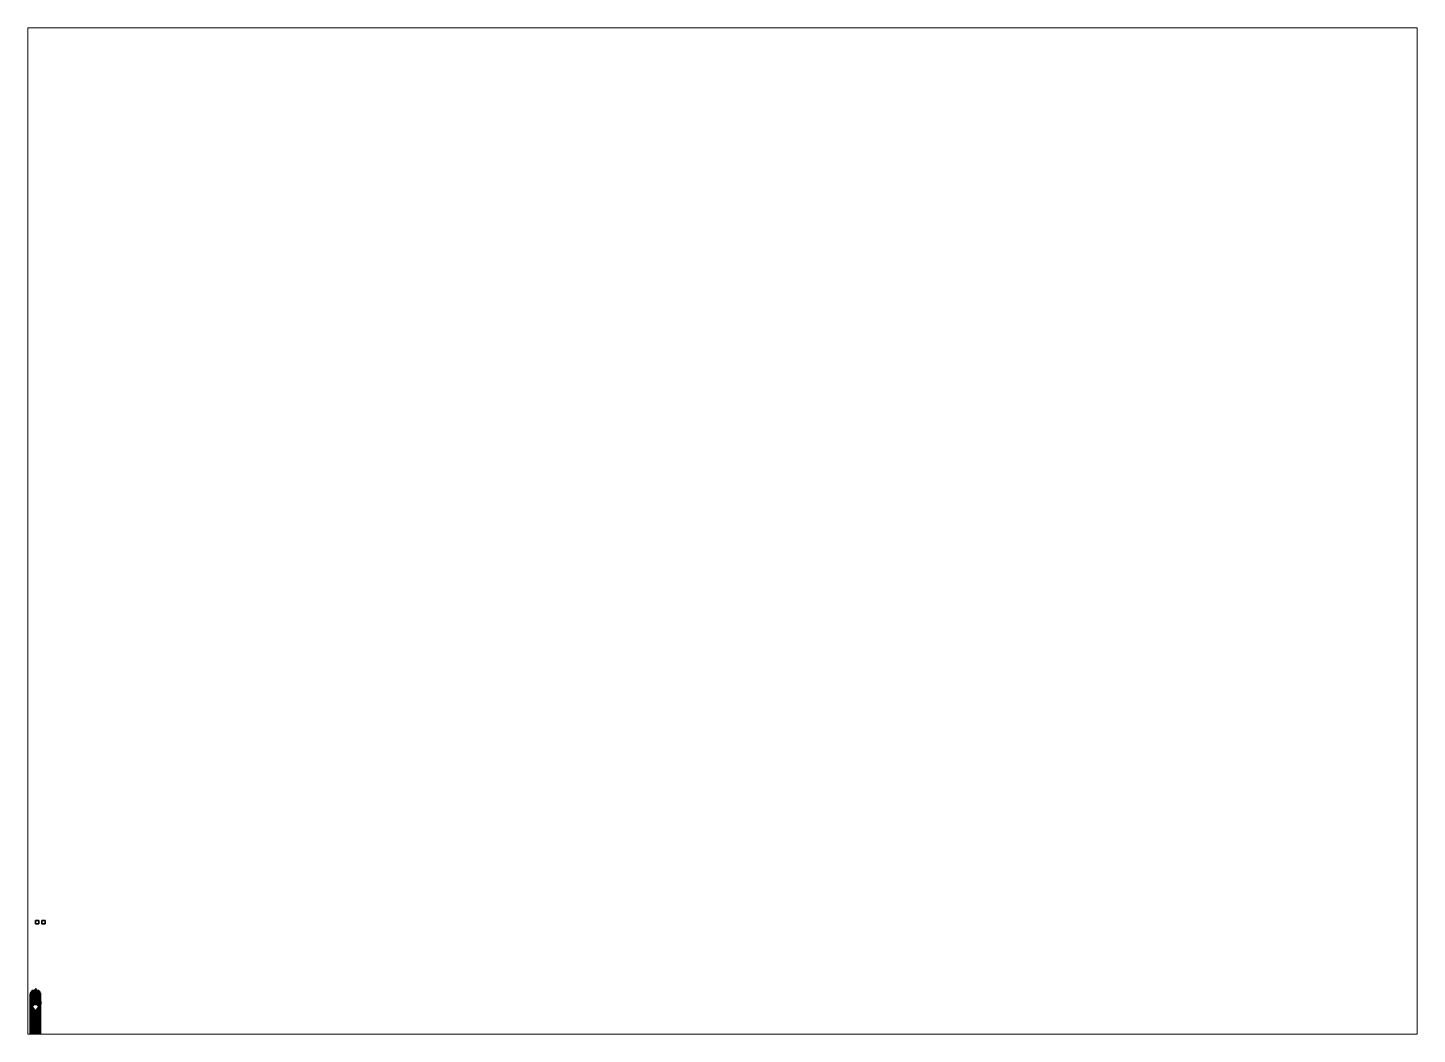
# Paper-space layout 'Layout1' of a CAD drawing. Header units: millimetres. Extents: x 28 to 251, y 20 to 181.
# The model-space entities are those that its viewports show. They can reach past a viewport. Long polylines and large blocks are cut down to what shows.
import ezdxf

# ---------------------------------------------------------------- set-up
doc = ezdxf.new("R2010")
doc.units = ezdxf.units.MM
for name, color, linetype in [('bogie', 5, 'Continuous'), ('drawing', 9, 'Continuous'), ('roof', 1, 'Continuous'), ('wheels', 2, 'Continuous')]:
    doc.layers.add(name, color=color, linetype=linetype)

msp = doc.modelspace()

# ---------------------------------------------------------------- linework, layer by layer
for points in [[(1, 29.44, 1), (1, 29.44), (0, 29.44), (0, 29.44, 1)], [(1, 29.44), (1, 28.44), (0, 28.44), (0, 29.44)], [(0, 29.44), (0, 28.44), (0, 28.44, 1), (0, 29.44, 1)], [(0, 29.44, 1), (0, 28.44, 1), (1, 28.44, 1), (1, 29.44, 1)], [(0, 28.44, 1), (0, 28.44), (1, 28.44), (1, 28.44, 1)], [(1, 28.44, 1), (1, 28.44), (1, 29.44), (1, 29.44, 1)], [(3, 29.44), (3, 28.44), (2, 28.44), (2, 29.44)], [(2, 29.44), (2, 28.44), (3, 28.44), (3, 29.44)], [(0.08, 8.56, 1.25), (0.08, 8.56, 0.8), (-0.09, 8.25, 0.92), (-0.09, 8.25, 1.25)], [(-0.09, 8.25, 0.92), (0.08, 8.56, 0.8), (0.26, 8.56, 0.8), (0.09, 8.25, 0.92)], [(0.09, 8.25, 1.25), (0.26, 8.56, 1.25), (0.08, 8.56, 1.25), (-0.09, 8.25, 1.25)], [(0.09, 8.03, 1.12), (0.09, 8.5, 1.12), (-0.09, 8.5, 1.12), (-0.09, 8.03, 1.12)], [(-0.09, 8.5, 1.12), (-0.09, 8.5, 0.97), (-0.09, 8.03, 0.97), (-0.09, 8.03, 1.12)], [(-0.09, 8.03, 0.97), (-0.09, 8.5, 0.97), (0.09, 8.5, 0.97), (0.09, 8.03, 0.97)], [(0.05, 8.5, 1.12), (0.05, 8.5, 0.97), (-0.09, 8.5, 0.97), (-0.09, 8.5, 1.12)], [(0.26, 8.56, 1.25), (0.26, 8.56, 0.8), (0.08, 8.56, 0.8), (0.08, 8.56, 1.25)], [(0.09, 8.25, 0.92), (0.26, 8.56, 0.8), (0.26, 8.56, 1.25), (0.09, 8.25, 1.25)], [(-1.59, 4.69, 3.59), (-1.59, 4.71, 3.57), (-1.65, 4.71, 3.57), (-1.67, 4.69, 3.59)], [(-1.65, 4.71, 1.4), (-1.67, 4.69, 1.4), (-1.67, 4.69, 3.59), (-1.65, 4.71, 3.57)], [(-1.6, 4.71, 1.26), (-1.62, 4.69, 1.26), (-1.67, 4.69, 1.4), (-1.65, 4.71, 1.4)], [(-1.59, 4.67, 3.57), (-1.59, 4.69, 3.59), (-1.67, 4.69, 3.59), (-1.65, 4.67, 3.57)], [(-1.67, 4.69, 1.4), (-1.65, 4.67, 1.4), (-1.65, 4.67, 3.57), (-1.67, 4.69, 3.59)], [(-1.62, 4.69, 1.26), (-1.6, 4.67, 1.26), (-1.65, 4.67, 1.4), (-1.67, 4.69, 1.4)], [(-1.59, 4.71, 3.57), (-1.59, 4.69, 3.55), (-1.63, 4.69, 3.55), (-1.65, 4.71, 3.57)], [(-1.63, 4.69, 1.4), (-1.65, 4.71, 1.4), (-1.65, 4.71, 3.57), (-1.63, 4.69, 3.55)], [(-1.58, 4.69, 1.26), (-1.6, 4.71, 1.26), (-1.65, 4.71, 1.4), (-1.63, 4.69, 1.4)], [(-1.59, 4.69, 3.55), (-1.59, 4.67, 3.57), (-1.65, 4.67, 3.57), (-1.63, 4.69, 3.55)], [(-1.65, 4.67, 1.4), (-1.63, 4.69, 1.4), (-1.63, 4.69, 3.55), (-1.65, 4.67, 3.57)], [(-1.6, 4.67, 1.26), (-1.58, 4.69, 1.26), (-1.63, 4.69, 1.4), (-1.65, 4.67, 1.4)], [(-1.53, 4.57, 1.11), (-1.53, 4.57, 0.47), (-1.63, 4.57, 0.47), (-1.63, 4.57, 1.11)], [(-1.63, 4.57, 1.11), (-1.63, 4.57, 0.47), (-1.63, 4.52, 0.47), (-1.63, 4.52, 1.11)], [(-1.35, 4.57, 1.54), (-1.53, 4.57, 1.11), (-1.63, 4.57, 1.11), (-1.45, 4.57, 1.54)], [(-1.45, 4.57, 1.54), (-1.63, 4.57, 1.11), (-1.63, 4.52, 1.11), (-1.45, 4.52, 1.54)], [(-1.63, 4.52, 0.47), (-1.53, 4.52, 0.47), (-1.53, 4.52, 1.11), (-1.63, 4.52, 1.11)], [(-1.63, 4.52, 1.11), (-1.53, 4.52, 1.11), (-1.35, 4.52, 1.54), (-1.45, 4.52, 1.54)], [(-1.63, 4.52, 0.47), (-1.63, 4.13, 0.47), (-1.63, 4.13, 0.49), (-1.63, 4.52, 0.49)], [(-1.63, 4.13, 0.49), (-1.53, 4.13, 0.49), (-1.53, 4.52, 0.49), (-1.63, 4.52, 0.49)], [(-1.63, 4.52, 0.92), (-1.63, 4.13, 0.92), (-1.63, 4.13, 0.94), (-1.63, 4.52, 0.94)], [(-1.63, 4.13, 0.94), (-1.53, 4.13, 0.94), (-1.53, 4.52, 0.94), (-1.63, 4.52, 0.94)], [(-1.55, 4.57, 1.19), (-1.57, 4.57, 1.21), (-1.62, 4.69, 1.26), (-1.6, 4.71, 1.26)], [(-1.57, 4.57, 1.21), (-1.55, 4.57, 1.23), (-1.6, 4.67, 1.26), (-1.62, 4.69, 1.26)], [(-1.55, 6.88, 1.26), (-1.6, 6.88, 1.38), (-1.43, 6.95, 1.38)], [(-1.6, 6.88, 1.38), (-1.55, 6.88, 1.5), (-1.43, 6.95, 1.38)], [(-1.55, 6.88, 1.5), (-1.6, 6.88, 1.38), (-1.6, 5.58, 1.38), (-1.55, 5.58, 1.5)], [(-1.6, 6.88, 1.38), (-1.55, 6.88, 1.26), (-1.55, 5.58, 1.26), (-1.6, 5.58, 1.38)], [(-1.55, 5.58, 1.5), (-1.6, 5.58, 1.38), (-1.43, 5.51, 1.38)], [(-1.6, 5.58, 1.38), (-1.55, 5.58, 1.26), (-1.43, 5.51, 1.38)], [(-1.53, 4.57, 1.21), (-1.55, 4.57, 1.19), (-1.6, 4.71, 1.26), (-1.58, 4.69, 1.26)], [(-1.55, 4.57, 1.23), (-1.53, 4.57, 1.21), (-1.58, 4.69, 1.26), (-1.6, 4.67, 1.26)], [(-1.59, 6.88, 1.54), (-1.59, 6.88, 1.77), (-1.57, 7.03, 1.77), (-1.57, 7.03, 1.54)], [(-1.59, 6.88, 1.77), (-1.56, 6.82, 1.78), (-1.57, 6.97, 1.78), (-1.57, 7.03, 1.77)], [(-1.59, 6.39, 1.54), (-1.59, 6.2, 1.77), (-1.59, 6.88, 1.77), (-1.59, 6.88, 1.54)], [(-1.59, 6.2, 1.77), (-1.56, 6.19, 1.78), (-1.56, 6.82, 1.78), (-1.59, 6.88, 1.77)], [(-1.56, 6.39, 1.54), (-1.56, 6.19, 1.78), (-1.59, 6.2, 1.77), (-1.59, 6.39, 1.54)], [(-1.57, 7.03, 1.77), (-1.57, 6.97, 1.78), (-1.52, 7.17, 1.78), (-1.52, 7.23, 1.77)], [(-1.57, 7.03, 1.54), (-1.57, 7.03, 1.77), (-1.52, 7.23, 1.77), (-1.52, 7.23, 1.54)], [(-1.57, 6.97, 1.78), (-1.55, 6.97, 3.29), (-1.46, 7.17, 3.29), (-1.52, 7.17, 1.78)], [(-1.52, 7.17, 1.54), (-1.46, 7.17, 1.17), (-1.55, 6.97, 1.39), (-1.57, 6.97, 1.54)], [(-1.56, 6.82, 1.78), (-1.56, 6.82, 3.29), (-1.55, 6.97, 3.29), (-1.57, 6.97, 1.78)], [(-1.57, 6.97, 1.54), (-1.55, 6.97, 1.39), (-1.56, 6.82, 1.54)], [(-1.56, 6.82, 3.29), (-1.56, 6.82, 3.99), (-1.55, 6.97, 4.08), (-1.55, 6.97, 3.29)], [(-1.56, 6.82, 3.29), (-1.56, 6.75, 3.96), (-1.56, 6.82, 3.99), (-1.56, 6.82, 3.29)], [(-1.56, 6.82, 1.78), (-1.56, 6.75, 3.96), (-1.56, 6.82, 3.29), (-1.56, 6.82, 1.78)], [(-1.56, 6.19, 1.78), (-1.56, 6.75, 3.96), (-1.56, 6.75, 3.96), (-1.56, 6.82, 1.78)], [(-1.56, 6.19, 1.78), (-1.56, -7.92, 1.54), (-1.56, -7.92, 3.96), (-1.56, 6.75, 3.96)], [(-1.56, 6.39, 1.54), (-1.56, -7.92, 1.54), (-1.56, -7.92, 1.54), (-1.56, 6.19, 1.78)], [(-1.55, 6.97, 3.29), (-1.55, 6.97, 4.08), (-1.45, 7.17, 4.13), (-1.46, 7.17, 3.29)], [(-1.43, 6.88, 1.21), (-1.55, 6.88, 1.26), (-1.43, 6.95, 1.38)], [(-1.55, 6.88, 1.5), (-1.43, 6.88, 1.55), (-1.43, 6.95, 1.38)], [(-1.43, 6.88, 1.55), (-1.55, 6.88, 1.5), (-1.55, 5.58, 1.5), (-1.43, 5.58, 1.55)], [(-1.55, 6.88, 1.26), (-1.43, 6.88, 1.21), (-1.43, 5.58, 1.21), (-1.55, 5.58, 1.26)], [(-1.43, 5.58, 1.55), (-1.55, 5.58, 1.5), (-1.43, 5.51, 1.38)], [(-1.55, 5.58, 1.26), (-1.43, 5.58, 1.21), (-1.43, 5.51, 1.38)], [(-1.3, 7.6, 2.9), (-1.3, 7.63, 2.88), (-1.54, 7.31, 2.88), (-1.51, 7.31, 2.9)], [(-1.3, 7.63, 2.88), (-1.3, 7.6, 2.86), (-1.51, 7.31, 2.86), (-1.54, 7.31, 2.88)], [(-1.3, 7.6, 2.4), (-1.3, 7.63, 2.38), (-1.54, 7.31, 2.38), (-1.51, 7.31, 2.4)], [(-1.3, 7.63, 2.38), (-1.3, 7.6, 2.36), (-1.51, 7.31, 2.36), (-1.54, 7.31, 2.38)], [(-1.3, 7.63, 1.9), (-1.3, 7.6, 1.88), (-1.51, 7.31, 1.88), (-1.54, 7.31, 1.9)], [(-1.3, 7.6, 1.92), (-1.3, 7.63, 1.9), (-1.54, 7.31, 1.9), (-1.51, 7.31, 1.92)], [(-1.51, 7.31, 2.9), (-1.54, 7.31, 2.88), (-1.34, 7.16, 2.88), (-1.33, 7.17, 2.9)], [(-1.54, 7.31, 2.88), (-1.51, 7.31, 2.86), (-1.33, 7.17, 2.86), (-1.34, 7.16, 2.88)], [(-1.51, 7.31, 2.4), (-1.54, 7.31, 2.38), (-1.34, 7.16, 2.38), (-1.33, 7.17, 2.4)], [(-1.54, 7.31, 2.38), (-1.51, 7.31, 2.36), (-1.33, 7.17, 2.36), (-1.34, 7.16, 2.38)], [(-1.54, 7.31, 1.9), (-1.51, 7.31, 1.88), (-1.33, 7.17, 1.88), (-1.34, 7.16, 1.9)], [(-1.51, 7.31, 1.92), (-1.54, 7.31, 1.9), (-1.34, 7.16, 1.9), (-1.33, 7.17, 1.92)], [(-1.53, 4.52, 1.11), (-1.53, 4.52, 0.47), (-1.53, 4.57, 0.47), (-1.53, 4.57, 1.11)], [(-1.35, 4.52, 1.54), (-1.53, 4.52, 1.11), (-1.53, 4.57, 1.11), (-1.35, 4.57, 1.54)], [(-1.53, 4.52, 0.49), (-1.53, 4.13, 0.49), (-1.53, 4.13, 0.47), (-1.53, 4.52, 0.47)], [(-1.53, 4.52, 0.94), (-1.53, 4.13, 0.94), (-1.53, 4.13, 0.92), (-1.53, 4.52, 0.92)], [(-1.52, 7.23, 1.54), (-1.52, 7.23, 1.77), (-1.27, 7.61, 1.77), (-1.27, 7.61, 1.54)], [(-1.52, 7.23, 1.77), (-1.52, 7.17, 1.78), (-1.27, 7.55, 1.78), (-1.27, 7.61, 1.77)], [(-1.52, 7.17, 1.78), (-1.46, 7.17, 3.29), (-1.15, 7.55, 3.29), (-1.27, 7.55, 1.78)], [(-1.27, 7.55, 1.54), (-1.32, 7.55, 0.89), (-1.46, 7.17, 1.17), (-1.52, 7.17, 1.54)], [(-1.3, 7.57, 2.88), (-1.3, 7.6, 2.9), (-1.51, 7.31, 2.9), (-1.49, 7.31, 2.88)], [(-1.3, 7.6, 2.86), (-1.3, 7.57, 2.88), (-1.49, 7.31, 2.88), (-1.51, 7.31, 2.86)], [(-1.3, 7.57, 2.38), (-1.3, 7.6, 2.4), (-1.51, 7.31, 2.4), (-1.49, 7.31, 2.38)], [(-1.3, 7.6, 2.36), (-1.3, 7.57, 2.38), (-1.49, 7.31, 2.38), (-1.51, 7.31, 2.36)], [(-1.3, 7.6, 1.88), (-1.3, 7.57, 1.9), (-1.49, 7.31, 1.9), (-1.51, 7.31, 1.88)], [(-1.3, 7.57, 1.9), (-1.3, 7.6, 1.92), (-1.51, 7.31, 1.92), (-1.49, 7.31, 1.9)], [(-1.49, 7.31, 2.88), (-1.51, 7.31, 2.9), (-1.33, 7.17, 2.9), (-1.32, 7.19, 2.88)], [(-1.51, 7.31, 2.86), (-1.49, 7.31, 2.88), (-1.32, 7.19, 2.88), (-1.33, 7.17, 2.86)], [(-1.49, 7.31, 2.38), (-1.51, 7.31, 2.4), (-1.33, 7.17, 2.4), (-1.32, 7.19, 2.38)], [(-1.51, 7.31, 2.36), (-1.49, 7.31, 2.38), (-1.32, 7.19, 2.38), (-1.33, 7.17, 2.36)], [(-1.51, 7.31, 1.88), (-1.49, 7.31, 1.9), (-1.32, 7.19, 1.9), (-1.33, 7.17, 1.88)], [(-1.49, 7.31, 1.9), (-1.51, 7.31, 1.92), (-1.33, 7.17, 1.92), (-1.32, 7.19, 1.9)], [(-1.51, 4.13, 1.39), (-1.41, 4.13, 1.39), (-1.41, 4.52, 1.39), (-1.51, 4.52, 1.39)], [(-1.51, 4.52, 1.37), (-1.51, 4.13, 1.37), (-1.51, 4.13, 1.39), (-1.51, 4.52, 1.39)], [(-1.51, 4.52, 1.39), (-1.41, 4.52, 1.39), (-1.41, 4.52, 1.37), (-1.51, 4.52, 1.37)], [(-1.46, 7.17, 3.29), (-1.45, 7.17, 4.13), (-1.03, 7.55, 4.22), (-1.15, 7.55, 3.29)], [(-1.26, 6.88, 1.38), (-1.31, 6.88, 1.26), (-1.43, 6.95, 1.38)], [(-1.31, 6.88, 1.26), (-1.43, 6.88, 1.21), (-1.43, 6.95, 1.38)], [(-1.43, 6.88, 1.55), (-1.31, 6.88, 1.5), (-1.43, 6.95, 1.38)], [(-1.31, 6.88, 1.5), (-1.26, 6.88, 1.38), (-1.43, 6.95, 1.38)], [(-1.31, 6.88, 1.5), (-1.43, 6.88, 1.55), (-1.43, 5.58, 1.55), (-1.31, 5.58, 1.5)], [(-1.43, 6.88, 1.21), (-1.31, 6.88, 1.26), (-1.31, 5.58, 1.26), (-1.43, 5.58, 1.21)], [(-1.26, 5.58, 1.38), (-1.31, 5.58, 1.5), (-1.43, 5.51, 1.38)], [(-1.31, 5.58, 1.5), (-1.43, 5.58, 1.55), (-1.43, 5.51, 1.38)], [(-1.43, 5.58, 1.21), (-1.31, 5.58, 1.26), (-1.43, 5.51, 1.38)], [(-1.31, 5.58, 1.26), (-1.26, 5.58, 1.38), (-1.43, 5.51, 1.38)], [(-1.41, 4.52, 1.39), (-1.41, 4.13, 1.39), (-1.41, 4.13, 1.37), (-1.41, 4.52, 1.37)], [(-1.1, 7.9, 1.13), (-1.1, 7.87, 1.11), (-1.36, 7.62, 1.11), (-1.39, 7.62, 1.13)], [(-1.1, 7.87, 1.15), (-1.1, 7.9, 1.13), (-1.39, 7.62, 1.13), (-1.36, 7.62, 1.15)], [(-1.39, 7.62, 1.13), (-1.36, 7.62, 1.11), (-1.2, 7.46, 1.11), (-1.22, 7.44, 1.13)], [(-1.36, 7.62, 1.15), (-1.39, 7.62, 1.13), (-1.22, 7.44, 1.13), (-1.2, 7.46, 1.15)], [(-1.1, 7.87, 1.11), (-1.1, 7.84, 1.13), (-1.33, 7.62, 1.13), (-1.36, 7.62, 1.11)], [(-1.1, 7.84, 1.13), (-1.1, 7.87, 1.15), (-1.36, 7.62, 1.15), (-1.33, 7.62, 1.13)], [(-1.36, 7.62, 1.11), (-1.33, 7.62, 1.13), (-1.19, 7.47, 1.13), (-1.2, 7.46, 1.11)], [(-1.33, 7.62, 1.13), (-1.36, 7.62, 1.15), (-1.2, 7.46, 1.15), (-1.19, 7.47, 1.13)], [(-1.11, 7.78, 0.14), (-1.32, 7.55, 0.89), (-0.72, 7.92, 0.89), (-0.72, 8.13, 0.14)], [(-0.72, 7.92, 1.54), (-0.72, 7.92, 0.89), (-1.32, 7.55, 0.89), (-1.27, 7.55, 1.54)], [(-1.26, 6.88, 1.38), (-1.31, 6.88, 1.5), (-1.31, 5.58, 1.5), (-1.26, 5.58, 1.38)], [(-1.31, 6.88, 1.26), (-1.26, 6.88, 1.38), (-1.26, 5.58, 1.38), (-1.31, 5.58, 1.26)], [(-1.3, 7.63, 2.88), (-1.3, 7.6, 2.9), (-1.12, 7.46, 2.9), (-1.1, 7.48, 2.88)], [(-1.3, 7.6, 2.86), (-1.3, 7.63, 2.88), (-1.1, 7.48, 2.88), (-1.12, 7.46, 2.86)], [(-1.3, 7.63, 2.38), (-1.3, 7.6, 2.4), (-1.12, 7.46, 2.4), (-1.1, 7.48, 2.38)], [(-1.3, 7.6, 2.36), (-1.3, 7.63, 2.38), (-1.1, 7.48, 2.38), (-1.12, 7.46, 2.36)], [(-1.3, 7.6, 1.88), (-1.3, 7.63, 1.9), (-1.1, 7.48, 1.9), (-1.12, 7.46, 1.88)], [(-1.3, 7.63, 1.9), (-1.3, 7.6, 1.92), (-1.12, 7.46, 1.92), (-1.1, 7.48, 1.9)], [(-1.3, 7.6, 2.9), (-1.3, 7.57, 2.88), (-1.13, 7.45, 2.88), (-1.12, 7.46, 2.9)], [(-1.3, 7.57, 2.88), (-1.3, 7.6, 2.86), (-1.12, 7.46, 2.86), (-1.13, 7.45, 2.88)], [(-1.3, 7.6, 2.4), (-1.3, 7.57, 2.38), (-1.13, 7.45, 2.38), (-1.12, 7.46, 2.4)], [(-1.3, 7.57, 2.38), (-1.3, 7.6, 2.36), (-1.12, 7.46, 2.36), (-1.13, 7.45, 2.38)], [(-1.3, 7.57, 1.9), (-1.3, 7.6, 1.88), (-1.12, 7.46, 1.88), (-1.13, 7.45, 1.9)], [(-1.3, 7.6, 1.92), (-1.3, 7.57, 1.9), (-1.13, 7.45, 1.9), (-1.12, 7.46, 1.92)], [(-1.27, 7.61, 1.77), (-1.27, 7.55, 1.78), (-0.72, 7.92, 1.78), (-0.72, 7.98, 1.77)], [(-1.27, 7.61, 1.54), (-1.27, 7.61, 1.77), (-0.72, 7.98, 1.77), (-0.72, 7.98, 1.54)], [(-1.27, 7.55, 1.78), (-1.15, 7.55, 3.29), (-0.72, 7.8, 3.29), (-0.72, 7.92, 1.78)], [(-1.15, 7.55, 3.29), (-1.03, 7.55, 4.22), (-0.72, 7.69, 4.26), (-0.72, 7.8, 3.29)], [(-1.1, 7.87, 1.11), (-1.1, 7.9, 1.13), (-0.93, 7.72, 1.13), (-0.94, 7.7, 1.11)], [(-1.1, 7.9, 1.13), (-1.1, 7.87, 1.15), (-0.94, 7.7, 1.15), (-0.93, 7.72, 1.13)], [(-1.1, 7.84, 1.13), (-1.1, 7.87, 1.11), (-0.94, 7.7, 1.11), (-0.96, 7.69, 1.13)], [(-1.1, 7.87, 1.15), (-1.1, 7.84, 1.13), (-0.96, 7.69, 1.13), (-0.94, 7.7, 1.15)], [(-1, 7.97, 2.12), (-1.04, 7.97, 2.02), (-1.08, 7.97, 2.02), (-1.03, 7.97, 2.15)], [(-1.03, 7.97, 2.15), (-1.08, 7.97, 2.02), (-1.08, 7.6, 2.02), (-1.03, 7.68, 2.15)], [(-1.04, 7.97, 2.02), (-1, 7.97, 1.92), (-1.03, 7.97, 1.89), (-1.08, 7.97, 2.02)], [(-1.08, 7.97, 2.02), (-1.03, 7.97, 1.89), (-1.03, 7.7, 1.89), (-1.08, 7.6, 2.02)], [(-0.9, 8.07, 1.88), (-1, 8.07, 1.92), (-1.04, 8.07, 2.02), (-0.8, 8.07, 1.92)], [(-0.8, 8.07, 1.92), (-1.04, 8.07, 2.02), (-1, 8.07, 2.12), (-0.76, 8.07, 2.02)], [(-1.04, 8.07, 2.02), (-1, 8.07, 1.92), (-1, 7.97, 1.92), (-1.04, 7.97, 2.02)], [(-1, 8.07, 2.12), (-1.04, 8.07, 2.02), (-1.04, 7.97, 2.02), (-1, 7.97, 2.12)], [(-0.9, 7.97, 2.16), (-1, 7.97, 2.12), (-1.03, 7.97, 2.15), (-0.9, 7.97, 2.2)], [(-1, 7.97, 1.92), (-0.9, 7.97, 1.88), (-0.9, 7.97, 1.84), (-1.03, 7.97, 1.89)], [(-1.03, 7.97, 1.89), (-0.9, 7.97, 1.84), (-0.9, 7.77, 1.84), (-1.03, 7.7, 1.89)], [(-0.9, 7.97, 2.2), (-1.03, 7.97, 2.15), (-1.03, 7.68, 2.15), (-0.9, 7.76, 2.2)], [(-0.76, 8.07, 2.02), (-1, 8.07, 2.12), (-0.9, 8.07, 2.16), (-0.8, 8.07, 2.12)], [(-0.9, 8.07, 2.16), (-1, 8.07, 2.12), (-1, 7.97, 2.12), (-0.9, 7.97, 2.16)], [(-1, 8.07, 1.92), (-0.9, 8.07, 1.88), (-0.9, 7.97, 1.88), (-1, 7.97, 1.92)], [(-0.8, 8.07, 2.12), (-0.9, 8.07, 2.16), (-0.9, 7.97, 2.16), (-0.8, 7.97, 2.12)], [(-0.9, 8.07, 1.88), (-0.8, 8.07, 1.92), (-0.8, 7.97, 1.92), (-0.9, 7.97, 1.88)], [(-0.8, 7.97, 2.12), (-0.9, 7.97, 2.16), (-0.9, 7.97, 2.2), (-0.77, 7.97, 2.15)], [(-0.9, 7.97, 1.88), (-0.8, 7.97, 1.92), (-0.77, 7.97, 1.89), (-0.9, 7.97, 1.84)], [(-0.9, 7.97, 1.84), (-0.77, 7.97, 1.89), (-0.77, 7.7, 1.89), (-0.9, 7.77, 1.84)], [(-0.77, 7.97, 2.15), (-0.9, 7.97, 2.2), (-0.9, 7.76, 2.2), (-0.77, 7.68, 2.15)], [(-0.8, 8.07, 1.92), (-0.76, 8.07, 2.02), (-0.76, 7.97, 2.02), (-0.8, 7.97, 1.92)], [(-0.76, 8.07, 2.02), (-0.8, 8.07, 2.12), (-0.8, 7.97, 2.12), (-0.76, 7.97, 2.02)], [(-0.76, 7.97, 2.02), (-0.8, 7.97, 2.12), (-0.77, 7.97, 2.15), (-0.72, 7.97, 2.02)], [(-0.8, 7.97, 1.92), (-0.76, 7.97, 2.02), (-0.72, 7.97, 2.02), (-0.77, 7.97, 1.89)], [(-0.72, 7.97, 2.02), (-0.77, 7.97, 2.15), (-0.77, 7.68, 2.15), (-0.72, 7.6, 2.02)], [(-0.77, 7.97, 1.89), (-0.72, 7.97, 2.02), (-0.72, 7.6, 2.02), (-0.77, 7.7, 1.89)], [(-0.72, 8.13, 0.14), (-0.72, 7.92, 0.89), (-0.27, 8.03, 0.89), (-0.27, 8.24, 0.14)], [(-0.72, 7.98, 1.54), (-0.72, 7.98, 1.77), (-0.27, 8.09, 1.77), (-0.27, 8.09, 1.54)], [(-0.72, 7.98, 1.77), (-0.72, 7.92, 1.78), (-0.27, 8.03, 1.78), (-0.27, 8.09, 1.77)], [(-0.72, 7.92, 1.78), (-0.72, 7.8, 3.29), (-0.27, 7.9, 3.29), (-0.27, 8.03, 1.78)], [(-0.27, 8.03, 1.54), (-0.27, 8.03, 0.89), (-0.72, 7.92, 0.89), (-0.72, 7.92, 1.54)], [(-0.72, 7.8, 3.29), (-0.72, 7.69, 4.26), (-0.27, 7.81, 4.29), (-0.27, 7.9, 3.29)], [(-0.24, 6.27, 4.78), (-0.24, 6.27, 4.55), (-0.58, 6.27, 4.52), (-0.58, 6.27, 4.78)], [(-0.58, 6.27, 4.52), (-0.48, 5.91, 4.53), (-0.48, 5.91, 4.67), (-0.58, 6.27, 4.78)], [(-0.58, 6.27, 4.78), (-0.48, 5.91, 4.67), (-0.34, 5.91, 4.67), (-0.24, 6.27, 4.78)], [(-0.48, 5.91, 4.67), (-0.48, 5.91, 4.53), (-0.34, 5.91, 4.54), (-0.34, 5.91, 4.67)], [(-0.34, 5.91, 4.67), (-0.34, 5.91, 4.54), (-0.24, 6.27, 4.55), (-0.24, 6.27, 4.78)], [(-0.27, 8.24, 0.14), (-0.27, 8.03, 0.89), (0, 8.04, 0.89), (0, 8.25, 0.14)], [(-0.27, 8.09, 1.77), (-0.27, 8.03, 1.78), (0, 8.04, 1.78), (0, 8.1, 1.77)], [(-0.27, 8.09, 1.54), (-0.27, 8.09, 1.77), (0, 8.1, 1.77), (0, 8.1, 1.54)], [(-0.27, 8.03, 1.78), (-0.27, 7.9, 3.29), (0, 7.92, 3.29), (0, 8.04, 1.78)], [(0, 8.04, 1.54), (0, 8.04, 0.89), (-0.27, 8.03, 0.89), (-0.27, 8.03, 1.54)], [(-0.27, 7.9, 3.29), (-0.27, 7.81, 4.29), (0, 7.83, 4.3), (0, 7.92, 3.29)], [(-0.09, 8.25, 1.25), (-0.09, 8.25, 0.92), (0.09, 8.25, 0.92), (0.09, 8.25, 1.25)], [(0, 8.25, 0.14), (0, 8.04, 0.89), (0.27, 8.03, 0.89), (0.27, 8.24, 0.14)], [(0, 8.1, 1.54), (0, 8.1, 1.77), (0.27, 8.09, 1.77), (0.27, 8.09, 1.54)], [(0, 8.1, 1.77), (0, 8.04, 1.78), (0.27, 8.03, 1.78), (0.27, 8.09, 1.77)], [(0, 8.04, 1.78), (0, 7.92, 3.29), (0.27, 7.9, 3.29), (0.27, 8.03, 1.78)], [(0.27, 8.03, 1.54), (0.27, 8.03, 0.89), (0, 8.04, 0.89), (0, 8.04, 1.54)], [(0, 7.92, 3.29), (0, 7.83, 4.3), (0.27, 7.81, 4.29), (0.27, 7.9, 3.29)], [(0.09, 8.03, 0.97), (0.09, 8.25, 0.97), (0.09, 8.25, 1.12), (0.09, 8.03, 1.12)], [(0.24, 6.27, 4.55), (0.34, 5.91, 4.54), (0.34, 5.91, 4.67), (0.24, 6.27, 4.78)], [(0.58, 6.27, 4.78), (0.58, 6.27, 4.52), (0.24, 6.27, 4.55), (0.24, 6.27, 4.78)], [(0.24, 6.27, 4.78), (0.34, 5.91, 4.67), (0.48, 5.91, 4.67), (0.58, 6.27, 4.78)], [(0.27, 8.24, 0.14), (0.27, 8.03, 0.89), (0.72, 7.92, 0.89), (0.72, 8.13, 0.14)], [(0.27, 8.09, 1.54), (0.27, 8.09, 1.77), (0.72, 7.98, 1.77), (0.72, 7.98, 1.54)], [(0.27, 8.09, 1.77), (0.27, 8.03, 1.78), (0.72, 7.92, 1.78), (0.72, 7.98, 1.77)], [(0.27, 8.03, 1.78), (0.27, 7.9, 3.29), (0.72, 7.8, 3.29), (0.72, 7.92, 1.78)], [(0.72, 7.92, 1.54), (0.72, 7.92, 0.89), (0.27, 8.03, 0.89), (0.27, 8.03, 1.54)], [(0.27, 7.9, 3.29), (0.27, 7.81, 4.29), (0.72, 7.69, 4.26), (0.72, 7.8, 3.29)], [(0.34, 5.91, 4.67), (0.34, 5.91, 4.54), (0.48, 5.91, 4.53), (0.48, 5.91, 4.67)], [(0.48, 5.91, 4.67), (0.48, 5.91, 4.53), (0.58, 6.27, 4.52), (0.58, 6.27, 4.78)], [(0.72, 8.13, 0.14), (0.72, 7.92, 0.89), (1.32, 7.55, 0.89), (1.11, 7.78, 0.14)], [(0.72, 7.98, 1.77), (0.72, 7.92, 1.78), (1.27, 7.55, 1.78), (1.27, 7.61, 1.77)], [(0.72, 7.98, 1.54), (0.72, 7.98, 1.77), (1.27, 7.61, 1.77), (1.27, 7.61, 1.54)], [(0.77, 7.97, 2.15), (0.72, 7.97, 2.02), (0.72, 7.6, 2.02), (0.77, 7.68, 2.15)], [(0.72, 7.97, 2.02), (0.77, 7.97, 1.89), (0.77, 7.7, 1.89), (0.72, 7.6, 2.02)], [(0.8, 7.97, 2.12), (0.76, 7.97, 2.02), (0.72, 7.97, 2.02), (0.77, 7.97, 2.15)], [(0.76, 7.97, 2.02), (0.8, 7.97, 1.92), (0.77, 7.97, 1.89), (0.72, 7.97, 2.02)], [(0.72, 7.92, 1.78), (0.72, 7.8, 3.29), (1.15, 7.55, 3.29), (1.27, 7.55, 1.78)], [(1.27, 7.55, 1.54), (1.32, 7.55, 0.89), (0.72, 7.92, 0.89), (0.72, 7.92, 1.54)], [(0.72, 7.8, 3.29), (0.72, 7.69, 4.26), (1.03, 7.55, 4.22), (1.15, 7.55, 3.29)], [(0.8, 8.07, 2.12), (0.76, 8.07, 2.02), (0.76, 7.97, 2.02), (0.8, 7.97, 2.12)], [(0.76, 8.07, 2.02), (0.8, 8.07, 1.92), (0.8, 7.97, 1.92), (0.76, 7.97, 2.02)], [(1, 8.07, 1.92), (0.76, 8.07, 2.02), (0.8, 8.07, 2.12), (1.04, 8.07, 2.02)], [(0.9, 8.07, 1.88), (0.8, 8.07, 1.92), (0.76, 8.07, 2.02), (1, 8.07, 1.92)], [(0.9, 7.97, 2.2), (0.77, 7.97, 2.15), (0.77, 7.68, 2.15), (0.9, 7.76, 2.2)], [(0.77, 7.97, 1.89), (0.9, 7.97, 1.84), (0.9, 7.77, 1.84), (0.77, 7.7, 1.89)], [(0.9, 7.97, 2.16), (0.8, 7.97, 2.12), (0.77, 7.97, 2.15), (0.9, 7.97, 2.2)], [(0.8, 7.97, 1.92), (0.9, 7.97, 1.88), (0.9, 7.97, 1.84), (0.77, 7.97, 1.89)], [(0.9, 8.07, 2.16), (0.8, 8.07, 2.12), (0.8, 7.97, 2.12), (0.9, 7.97, 2.16)], [(0.8, 8.07, 1.92), (0.9, 8.07, 1.88), (0.9, 7.97, 1.88), (0.8, 7.97, 1.92)], [(1.04, 8.07, 2.02), (0.8, 8.07, 2.12), (0.9, 8.07, 2.16), (1, 8.07, 2.12)], [(1, 8.07, 2.12), (0.9, 8.07, 2.16), (0.9, 7.97, 2.16), (1, 7.97, 2.12)], [(0.9, 8.07, 1.88), (1, 8.07, 1.92), (1, 7.97, 1.92), (0.9, 7.97, 1.88)], [(1.03, 7.97, 2.15), (0.9, 7.97, 2.2), (0.9, 7.76, 2.2), (1.03, 7.68, 2.15)], [(0.9, 7.97, 1.84), (1.03, 7.97, 1.89), (1.03, 7.7, 1.89), (0.9, 7.77, 1.84)], [(1, 7.97, 2.12), (0.9, 7.97, 2.16), (0.9, 7.97, 2.2), (1.03, 7.97, 2.15)], [(0.9, 7.97, 1.88), (1, 7.97, 1.92), (1.03, 7.97, 1.89), (0.9, 7.97, 1.84)], [(1.1, 7.9, 1.13), (1.1, 7.87, 1.11), (0.94, 7.7, 1.11), (0.93, 7.72, 1.13)], [(1.1, 7.87, 1.15), (1.1, 7.9, 1.13), (0.93, 7.72, 1.13), (0.94, 7.7, 1.15)], [(1.1, 7.87, 1.11), (1.1, 7.84, 1.13), (0.96, 7.69, 1.13), (0.94, 7.7, 1.11)], [(1.1, 7.84, 1.13), (1.1, 7.87, 1.15), (0.94, 7.7, 1.15), (0.96, 7.69, 1.13)], [(1.04, 8.07, 2.02), (1, 8.07, 2.12), (1, 7.97, 2.12), (1.04, 7.97, 2.02)], [(1, 8.07, 1.92), (1.04, 8.07, 2.02), (1.04, 7.97, 2.02), (1, 7.97, 1.92)], [(1, 7.97, 1.92), (1.04, 7.97, 2.02), (1.08, 7.97, 2.02), (1.03, 7.97, 1.89)], [(1.04, 7.97, 2.02), (1, 7.97, 2.12), (1.03, 7.97, 2.15), (1.08, 7.97, 2.02)], [(1.08, 7.97, 2.02), (1.03, 7.97, 2.15), (1.03, 7.68, 2.15), (1.08, 7.6, 2.02)], [(1.03, 7.97, 1.89), (1.08, 7.97, 2.02), (1.08, 7.6, 2.02), (1.03, 7.7, 1.89)], [(1.15, 7.55, 3.29), (1.03, 7.55, 4.22), (1.45, 7.17, 4.13), (1.46, 7.17, 3.29)], [(1.39, 7.62, 1.13), (1.36, 7.62, 1.11), (1.1, 7.87, 1.11), (1.1, 7.9, 1.13)], [(1.36, 7.62, 1.15), (1.39, 7.62, 1.13), (1.1, 7.9, 1.13), (1.1, 7.87, 1.15)], [(1.36, 7.62, 1.11), (1.33, 7.62, 1.13), (1.1, 7.84, 1.13), (1.1, 7.87, 1.11)], [(1.33, 7.62, 1.13), (1.36, 7.62, 1.15), (1.1, 7.87, 1.15), (1.1, 7.84, 1.13)], [(1.3, 7.6, 2.9), (1.3, 7.63, 2.88), (1.1, 7.48, 2.88), (1.12, 7.46, 2.9)], [(1.3, 7.63, 2.88), (1.3, 7.6, 2.86), (1.12, 7.46, 2.86), (1.1, 7.48, 2.88)], [(1.3, 7.6, 2.4), (1.3, 7.63, 2.38), (1.1, 7.48, 2.38), (1.12, 7.46, 2.4)], [(1.3, 7.63, 2.38), (1.3, 7.6, 2.36), (1.12, 7.46, 2.36), (1.1, 7.48, 2.38)], [(1.3, 7.63, 1.9), (1.3, 7.6, 1.88), (1.12, 7.46, 1.88), (1.1, 7.48, 1.9)], [(1.3, 7.6, 1.92), (1.3, 7.63, 1.9), (1.1, 7.48, 1.9), (1.12, 7.46, 1.92)], [(1.3, 7.57, 2.88), (1.3, 7.6, 2.9), (1.12, 7.46, 2.9), (1.13, 7.45, 2.88)], [(1.3, 7.6, 2.86), (1.3, 7.57, 2.88), (1.13, 7.45, 2.88), (1.12, 7.46, 2.86)], [(1.3, 7.57, 2.38), (1.3, 7.6, 2.4), (1.12, 7.46, 2.4), (1.13, 7.45, 2.38)], [(1.3, 7.6, 2.36), (1.3, 7.57, 2.38), (1.13, 7.45, 2.38), (1.12, 7.46, 2.36)], [(1.3, 7.6, 1.88), (1.3, 7.57, 1.9), (1.13, 7.45, 1.9), (1.12, 7.46, 1.88)], [(1.3, 7.57, 1.9), (1.3, 7.6, 1.92), (1.12, 7.46, 1.92), (1.13, 7.45, 1.9)], [(1.27, 7.55, 1.78), (1.15, 7.55, 3.29), (1.46, 7.17, 3.29), (1.52, 7.17, 1.78)], [(1.33, 7.62, 1.13), (1.36, 7.62, 1.11), (1.2, 7.46, 1.11), (1.19, 7.47, 1.13)], [(1.36, 7.62, 1.15), (1.33, 7.62, 1.13), (1.19, 7.47, 1.13), (1.2, 7.46, 1.15)], [(1.36, 7.62, 1.11), (1.39, 7.62, 1.13), (1.22, 7.44, 1.13), (1.2, 7.46, 1.11)], [(1.39, 7.62, 1.13), (1.36, 7.62, 1.15), (1.2, 7.46, 1.15), (1.22, 7.44, 1.13)], [(1.31, 6.88, 1.26), (1.26, 6.88, 1.38), (1.43, 6.95, 1.38)], [(1.26, 6.88, 1.38), (1.31, 6.88, 1.5), (1.43, 6.95, 1.38)], [(1.31, 6.88, 1.5), (1.26, 6.88, 1.38), (1.26, 5.58, 1.38), (1.31, 5.58, 1.5)], [(1.26, 6.88, 1.38), (1.31, 6.88, 1.26), (1.31, 5.58, 1.26), (1.26, 5.58, 1.38)], [(1.31, 5.58, 1.5), (1.26, 5.58, 1.38), (1.43, 5.51, 1.38)], [(1.26, 5.58, 1.38), (1.31, 5.58, 1.26), (1.43, 5.51, 1.38)], [(1.27, 7.61, 1.54), (1.27, 7.61, 1.77), (1.52, 7.23, 1.77), (1.52, 7.23, 1.54)], [(1.27, 7.61, 1.77), (1.27, 7.55, 1.78), (1.52, 7.17, 1.78), (1.52, 7.23, 1.77)], [(1.52, 7.17, 1.54), (1.46, 7.17, 1.17), (1.32, 7.55, 0.89), (1.27, 7.55, 1.54)], [(1.51, 7.31, 2.9), (1.54, 7.31, 2.88), (1.3, 7.63, 2.88), (1.3, 7.6, 2.9)], [(1.54, 7.31, 2.88), (1.51, 7.31, 2.86), (1.3, 7.6, 2.86), (1.3, 7.63, 2.88)], [(1.51, 7.31, 2.4), (1.54, 7.31, 2.38), (1.3, 7.63, 2.38), (1.3, 7.6, 2.4)], [(1.54, 7.31, 2.38), (1.51, 7.31, 2.36), (1.3, 7.6, 2.36), (1.3, 7.63, 2.38)], [(1.54, 7.31, 1.9), (1.51, 7.31, 1.88), (1.3, 7.6, 1.88), (1.3, 7.63, 1.9)], [(1.51, 7.31, 1.92), (1.54, 7.31, 1.9), (1.3, 7.63, 1.9), (1.3, 7.6, 1.92)], [(1.49, 7.31, 2.88), (1.51, 7.31, 2.9), (1.3, 7.6, 2.9), (1.3, 7.57, 2.88)], [(1.51, 7.31, 2.86), (1.49, 7.31, 2.88), (1.3, 7.57, 2.88), (1.3, 7.6, 2.86)], [(1.49, 7.31, 2.38), (1.51, 7.31, 2.4), (1.3, 7.6, 2.4), (1.3, 7.57, 2.38)], [(1.51, 7.31, 2.36), (1.49, 7.31, 2.38), (1.3, 7.57, 2.38), (1.3, 7.6, 2.36)], [(1.51, 7.31, 1.88), (1.49, 7.31, 1.9), (1.3, 7.57, 1.9), (1.3, 7.6, 1.88)], [(1.49, 7.31, 1.9), (1.51, 7.31, 1.92), (1.3, 7.6, 1.92), (1.3, 7.57, 1.9)], [(1.43, 6.88, 1.21), (1.31, 6.88, 1.26), (1.43, 6.95, 1.38)], [(1.31, 6.88, 1.5), (1.43, 6.88, 1.55), (1.43, 6.95, 1.38)], [(1.43, 6.88, 1.55), (1.31, 6.88, 1.5), (1.31, 5.58, 1.5), (1.43, 5.58, 1.55)], [(1.31, 6.88, 1.26), (1.43, 6.88, 1.21), (1.43, 5.58, 1.21), (1.31, 5.58, 1.26)], [(1.43, 5.58, 1.55), (1.31, 5.58, 1.5), (1.43, 5.51, 1.38)], [(1.31, 5.58, 1.26), (1.43, 5.58, 1.21), (1.43, 5.51, 1.38)], [(1.51, 7.31, 2.9), (1.49, 7.31, 2.88), (1.32, 7.19, 2.88), (1.33, 7.17, 2.9)], [(1.49, 7.31, 2.88), (1.51, 7.31, 2.86), (1.33, 7.17, 2.86), (1.32, 7.19, 2.88)], [(1.51, 7.31, 2.4), (1.49, 7.31, 2.38), (1.32, 7.19, 2.38), (1.33, 7.17, 2.4)], [(1.49, 7.31, 2.38), (1.51, 7.31, 2.36), (1.33, 7.17, 2.36), (1.32, 7.19, 2.38)], [(1.49, 7.31, 1.9), (1.51, 7.31, 1.88), (1.33, 7.17, 1.88), (1.32, 7.19, 1.9)], [(1.51, 7.31, 1.92), (1.49, 7.31, 1.9), (1.32, 7.19, 1.9), (1.33, 7.17, 1.92)], [(1.54, 7.31, 2.88), (1.51, 7.31, 2.9), (1.33, 7.17, 2.9), (1.34, 7.16, 2.88)], [(1.51, 7.31, 2.86), (1.54, 7.31, 2.88), (1.34, 7.16, 2.88), (1.33, 7.17, 2.86)], [(1.54, 7.31, 2.38), (1.51, 7.31, 2.4), (1.33, 7.17, 2.4), (1.34, 7.16, 2.38)], [(1.51, 7.31, 2.36), (1.54, 7.31, 2.38), (1.34, 7.16, 2.38), (1.33, 7.17, 2.36)], [(1.51, 7.31, 1.88), (1.54, 7.31, 1.9), (1.34, 7.16, 1.9), (1.33, 7.17, 1.88)], [(1.54, 7.31, 1.9), (1.51, 7.31, 1.92), (1.33, 7.17, 1.92), (1.34, 7.16, 1.9)], [(1.35, 4.57, 1.54), (1.53, 4.57, 1.11), (1.53, 4.52, 1.11), (1.35, 4.52, 1.54)], [(1.63, 4.57, 1.11), (1.53, 4.57, 1.11), (1.35, 4.57, 1.54), (1.45, 4.57, 1.54)], [(1.35, 4.52, 1.54), (1.53, 4.52, 1.11), (1.63, 4.52, 1.11), (1.45, 4.52, 1.54)], [(1.51, 4.52, 1.37), (1.41, 4.52, 1.37), (1.41, 4.52, 1.39), (1.51, 4.52, 1.39)], [(1.51, 4.52, 1.39), (1.41, 4.52, 1.39), (1.41, 4.13, 1.39), (1.51, 4.13, 1.39)], [(1.41, 4.13, 1.39), (1.41, 4.52, 1.39), (1.41, 4.52, 1.37), (1.41, 4.13, 1.37)], [(1.6, 6.88, 1.38), (1.55, 6.88, 1.26), (1.43, 6.95, 1.38)], [(1.55, 6.88, 1.26), (1.43, 6.88, 1.21), (1.43, 6.95, 1.38)], [(1.43, 6.88, 1.55), (1.55, 6.88, 1.5), (1.43, 6.95, 1.38)], [(1.55, 6.88, 1.5), (1.6, 6.88, 1.38), (1.43, 6.95, 1.38)], [(1.55, 6.88, 1.5), (1.43, 6.88, 1.55), (1.43, 5.58, 1.55), (1.55, 5.58, 1.5)], [(1.43, 6.88, 1.21), (1.55, 6.88, 1.26), (1.55, 5.58, 1.26), (1.43, 5.58, 1.21)], [(1.6, 5.58, 1.38), (1.55, 5.58, 1.5), (1.43, 5.51, 1.38)], [(1.55, 5.58, 1.5), (1.43, 5.58, 1.55), (1.43, 5.51, 1.38)], [(1.43, 5.58, 1.21), (1.55, 5.58, 1.26), (1.43, 5.51, 1.38)], [(1.55, 5.58, 1.26), (1.6, 5.58, 1.38), (1.43, 5.51, 1.38)], [(1.46, 7.17, 3.29), (1.45, 7.17, 4.13), (1.55, 6.97, 4.08), (1.55, 6.97, 3.29)], [(1.45, 4.52, 1.54), (1.63, 4.52, 1.11), (1.63, 4.57, 1.11), (1.45, 4.57, 1.54)], [(1.52, 7.17, 1.78), (1.46, 7.17, 3.29), (1.55, 6.97, 3.29), (1.57, 6.97, 1.78)], [(1.57, 6.97, 1.54), (1.55, 6.97, 1.39), (1.46, 7.17, 1.17), (1.52, 7.17, 1.54)], [(1.51, 4.13, 1.37), (1.51, 4.52, 1.37), (1.51, 4.52, 1.39), (1.51, 4.13, 1.39)], [(1.52, 7.23, 1.54), (1.52, 7.23, 1.77), (1.57, 7.03, 1.77), (1.57, 7.03, 1.54)], [(1.52, 7.23, 1.77), (1.52, 7.17, 1.78), (1.57, 6.97, 1.78), (1.57, 7.03, 1.77)], [(1.55, 4.57, 1.19), (1.53, 4.57, 1.21), (1.58, 4.69, 1.26), (1.6, 4.71, 1.26)], [(1.53, 4.57, 1.21), (1.55, 4.57, 1.23), (1.6, 4.67, 1.26), (1.58, 4.69, 1.26)], [(1.53, 4.57, 1.11), (1.53, 4.57, 0.47), (1.53, 4.52, 0.47), (1.53, 4.52, 1.11)], [(1.63, 4.57, 0.47), (1.53, 4.57, 0.47), (1.53, 4.57, 1.11), (1.63, 4.57, 1.11)], [(1.53, 4.52, 1.11), (1.53, 4.52, 0.47), (1.63, 4.52, 0.47), (1.63, 4.52, 1.11)], [(1.63, 4.52, 0.49), (1.53, 4.52, 0.49), (1.53, 4.13, 0.49), (1.63, 4.13, 0.49)], [(1.53, 4.13, 0.49), (1.53, 4.52, 0.49), (1.53, 4.52, 0.47), (1.53, 4.13, 0.47)], [(1.63, 4.52, 0.94), (1.53, 4.52, 0.94), (1.53, 4.13, 0.94), (1.63, 4.13, 0.94)], [(1.53, 4.13, 0.94), (1.53, 4.52, 0.94), (1.53, 4.52, 0.92), (1.53, 4.13, 0.92)], [(1.57, 6.97, 1.78), (1.55, 6.97, 3.29), (1.56, 6.82, 3.29), (1.56, 6.82, 1.78)], [(1.55, 6.97, 3.29), (1.55, 6.97, 4.08), (1.56, 6.82, 3.99), (1.56, 6.82, 3.29)], [(1.56, 6.82, 1.54), (1.56, 6.82, 1.54), (1.55, 6.97, 1.39), (1.57, 6.97, 1.54)], [(1.6, 6.88, 1.38), (1.55, 6.88, 1.5), (1.55, 5.58, 1.5), (1.6, 5.58, 1.38)], [(1.55, 6.88, 1.26), (1.6, 6.88, 1.38), (1.6, 5.58, 1.38), (1.55, 5.58, 1.26)], [(1.57, 4.57, 1.21), (1.55, 4.57, 1.19), (1.6, 4.71, 1.26), (1.62, 4.69, 1.26)], [(1.55, 4.57, 1.23), (1.57, 4.57, 1.21), (1.62, 4.69, 1.26), (1.6, 4.67, 1.26)], [(1.57, 7.03, 1.77), (1.57, 6.97, 1.78), (1.56, 6.82, 1.78), (1.59, 6.88, 1.77)], [(1.59, 6.88, 1.77), (1.56, 6.82, 1.78), (1.56, 6.19, 1.78), (1.59, 6.2, 1.77)], [(1.56, 6.82, 3.29), (1.56, 6.82, 3.99), (1.56, 6.75, 3.96), (1.56, 6.82, 3.29)], [(1.56, 6.82, 1.78), (1.56, 6.82, 3.29), (1.56, 6.75, 3.96), (1.56, 6.82, 1.78)], [(1.56, 6.19, 1.78), (1.56, 6.82, 1.78), (1.56, 6.75, 3.96)], [(1.56, -7.92, 1.54), (1.56, 6.19, 1.78), (1.56, 6.75, 3.96), (1.56, -7.92, 3.96)], [(1.56, -7.92, 1.54), (1.56, 6.39, 1.54), (1.56, 6.19, 1.78), (1.56, -7.92, 1.54)], [(1.59, 6.39, 1.54), (1.59, 6.2, 1.77), (1.56, 6.19, 1.78), (1.56, 6.39, 1.54)], [(1.57, 7.03, 1.54), (1.57, 7.03, 1.77), (1.59, 6.88, 1.77), (1.59, 6.88, 1.54)], [(1.6, 4.71, 1.26), (1.58, 4.69, 1.26), (1.63, 4.69, 1.4), (1.65, 4.71, 1.4)], [(1.58, 4.69, 1.26), (1.6, 4.67, 1.26), (1.65, 4.67, 1.4), (1.63, 4.69, 1.4)], [(1.59, 6.88, 1.54), (1.59, 6.88, 1.77), (1.59, 6.2, 1.77), (1.59, 6.39, 1.54)], [(1.59, 4.71, 3.57), (1.59, 4.69, 3.59), (1.67, 4.69, 3.59), (1.65, 4.71, 3.57)], [(1.59, 4.69, 3.55), (1.59, 4.71, 3.57), (1.65, 4.71, 3.57), (1.63, 4.69, 3.55)], [(1.59, 4.67, 3.57), (1.59, 4.69, 3.55), (1.63, 4.69, 3.55), (1.65, 4.67, 3.57)], [(1.59, 4.69, 3.59), (1.59, 4.67, 3.57), (1.65, 4.67, 3.57), (1.67, 4.69, 3.59)], [(1.62, 4.69, 1.26), (1.6, 4.71, 1.26), (1.65, 4.71, 1.4), (1.67, 4.69, 1.4)], [(1.6, 4.67, 1.26), (1.62, 4.69, 1.26), (1.67, 4.69, 1.4), (1.65, 4.67, 1.4)], [(1.65, 4.71, 1.4), (1.63, 4.69, 1.4), (1.63, 4.69, 3.55), (1.65, 4.71, 3.57)], [(1.63, 4.69, 1.4), (1.65, 4.67, 1.4), (1.65, 4.67, 3.57), (1.63, 4.69, 3.55)], [(1.63, 4.52, 1.11), (1.63, 4.52, 0.47), (1.63, 4.57, 0.47), (1.63, 4.57, 1.11)], [(1.63, 4.13, 0.47), (1.63, 4.52, 0.47), (1.63, 4.52, 0.49), (1.63, 4.13, 0.49)], [(1.63, 4.13, 0.92), (1.63, 4.52, 0.92), (1.63, 4.52, 0.94), (1.63, 4.13, 0.94)], [(1.67, 4.69, 1.4), (1.65, 4.71, 1.4), (1.65, 4.71, 3.57), (1.67, 4.69, 3.59)], [(1.65, 4.67, 1.4), (1.67, 4.69, 1.4), (1.67, 4.69, 3.59), (1.65, 4.67, 3.57)], [(-1.59, 3.96, 3.59), (-1.59, 3.98, 3.57), (-1.65, 3.98, 3.57), (-1.67, 3.96, 3.59)], [(-1.65, 3.98, 1.4), (-1.67, 3.96, 1.4), (-1.67, 3.96, 3.59), (-1.65, 3.98, 3.57)], [(-1.6, 3.98, 1.26), (-1.62, 3.96, 1.26), (-1.67, 3.96, 1.4), (-1.65, 3.98, 1.4)], [(-1.59, 3.94, 3.57), (-1.59, 3.96, 3.59), (-1.67, 3.96, 3.59), (-1.65, 3.94, 3.57)], [(-1.67, 3.96, 1.4), (-1.65, 3.94, 1.4), (-1.65, 3.94, 3.57), (-1.67, 3.96, 3.59)], [(-1.62, 3.96, 1.26), (-1.6, 3.94, 1.26), (-1.65, 3.94, 1.4), (-1.67, 3.96, 1.4)], [(-1.59, 3.98, 3.57), (-1.59, 3.96, 3.55), (-1.63, 3.96, 3.55), (-1.65, 3.98, 3.57)], [(-1.63, 3.96, 1.4), (-1.65, 3.98, 1.4), (-1.65, 3.98, 3.57), (-1.63, 3.96, 3.55)], [(-1.58, 3.96, 1.26), (-1.6, 3.98, 1.26), (-1.65, 3.98, 1.4), (-1.63, 3.96, 1.4)], [(-1.59, 3.96, 3.55), (-1.59, 3.94, 3.57), (-1.65, 3.94, 3.57), (-1.63, 3.96, 3.55)], [(-1.65, 3.94, 1.4), (-1.63, 3.96, 1.4), (-1.63, 3.96, 3.55), (-1.65, 3.94, 3.57)], [(-1.6, 3.94, 1.26), (-1.58, 3.96, 1.26), (-1.63, 3.96, 1.4), (-1.65, 3.94, 1.4)], [(-1.35, 4.13, 1.54), (-1.53, 4.13, 1.11), (-1.63, 4.13, 1.11), (-1.45, 4.13, 1.54)], [(-1.45, 4.13, 1.54), (-1.63, 4.13, 1.11), (-1.63, 4.08, 1.11), (-1.45, 4.08, 1.54)], [(-1.53, 4.13, 1.11), (-1.53, 4.13, 0.47), (-1.63, 4.13, 0.47), (-1.63, 4.13, 1.11)], [(-1.63, 4.13, 1.11), (-1.63, 4.13, 0.47), (-1.63, 4.08, 0.47), (-1.63, 4.08, 1.11)], [(-1.63, 4.08, 1.11), (-1.53, 4.08, 1.11), (-1.35, 4.08, 1.54), (-1.45, 4.08, 1.54)], [(-1.63, 4.08, 0.47), (-1.53, 4.08, 0.47), (-1.53, 4.08, 1.11), (-1.63, 4.08, 1.11)], [(-1.55, 4.08, 1.23), (-1.57, 4.08, 1.21), (-1.62, 3.96, 1.26), (-1.6, 3.98, 1.26)], [(-1.57, 4.08, 1.21), (-1.55, 4.08, 1.19), (-1.6, 3.94, 1.26), (-1.62, 3.96, 1.26)], [(-1.53, 4.08, 1.21), (-1.55, 4.08, 1.23), (-1.6, 3.98, 1.26), (-1.58, 3.96, 1.26)], [(-1.55, 4.08, 1.19), (-1.53, 4.08, 1.21), (-1.58, 3.96, 1.26), (-1.6, 3.94, 1.26)], [(-1.55, 2.46, 1.26), (-1.6, 2.46, 1.38), (-1.43, 2.53, 1.38)], [(-1.6, 2.46, 1.38), (-1.55, 2.46, 1.5), (-1.43, 2.53, 1.38)], [(-1.55, 2.46, 1.5), (-1.6, 2.46, 1.38), (-1.6, 2.15, 1.38), (-1.55, 2.15, 1.5)], [(-1.6, 2.46, 1.38), (-1.55, 2.46, 1.26), (-1.55, 2.15, 1.26), (-1.6, 2.15, 1.38)], [(-1.55, 2.15, 1.5), (-1.6, 2.15, 1.38), (-1.43, 2.08, 1.38)], [(-1.6, 2.15, 1.38), (-1.55, 2.15, 1.26), (-1.43, 2.08, 1.38)], [(-1.43, 2.46, 1.21), (-1.55, 2.46, 1.26), (-1.43, 2.53, 1.38)], [(-1.55, 2.46, 1.5), (-1.43, 2.46, 1.55), (-1.43, 2.53, 1.38)], [(-1.43, 2.46, 1.55), (-1.55, 2.46, 1.5), (-1.55, 2.15, 1.5), (-1.43, 2.15, 1.55)], [(-1.55, 2.46, 1.26), (-1.43, 2.46, 1.21), (-1.43, 2.15, 1.21), (-1.55, 2.15, 1.26)], [(-1.43, 2.15, 1.55), (-1.55, 2.15, 1.5), (-1.43, 2.08, 1.38)], [(-1.55, 2.15, 1.26), (-1.43, 2.15, 1.21), (-1.43, 2.08, 1.38)], [(-1.54, 1.12, 0.65), (-1.54, -1.3, 0.65), (-1.54, -1.3, 1.54), (-1.54, 1.12, 1.54)], [(1.54, 1.12, 1.54), (1.54, 1.12, 0.65), (-1.54, 1.12, 0.65), (-1.54, 1.12, 1.54)], [(1.54, 1.12, 0.65), (1.25, 1.12, 0.4), (-1.25, 1.12, 0.4), (-1.54, 1.12, 0.65)], [(-1.25, 1.12, 0.4), (-1.25, -1.3, 0.4), (-1.54, -1.3, 0.65), (-1.54, 1.12, 0.65)], [(-1.35, 4.08, 1.54), (-1.53, 4.08, 1.11), (-1.53, 4.13, 1.11), (-1.35, 4.13, 1.54)], [(-1.53, 4.08, 1.11), (-1.53, 4.08, 0.47), (-1.53, 4.13, 0.47), (-1.53, 4.13, 1.11)], [(-1.51, 4.13, 1.37), (-1.41, 4.13, 1.37), (-1.41, 4.13, 1.39), (-1.51, 4.13, 1.39)], [(-1.26, 2.46, 1.38), (-1.31, 2.46, 1.26), (-1.43, 2.53, 1.38)], [(-1.31, 2.46, 1.26), (-1.43, 2.46, 1.21), (-1.43, 2.53, 1.38)], [(-1.43, 2.46, 1.55), (-1.31, 2.46, 1.5), (-1.43, 2.53, 1.38)], [(-1.31, 2.46, 1.5), (-1.26, 2.46, 1.38), (-1.43, 2.53, 1.38)], [(-1.31, 2.46, 1.5), (-1.43, 2.46, 1.55), (-1.43, 2.15, 1.55), (-1.31, 2.15, 1.5)], [(-1.43, 2.46, 1.21), (-1.31, 2.46, 1.26), (-1.31, 2.15, 1.26), (-1.43, 2.15, 1.21)], [(-1.26, 2.15, 1.38), (-1.31, 2.15, 1.5), (-1.43, 2.08, 1.38)], [(-1.31, 2.15, 1.5), (-1.43, 2.15, 1.55), (-1.43, 2.08, 1.38)], [(-1.43, 2.15, 1.21), (-1.31, 2.15, 1.26), (-1.43, 2.08, 1.38)], [(-1.31, 2.15, 1.26), (-1.26, 2.15, 1.38), (-1.43, 2.08, 1.38)], [(-1.26, 2.46, 1.38), (-1.31, 2.46, 1.5), (-1.31, 2.15, 1.5), (-1.26, 2.15, 1.38)], [(-1.31, 2.46, 1.26), (-1.26, 2.46, 1.38), (-1.26, 2.15, 1.38), (-1.31, 2.15, 1.26)], [(1.54, -1.3, 0.65), (1.25, -1.3, 0.4), (1.25, 1.12, 0.4), (1.54, 1.12, 0.65)], [(1.31, 2.46, 1.26), (1.26, 2.46, 1.38), (1.43, 2.53, 1.38)], [(1.26, 2.46, 1.38), (1.31, 2.46, 1.5), (1.43, 2.53, 1.38)], [(1.31, 2.46, 1.5), (1.26, 2.46, 1.38), (1.26, 2.15, 1.38), (1.31, 2.15, 1.5)], [(1.26, 2.46, 1.38), (1.31, 2.46, 1.26), (1.31, 2.15, 1.26), (1.26, 2.15, 1.38)], [(1.31, 2.15, 1.5), (1.26, 2.15, 1.38), (1.43, 2.08, 1.38)], [(1.26, 2.15, 1.38), (1.31, 2.15, 1.26), (1.43, 2.08, 1.38)], [(1.43, 2.46, 1.21), (1.31, 2.46, 1.26), (1.43, 2.53, 1.38)], [(1.31, 2.46, 1.5), (1.43, 2.46, 1.55), (1.43, 2.53, 1.38)], [(1.43, 2.46, 1.55), (1.31, 2.46, 1.5), (1.31, 2.15, 1.5), (1.43, 2.15, 1.55)], [(1.31, 2.46, 1.26), (1.43, 2.46, 1.21), (1.43, 2.15, 1.21), (1.31, 2.15, 1.26)], [(1.43, 2.15, 1.55), (1.31, 2.15, 1.5), (1.43, 2.08, 1.38)], [(1.31, 2.15, 1.26), (1.43, 2.15, 1.21), (1.43, 2.08, 1.38)], [(1.63, 4.13, 1.11), (1.53, 4.13, 1.11), (1.35, 4.13, 1.54), (1.45, 4.13, 1.54)], [(1.35, 4.13, 1.54), (1.53, 4.13, 1.11), (1.53, 4.08, 1.11), (1.35, 4.08, 1.54)], [(1.35, 4.08, 1.54), (1.53, 4.08, 1.11), (1.63, 4.08, 1.11), (1.45, 4.08, 1.54)], [(1.51, 4.13, 1.39), (1.41, 4.13, 1.39), (1.41, 4.13, 1.37), (1.51, 4.13, 1.37)], [(1.6, 2.46, 1.38), (1.55, 2.46, 1.26), (1.43, 2.53, 1.38)], [(1.55, 2.46, 1.26), (1.43, 2.46, 1.21), (1.43, 2.53, 1.38)], [(1.43, 2.46, 1.55), (1.55, 2.46, 1.5), (1.43, 2.53, 1.38)], [(1.55, 2.46, 1.5), (1.6, 2.46, 1.38), (1.43, 2.53, 1.38)], [(1.55, 2.46, 1.5), (1.43, 2.46, 1.55), (1.43, 2.15, 1.55), (1.55, 2.15, 1.5)], [(1.43, 2.46, 1.21), (1.55, 2.46, 1.26), (1.55, 2.15, 1.26), (1.43, 2.15, 1.21)], [(1.6, 2.15, 1.38), (1.55, 2.15, 1.5), (1.43, 2.08, 1.38)], [(1.55, 2.15, 1.5), (1.43, 2.15, 1.55), (1.43, 2.08, 1.38)], [(1.43, 2.15, 1.21), (1.55, 2.15, 1.26), (1.43, 2.08, 1.38)], [(1.55, 2.15, 1.26), (1.6, 2.15, 1.38), (1.43, 2.08, 1.38)], [(1.45, 4.08, 1.54), (1.63, 4.08, 1.11), (1.63, 4.13, 1.11), (1.45, 4.13, 1.54)], [(1.63, 4.13, 0.47), (1.53, 4.13, 0.47), (1.53, 4.13, 1.11), (1.63, 4.13, 1.11)], [(1.53, 4.13, 1.11), (1.53, 4.13, 0.47), (1.53, 4.08, 0.47), (1.53, 4.08, 1.11)], [(1.53, 4.08, 1.11), (1.53, 4.08, 0.47), (1.63, 4.08, 0.47), (1.63, 4.08, 1.11)], [(1.55, 4.08, 1.23), (1.53, 4.08, 1.21), (1.58, 3.96, 1.26), (1.6, 3.98, 1.26)], [(1.53, 4.08, 1.21), (1.55, 4.08, 1.19), (1.6, 3.94, 1.26), (1.58, 3.96, 1.26)], [(1.54, -1.3, 1.54), (1.54, -1.3, 0.65), (1.54, 1.12, 0.65), (1.54, 1.12, 1.54)], [(1.57, 4.08, 1.21), (1.55, 4.08, 1.23), (1.6, 3.98, 1.26), (1.62, 3.96, 1.26)], [(1.55, 4.08, 1.19), (1.57, 4.08, 1.21), (1.62, 3.96, 1.26), (1.6, 3.94, 1.26)], [(1.6, 2.46, 1.38), (1.55, 2.46, 1.5), (1.55, 2.15, 1.5), (1.6, 2.15, 1.38)], [(1.55, 2.46, 1.26), (1.6, 2.46, 1.38), (1.6, 2.15, 1.38), (1.55, 2.15, 1.26)], [(1.6, 3.98, 1.26), (1.58, 3.96, 1.26), (1.63, 3.96, 1.4), (1.65, 3.98, 1.4)], [(1.58, 3.96, 1.26), (1.6, 3.94, 1.26), (1.65, 3.94, 1.4), (1.63, 3.96, 1.4)], [(1.59, 3.98, 3.57), (1.59, 3.96, 3.59), (1.67, 3.96, 3.59), (1.65, 3.98, 3.57)], [(1.59, 3.96, 3.55), (1.59, 3.98, 3.57), (1.65, 3.98, 3.57), (1.63, 3.96, 3.55)], [(1.59, 3.94, 3.57), (1.59, 3.96, 3.55), (1.63, 3.96, 3.55), (1.65, 3.94, 3.57)], [(1.59, 3.96, 3.59), (1.59, 3.94, 3.57), (1.65, 3.94, 3.57), (1.67, 3.96, 3.59)], [(1.62, 3.96, 1.26), (1.6, 3.98, 1.26), (1.65, 3.98, 1.4), (1.67, 3.96, 1.4)], [(1.6, 3.94, 1.26), (1.62, 3.96, 1.26), (1.67, 3.96, 1.4), (1.65, 3.94, 1.4)], [(1.63, 4.08, 1.11), (1.63, 4.08, 0.47), (1.63, 4.13, 0.47), (1.63, 4.13, 1.11)], [(1.65, 3.98, 1.4), (1.63, 3.96, 1.4), (1.63, 3.96, 3.55), (1.65, 3.98, 3.57)], [(1.63, 3.96, 1.4), (1.65, 3.94, 1.4), (1.65, 3.94, 3.57), (1.63, 3.96, 3.55)], [(1.67, 3.96, 1.4), (1.65, 3.98, 1.4), (1.65, 3.98, 3.57), (1.67, 3.96, 3.59)], [(1.65, 3.94, 1.4), (1.67, 3.96, 1.4), (1.67, 3.96, 3.59), (1.65, 3.94, 3.57)], [(-1.55, -1.46, 1.26), (-1.6, -1.46, 1.38), (-1.43, -1.39, 1.38)], [(-1.6, -1.46, 1.38), (-1.55, -1.46, 1.5), (-1.43, -1.39, 1.38)], [(-1.55, -1.46, 1.5), (-1.6, -1.46, 1.38), (-1.6, -2.76, 1.38), (-1.55, -2.76, 1.5)], [(-1.6, -1.46, 1.38), (-1.55, -1.46, 1.26), (-1.55, -2.76, 1.26), (-1.6, -2.76, 1.38)], [(-1.55, -2.76, 1.5), (-1.6, -2.76, 1.38), (-1.43, -2.83, 1.38)], [(-1.6, -2.76, 1.38), (-1.55, -2.76, 1.26), (-1.43, -2.83, 1.38)], [(-1.43, -1.46, 1.21), (-1.55, -1.46, 1.26), (-1.43, -1.39, 1.38)], [(-1.55, -1.46, 1.5), (-1.43, -1.46, 1.55), (-1.43, -1.39, 1.38)], [(-1.43, -1.46, 1.55), (-1.55, -1.46, 1.5), (-1.55, -2.76, 1.5), (-1.43, -2.76, 1.55)], [(-1.55, -1.46, 1.26), (-1.43, -1.46, 1.21), (-1.43, -2.76, 1.21), (-1.55, -2.76, 1.26)], [(-1.43, -2.76, 1.55), (-1.55, -2.76, 1.5), (-1.43, -2.83, 1.38)], [(-1.55, -2.76, 1.26), (-1.43, -2.76, 1.21), (-1.43, -2.83, 1.38)], [(-1.54, -1.3, 1.54), (-1.54, -1.3, 0.65), (1.54, -1.3, 0.65), (1.54, -1.3, 1.54)], [(-1.54, -1.3, 0.65), (-1.25, -1.3, 0.4), (1.25, -1.3, 0.4), (1.54, -1.3, 0.65)], [(-1.26, -1.46, 1.38), (-1.31, -1.46, 1.26), (-1.43, -1.39, 1.38)], [(-1.31, -1.46, 1.26), (-1.43, -1.46, 1.21), (-1.43, -1.39, 1.38)], [(-1.43, -1.46, 1.55), (-1.31, -1.46, 1.5), (-1.43, -1.39, 1.38)], [(-1.31, -1.46, 1.5), (-1.26, -1.46, 1.38), (-1.43, -1.39, 1.38)], [(-1.31, -1.46, 1.5), (-1.43, -1.46, 1.55), (-1.43, -2.76, 1.55), (-1.31, -2.76, 1.5)], [(-1.43, -1.46, 1.21), (-1.31, -1.46, 1.26), (-1.31, -2.76, 1.26), (-1.43, -2.76, 1.21)], [(-1.26, -2.76, 1.38), (-1.31, -2.76, 1.5), (-1.43, -2.83, 1.38)], [(-1.31, -2.76, 1.5), (-1.43, -2.76, 1.55), (-1.43, -2.83, 1.38)], [(-1.43, -2.76, 1.21), (-1.31, -2.76, 1.26), (-1.43, -2.83, 1.38)], [(-1.31, -2.76, 1.26), (-1.26, -2.76, 1.38), (-1.43, -2.83, 1.38)], [(-1.26, -1.46, 1.38), (-1.31, -1.46, 1.5), (-1.31, -2.76, 1.5), (-1.26, -2.76, 1.38)], [(-1.31, -1.46, 1.26), (-1.26, -1.46, 1.38), (-1.26, -2.76, 1.38), (-1.31, -2.76, 1.26)], [(1.31, -1.46, 1.26), (1.26, -1.46, 1.38), (1.43, -1.39, 1.38)], [(1.26, -1.46, 1.38), (1.31, -1.46, 1.5), (1.43, -1.39, 1.38)], [(1.31, -1.46, 1.5), (1.26, -1.46, 1.38), (1.26, -2.76, 1.38), (1.31, -2.76, 1.5)], [(1.26, -1.46, 1.38), (1.31, -1.46, 1.26), (1.31, -2.76, 1.26), (1.26, -2.76, 1.38)], [(1.31, -2.76, 1.5), (1.26, -2.76, 1.38), (1.43, -2.83, 1.38)], [(1.26, -2.76, 1.38), (1.31, -2.76, 1.26), (1.43, -2.83, 1.38)], [(1.43, -1.46, 1.21), (1.31, -1.46, 1.26), (1.43, -1.39, 1.38)], [(1.31, -1.46, 1.5), (1.43, -1.46, 1.55), (1.43, -1.39, 1.38)], [(1.43, -1.46, 1.55), (1.31, -1.46, 1.5), (1.31, -2.76, 1.5), (1.43, -2.76, 1.55)], [(1.31, -1.46, 1.26), (1.43, -1.46, 1.21), (1.43, -2.76, 1.21), (1.31, -2.76, 1.26)], [(1.43, -2.76, 1.55), (1.31, -2.76, 1.5), (1.43, -2.83, 1.38)], [(1.31, -2.76, 1.26), (1.43, -2.76, 1.21), (1.43, -2.83, 1.38)], [(1.6, -1.46, 1.38), (1.55, -1.46, 1.26), (1.43, -1.39, 1.38)], [(1.55, -1.46, 1.26), (1.43, -1.46, 1.21), (1.43, -1.39, 1.38)], [(1.43, -1.46, 1.55), (1.55, -1.46, 1.5), (1.43, -1.39, 1.38)], [(1.55, -1.46, 1.5), (1.6, -1.46, 1.38), (1.43, -1.39, 1.38)], [(1.55, -1.46, 1.5), (1.43, -1.46, 1.55), (1.43, -2.76, 1.55), (1.55, -2.76, 1.5)], [(1.43, -1.46, 1.21), (1.55, -1.46, 1.26), (1.55, -2.76, 1.26), (1.43, -2.76, 1.21)], [(1.6, -2.76, 1.38), (1.55, -2.76, 1.5), (1.43, -2.83, 1.38)], [(1.55, -2.76, 1.5), (1.43, -2.76, 1.55), (1.43, -2.83, 1.38)], [(1.43, -2.76, 1.21), (1.55, -2.76, 1.26), (1.43, -2.83, 1.38)], [(1.55, -2.76, 1.26), (1.6, -2.76, 1.38), (1.43, -2.83, 1.38)], [(1.6, -1.46, 1.38), (1.55, -1.46, 1.5), (1.55, -2.76, 1.5), (1.6, -2.76, 1.38)], [(1.55, -1.46, 1.26), (1.6, -1.46, 1.38), (1.6, -2.76, 1.38), (1.55, -2.76, 1.26)]]:
    msp.add_3dface(points)
at = {"layer": 'bogie'}
for points in [[(-1.39, 6.36, 0.52), (-1.39, 6.34, 0.58), (-1.31, 6.34, 0.58), (-1.31, 6.36, 0.52)], [(-1.39, 6.34, 0.46), (-1.39, 6.36, 0.52), (-1.31, 6.36, 0.52), (-1.31, 6.34, 0.46)], [(-1.39, 6.36, 0.52), (-1.39, 6.22, 0.46), (-1.39, 6.2, 0.52), (-1.39, 6.34, 0.58)], [(-1.39, 6.34, 0.46), (-1.39, 6.28, 0.44), (-1.39, 6.22, 0.46), (-1.39, 6.36, 0.52)], [(-1.39, 6.34, 0.58), (-1.39, 6.28, 0.6), (-1.31, 6.28, 0.6), (-1.31, 6.34, 0.58)], [(-1.39, 6.28, 0.44), (-1.39, 6.34, 0.46), (-1.31, 6.34, 0.46), (-1.31, 6.28, 0.44)], [(-1.39, 6.34, 0.58), (-1.39, 6.2, 0.52), (-1.39, 6.22, 0.58), (-1.39, 6.28, 0.6)], [(-1.39, 6.28, 0.6), (-1.39, 6.22, 0.58), (-1.31, 6.22, 0.58), (-1.31, 6.28, 0.6)], [(-1.39, 6.22, 0.46), (-1.39, 6.28, 0.44), (-1.31, 6.28, 0.44), (-1.31, 6.22, 0.46)], [(-1.39, 6.22, 0.58), (-1.39, 6.2, 0.52), (-1.31, 6.2, 0.52), (-1.31, 6.22, 0.58)], [(-1.39, 6.2, 0.52), (-1.39, 6.22, 0.46), (-1.31, 6.22, 0.46), (-1.31, 6.2, 0.52)], [(-1.39, 4.26, 0.52), (-1.39, 4.24, 0.58), (-1.31, 4.24, 0.58), (-1.31, 4.26, 0.52)], [(-1.39, 4.24, 0.46), (-1.39, 4.26, 0.52), (-1.31, 4.26, 0.52), (-1.31, 4.24, 0.46)], [(-1.39, 4.26, 0.52), (-1.39, 4.12, 0.46), (-1.39, 4.1, 0.52), (-1.39, 4.24, 0.58)], [(-1.39, 4.24, 0.46), (-1.39, 4.18, 0.44), (-1.39, 4.12, 0.46), (-1.39, 4.26, 0.52)], [(-1.38, 5.27, 0.76), (-1.38, 5.19, 0.76), (-1.35, 5.15, 0.76), (-1.35, 5.31, 0.76)], [(-1.35, 5.31, 0.76), (-1.35, 5.31, 0.73), (-1.38, 5.27, 0.73), (-1.38, 5.27, 0.76)], [(-1.38, 5.27, 0.73), (-1.38, 5.19, 0.73), (-1.38, 5.19, 0.76), (-1.38, 5.27, 0.76)], [(-1.38, 5.19, 0.76), (-1.38, 5.19, 0.73), (-1.35, 5.15, 0.73), (-1.35, 5.15, 0.76)], [(-1.34, 4.36, 1.18), (-1.38, 4.36, 1.08), (-1.38, 4, 1.08), (-1.34, 4, 1.18)], [(-1.38, 4.36, 1.08), (-1.34, 4.36, 0.98), (-1.34, 4, 0.98), (-1.38, 4, 1.08)], [(-1.1, 4.36, 1.08), (-1.34, 4.36, 0.98), (-1.38, 4.36, 1.08), (-1.14, 4.36, 1.18)], [(-1.14, 4.36, 1.18), (-1.38, 4.36, 1.08), (-1.34, 4.36, 1.18), (-1.24, 4.36, 1.22)], [(-1.13, 4.97, 0.76), (-1.13, 5.49, 0.76), (-1.35, 5.31, 0.76), (-1.35, 5.15, 0.76)], [(-1.13, 5.49, 0.76), (-1.13, 5.49, 0.73), (-1.35, 5.31, 0.73), (-1.35, 5.31, 0.76)], [(-1.32, 5.31, 0.38), (-1.35, 5.23, 0.38), (-1.35, 5.23, 0.73), (-1.32, 5.31, 0.73)], [(-1.35, 5.23, 0.38), (-1.32, 5.15, 0.38), (-1.32, 5.15, 0.73), (-1.35, 5.23, 0.73)], [(-1.35, 5.15, 0.76), (-1.35, 5.15, 0.73), (-1.13, 4.97, 0.73), (-1.13, 4.97, 0.76)], [(-1.24, 4.36, 1.22), (-1.34, 4.36, 1.18), (-1.34, 4, 1.18), (-1.24, 4, 1.22)], [(-1.34, 4.36, 0.98), (-1.24, 4.36, 0.94), (-1.24, 4, 0.94), (-1.34, 4, 0.98)], [(-1.14, 4.36, 0.98), (-1.24, 4.36, 0.94), (-1.34, 4.36, 0.98), (-1.1, 4.36, 1.08)], [(-1.24, 5.34, 0.38), (-1.32, 5.31, 0.38), (-1.32, 5.31, 0.73), (-1.24, 5.34, 0.73)], [(-1.32, 5.15, 0.38), (-1.24, 5.12, 0.38), (-1.24, 5.12, 0.73), (-1.32, 5.15, 0.73)], [(-1.31, 6.48, 0.6), (-1.31, 6.36, 0.72), (-1.13, 6.36, 0.72), (-1.13, 6.48, 0.6)], [(-1.31, 6.34, 0.58), (-1.31, 6.28, 0.6), (-1.31, 6.36, 0.72), (-1.31, 6.48, 0.6)], [(-1.31, 6.36, 0.32), (-1.31, 6.48, 0.44), (-1.13, 6.48, 0.44), (-1.13, 6.36, 0.32)], [(-1.31, 6.34, 0.46), (-1.31, 6.36, 0.52), (-1.31, 6.48, 0.44), (-1.31, 6.36, 0.32)], [(-1.31, 6.48, 0.44), (-1.31, 6.48, 0.6), (-1.13, 6.48, 0.6), (-1.13, 6.48, 0.44)], [(-1.31, 6.36, 0.52), (-1.31, 6.34, 0.58), (-1.31, 6.48, 0.6), (-1.31, 6.48, 0.44)], [(-1.31, 6.28, 0.6), (-1.31, 6.22, 0.58), (-1.31, 6.2, 0.72), (-1.31, 6.36, 0.72)], [(-1.31, 6.28, 0.44), (-1.31, 6.34, 0.46), (-1.31, 6.36, 0.32), (-1.31, 6.2, 0.32)], [(-1.31, 6.2, 0.32), (-1.31, 6.36, 0.32), (-1.13, 6.36, 0.32), (-1.13, 6.2, 0.32)], [(-1.31, 6.36, 0.72), (-1.31, 6.2, 0.72), (-1.13, 6.2, 0.72), (-1.13, 6.36, 0.72)], [(-1.31, 6.22, 0.46), (-1.31, 6.28, 0.44), (-1.31, 6.2, 0.32), (-1.31, 6.08, 0.44)], [(-1.31, 6.22, 0.58), (-1.31, 6.2, 0.52), (-1.31, 6.08, 0.6), (-1.31, 6.2, 0.72)], [(-1.31, 6.2, 0.52), (-1.31, 6.22, 0.46), (-1.31, 6.08, 0.44), (-1.31, 6.08, 0.6)], [(-1.31, 6.2, 0.72), (-1.31, 6.08, 0.6), (-1.13, 6.08, 0.6), (-1.13, 6.2, 0.72)], [(-1.31, 6.08, 0.44), (-1.31, 6.2, 0.32), (-1.13, 6.2, 0.32), (-1.13, 6.08, 0.44)], [(-1.31, 6.08, 0.6), (-1.31, 6.08, 0.44), (-1.13, 6.08, 0.44), (-1.13, 6.08, 0.6)], [(-1.31, 4.38, 0.6), (-1.31, 4.26, 0.72), (-1.13, 4.26, 0.72), (-1.13, 4.38, 0.6)], [(-1.31, 4.24, 0.58), (-1.31, 4.18, 0.6), (-1.31, 4.26, 0.72), (-1.31, 4.38, 0.6)], [(-1.31, 4.26, 0.32), (-1.31, 4.38, 0.44), (-1.13, 4.38, 0.44), (-1.13, 4.26, 0.32)], [(-1.31, 4.24, 0.46), (-1.31, 4.26, 0.52), (-1.31, 4.38, 0.44), (-1.31, 4.26, 0.32)], [(-1.31, 4.38, 0.44), (-1.31, 4.38, 0.6), (-1.13, 4.38, 0.6), (-1.13, 4.38, 0.44)], [(-1.31, 4.26, 0.52), (-1.31, 4.24, 0.58), (-1.31, 4.38, 0.6), (-1.31, 4.38, 0.44)], [(-1.31, 4.18, 0.6), (-1.31, 4.12, 0.58), (-1.31, 4.1, 0.72), (-1.31, 4.26, 0.72)], [(-1.31, 4.18, 0.44), (-1.31, 4.24, 0.46), (-1.31, 4.26, 0.32), (-1.31, 4.1, 0.32)], [(-1.31, 4.1, 0.32), (-1.31, 4.26, 0.32), (-1.13, 4.26, 0.32), (-1.13, 4.1, 0.32)], [(-1.31, 4.26, 0.72), (-1.31, 4.1, 0.72), (-1.13, 4.1, 0.72), (-1.13, 4.26, 0.72)], [(-1.16, 5.31, 0.38), (-1.24, 5.34, 0.38), (-1.24, 5.34, 0.73), (-1.16, 5.31, 0.73)], [(-1.24, 5.12, 0.38), (-1.16, 5.15, 0.38), (-1.16, 5.15, 0.73), (-1.24, 5.12, 0.73)], [(-1.14, 4.36, 1.18), (-1.24, 4.36, 1.22), (-1.24, 4, 1.22), (-1.14, 4, 1.18)], [(-1.24, 4.36, 0.94), (-1.14, 4.36, 0.98), (-1.14, 4, 0.98), (-1.24, 4, 0.94)], [(-1.23, 6.81, 0.66), (-1.23, 6.74, 0.75), (-1.21, 6.74, 0.75), (-1.21, 6.81, 0.66)], [(-1.23, 6.81, 0.62), (-1.23, 6.63, 0.69), (-1.23, 6.74, 0.75), (-1.23, 6.81, 0.66)], [(-1.23, 6.78, 0.58), (-1.23, 6.73, 0.58), (-1.23, 6.63, 0.69), (-1.23, 6.81, 0.62)], [(-1.21, 6.81, 0.66), (-1.21, 6.81, 0.62), (-1.23, 6.81, 0.62), (-1.23, 6.81, 0.66)], [(-1.21, 6.81, 0.62), (-1.21, 6.78, 0.58), (-1.23, 6.78, 0.58), (-1.23, 6.81, 0.62)], [(-1.21, 6.78, 0.58), (-1.21, 6.73, 0.58), (-1.23, 6.73, 0.58), (-1.23, 6.78, 0.58)], [(-1.23, 6.74, 0.75), (-1.23, 6.61, 0.84), (-1.21, 6.61, 0.84), (-1.21, 6.74, 0.75)], [(-1.23, 6.63, 0.69), (-1.23, 6.58, 0.72), (-1.23, 6.61, 0.84), (-1.23, 6.74, 0.75)], [(-1.23, 6.63, 0.69), (-1.23, 6.73, 0.58), (-1.21, 6.73, 0.58), (-1.21, 6.63, 0.69)], [(-1.23, 6.61, 0.84), (-1.23, 6.41, 0.9), (-1.21, 6.41, 0.9), (-1.21, 6.61, 0.84)], [(-1.23, 6.58, 0.72), (-1.23, 6.43, 0.74), (-1.23, 6.41, 0.9), (-1.23, 6.61, 0.84)], [(-1.23, 6.43, 0.74), (-1.23, 6.28, 0.75), (-1.23, 6.28, 0.91), (-1.23, 6.41, 0.9)], [(-1.23, 6.41, 0.9), (-1.23, 6.28, 0.91), (-1.21, 6.28, 0.91), (-1.21, 6.41, 0.9)], [(-1.23, 6.28, 0.91), (-1.23, 6.28, 0.75), (-1.23, 6.13, 0.74), (-1.23, 6.15, 0.9)], [(-1.21, 6.15, 0.9), (-1.21, 6.28, 0.91), (-1.23, 6.28, 0.91), (-1.23, 6.15, 0.9)], [(-1.21, 5.95, 0.84), (-1.21, 6.15, 0.9), (-1.23, 6.15, 0.9), (-1.23, 5.95, 0.84)], [(-1.23, 6.15, 0.9), (-1.23, 6.13, 0.74), (-1.23, 5.98, 0.72), (-1.23, 5.95, 0.84)], [(-1.23, 5.95, 0.84), (-1.23, 5.98, 0.72), (-1.23, 5.93, 0.69), (-1.23, 5.82, 0.75)], [(-1.21, 5.82, 0.75), (-1.21, 5.95, 0.84), (-1.23, 5.95, 0.84), (-1.23, 5.82, 0.75)], [(-1.21, 5.93, 0.69), (-1.21, 5.83, 0.58), (-1.23, 5.83, 0.58), (-1.23, 5.93, 0.69)], [(-1.23, 5.93, 0.69), (-1.23, 5.83, 0.58), (-1.23, 5.78, 0.58), (-1.23, 5.75, 0.62)], [(-1.23, 5.82, 0.75), (-1.23, 5.93, 0.69), (-1.23, 5.75, 0.62), (-1.23, 5.75, 0.66)], [(-1.21, 5.75, 0.66), (-1.21, 5.82, 0.75), (-1.23, 5.82, 0.75), (-1.23, 5.75, 0.66)], [(-1.23, 5.75, 0.62), (-1.23, 5.78, 0.58), (-1.21, 5.78, 0.58), (-1.21, 5.75, 0.62)], [(-1.23, 5.75, 0.66), (-1.23, 5.75, 0.62), (-1.21, 5.75, 0.62), (-1.21, 5.75, 0.66)], [(-1.23, 4.71, 0.66), (-1.23, 4.64, 0.75), (-1.21, 4.64, 0.75), (-1.21, 4.71, 0.66)], [(-1.23, 4.71, 0.62), (-1.23, 4.53, 0.69), (-1.23, 4.64, 0.75), (-1.23, 4.71, 0.66)], [(-1.23, 4.68, 0.58), (-1.23, 4.63, 0.58), (-1.23, 4.53, 0.69), (-1.23, 4.71, 0.62)], [(-1.21, 4.71, 0.66), (-1.21, 4.71, 0.62), (-1.23, 4.71, 0.62), (-1.23, 4.71, 0.66)], [(-1.21, 4.71, 0.62), (-1.21, 4.68, 0.58), (-1.23, 4.68, 0.58), (-1.23, 4.71, 0.62)], [(-1.21, 4.68, 0.58), (-1.21, 4.63, 0.58), (-1.23, 4.63, 0.58), (-1.23, 4.68, 0.58)], [(-1.23, 4.64, 0.75), (-1.23, 4.51, 0.84), (-1.21, 4.51, 0.84), (-1.21, 4.64, 0.75)], [(-1.23, 4.53, 0.69), (-1.23, 4.48, 0.72), (-1.23, 4.51, 0.84), (-1.23, 4.64, 0.75)], [(-1.23, 4.53, 0.69), (-1.23, 4.63, 0.58), (-1.21, 4.63, 0.58), (-1.21, 4.53, 0.69)], [(-1.23, 4.51, 0.84), (-1.23, 4.31, 0.9), (-1.21, 4.31, 0.9), (-1.21, 4.51, 0.84)], [(-1.23, 4.48, 0.72), (-1.23, 4.33, 0.74), (-1.23, 4.31, 0.9), (-1.23, 4.51, 0.84)], [(-1.23, 4.33, 0.74), (-1.23, 4.18, 0.75), (-1.23, 4.18, 0.91), (-1.23, 4.31, 0.9)], [(-1.23, 4.31, 0.9), (-1.23, 4.18, 0.91), (-1.21, 4.18, 0.91), (-1.21, 4.31, 0.9)], [(-1.21, 6.74, 0.75), (-1.21, 6.63, 0.69), (-1.21, 6.81, 0.62), (-1.21, 6.81, 0.66)], [(-1.21, 6.63, 0.69), (-1.21, 6.73, 0.58), (-1.21, 6.78, 0.58), (-1.21, 6.81, 0.62)], [(-1.21, 6.61, 0.84), (-1.21, 6.58, 0.72), (-1.21, 6.63, 0.69), (-1.21, 6.74, 0.75)], [(-1.21, 6.41, 0.9), (-1.21, 6.43, 0.74), (-1.21, 6.58, 0.72), (-1.21, 6.61, 0.84)], [(-1.21, 6.28, 0.91), (-1.21, 6.28, 0.75), (-1.21, 6.43, 0.74), (-1.21, 6.41, 0.9)], [(-1.21, 6.13, 0.74), (-1.21, 6.28, 0.75), (-1.21, 6.28, 0.91), (-1.21, 6.15, 0.9)], [(-1.21, 5.98, 0.72), (-1.21, 6.13, 0.74), (-1.21, 6.15, 0.9), (-1.21, 5.95, 0.84)], [(-1.21, 5.93, 0.69), (-1.21, 5.98, 0.72), (-1.21, 5.95, 0.84), (-1.21, 5.82, 0.75)], [(-1.21, 5.78, 0.58), (-1.21, 5.83, 0.58), (-1.21, 5.93, 0.69), (-1.21, 5.75, 0.62)], [(-1.21, 5.75, 0.62), (-1.21, 5.93, 0.69), (-1.21, 5.82, 0.75), (-1.21, 5.75, 0.66)], [(-1.19, 5.85, 0.64), (-1.19, 5.85, 0.42), (-1.21, 5.85, 0.42), (-1.21, 5.85, 0.64)], [(-1.19, 5.85, 0.42), (-1.19, 5.83, 0.38), (-1.21, 5.83, 0.38), (-1.21, 5.85, 0.42)], [(-1.21, 5.85, 0.64), (-1.21, 5.83, 0.68), (-1.19, 5.83, 0.68), (-1.19, 5.85, 0.64)], [(-1.21, 5.85, 0.42), (-1.21, 5.77, 0.42), (-1.21, 5.77, 0.64), (-1.21, 5.85, 0.64)], [(-1.21, 5.83, 0.38), (-1.21, 5.79, 0.38), (-1.21, 5.77, 0.42), (-1.21, 5.85, 0.42)], [(-1.21, 5.79, 0.68), (-1.21, 5.83, 0.68), (-1.21, 5.85, 0.64), (-1.21, 5.77, 0.64)], [(-1.19, 5.79, 0.68), (-1.19, 5.83, 0.68), (-1.21, 5.83, 0.68), (-1.21, 5.79, 0.68)], [(-1.21, 5.77, 0.42), (-1.21, 5.79, 0.38), (-1.19, 5.79, 0.38), (-1.19, 5.77, 0.42)], [(-1.19, 5.77, 0.64), (-1.19, 5.79, 0.68), (-1.21, 5.79, 0.68), (-1.21, 5.77, 0.64)], [(-1.21, 5.77, 0.64), (-1.21, 5.77, 0.42), (-1.19, 5.77, 0.42), (-1.19, 5.77, 0.64)], [(-1.21, 4.64, 0.75), (-1.21, 4.53, 0.69), (-1.21, 4.71, 0.62), (-1.21, 4.71, 0.66)], [(-1.21, 4.53, 0.69), (-1.21, 4.63, 0.58), (-1.21, 4.68, 0.58), (-1.21, 4.71, 0.62)], [(-1.21, 4.7, 0.64), (-1.21, 4.68, 0.68), (-1.19, 4.68, 0.68), (-1.19, 4.7, 0.64)], [(-1.21, 4.64, 0.68), (-1.21, 4.68, 0.68), (-1.21, 4.7, 0.64), (-1.21, 4.62, 0.64)], [(-1.19, 4.7, 0.42), (-1.19, 4.68, 0.38), (-1.21, 4.68, 0.38), (-1.21, 4.7, 0.42)], [(-1.21, 4.68, 0.38), (-1.21, 4.64, 0.38), (-1.21, 4.62, 0.42), (-1.21, 4.7, 0.42)], [(-1.19, 4.7, 0.64), (-1.19, 4.7, 0.42), (-1.21, 4.7, 0.42), (-1.21, 4.7, 0.64)], [(-1.21, 4.7, 0.42), (-1.21, 4.62, 0.42), (-1.21, 4.62, 0.64), (-1.21, 4.7, 0.64)], [(-1.19, 4.64, 0.68), (-1.19, 4.68, 0.68), (-1.21, 4.68, 0.68), (-1.21, 4.64, 0.68)], [(-1.19, 4.62, 0.64), (-1.19, 4.64, 0.68), (-1.21, 4.64, 0.68), (-1.21, 4.62, 0.64)], [(-1.21, 4.62, 0.42), (-1.21, 4.64, 0.38), (-1.19, 4.64, 0.38), (-1.19, 4.62, 0.42)], [(-1.21, 4.51, 0.84), (-1.21, 4.48, 0.72), (-1.21, 4.53, 0.69), (-1.21, 4.64, 0.75)], [(-1.21, 4.62, 0.64), (-1.21, 4.62, 0.42), (-1.19, 4.62, 0.42), (-1.19, 4.62, 0.64)], [(-1.21, 4.31, 0.9), (-1.21, 4.33, 0.74), (-1.21, 4.48, 0.72), (-1.21, 4.51, 0.84)], [(-1.21, 4.18, 0.91), (-1.21, 4.18, 0.75), (-1.21, 4.33, 0.74), (-1.21, 4.31, 0.9)], [(-1.15, 6.68, 0.56), (-1.08, 6.87, 0.56), (-1.15, 6.84, 0.56), (-1.19, 6.76, 0.56)], [(-1.15, 6.84, 0.21), (-1.19, 6.76, 0.21), (-1.19, 6.76, 0.56), (-1.15, 6.84, 0.56)], [(-1.19, 6.76, 0.21), (-1.15, 6.68, 0.21), (-1.15, 6.68, 0.56), (-1.19, 6.76, 0.56)], [(-1.19, 5.77, 0.64), (-1.19, 5.77, 0.42), (-1.19, 5.85, 0.42), (-1.19, 5.85, 0.64)], [(-1.19, 5.77, 0.42), (-1.19, 5.79, 0.38), (-1.19, 5.83, 0.38), (-1.19, 5.85, 0.42)], [(-1.19, 4.62, 0.42), (-1.19, 4.64, 0.38), (-1.19, 4.68, 0.38), (-1.19, 4.7, 0.42)], [(-1.19, 4.62, 0.64), (-1.19, 4.62, 0.42), (-1.19, 4.7, 0.42), (-1.19, 4.7, 0.64)], [(-1.18, 5.14, 0.65), (-1.18, 5.89, 0.45), (-1.18, 4.57, 0.45), (-1.18, 4.57, 0.5)], [(-1.18, 5.89, 0.45), (-1.18, 5.14, 0.65), (-1.18, 5.32, 0.65), (-1.18, 5.89, 0.5)], [(-1.18, 5.89, 0.5), (-1.18, 5.32, 0.65), (-1.08, 5.32, 0.65), (-1.08, 5.89, 0.5)], [(-1.08, 5.89, 0.5), (-1.08, 5.89, 0.45), (-1.18, 5.89, 0.45), (-1.18, 5.89, 0.5)], [(-1.18, 5.32, 0.65), (-1.18, 5.14, 0.65), (-1.08, 5.14, 0.65), (-1.08, 5.32, 0.65)], [(-1.08, 4.57, 0.5), (-1.08, 5.14, 0.65), (-1.18, 5.14, 0.65), (-1.18, 4.57, 0.5)], [(-1.18, 4.57, 0.5), (-1.18, 4.57, 0.45), (-1.08, 4.57, 0.45), (-1.08, 4.57, 0.5)], [(-1.13, 5.23, 0.38), (-1.16, 5.31, 0.38), (-1.16, 5.31, 0.73), (-1.13, 5.23, 0.73)], [(-1.16, 5.15, 0.38), (-1.13, 5.23, 0.38), (-1.13, 5.23, 0.73), (-1.16, 5.15, 0.73)], [(-1.08, 6.87, 0.21), (-1.15, 6.84, 0.21), (-1.15, 6.84, 0.56), (-1.08, 6.87, 0.56)], [(-1.08, 6.65, 0.56), (-1, 6.84, 0.56), (-1.08, 6.87, 0.56), (-1.15, 6.68, 0.56)], [(-1.15, 6.68, 0.21), (-1.08, 6.65, 0.21), (-1.08, 6.65, 0.56), (-1.15, 6.68, 0.56)], [(-1.1, 4.36, 1.08), (-1.14, 4.36, 1.18), (-1.14, 4, 1.18), (-1.1, 4, 1.08)], [(-1.14, 4.36, 0.98), (-1.1, 4.36, 1.08), (-1.1, 4, 1.08), (-1.14, 4, 0.98)], [(-1.13, 6.92, 0.42), (-1.13, 6.79, 0.52), (-1.13, 6.52, 1), (-1.13, 6.92, 0.68)], [(-1.13, 6.92, 0.68), (-1.13, 6.52, 1), (-1.02, 6.52, 1), (-1.02, 6.92, 0.68)], [(-1.13, 6.86, 0.31), (-1.13, 6.79, 0.31), (-1.13, 6.79, 0.52), (-1.13, 6.92, 0.42)], [(-1.02, 6.92, 0.42), (-1.02, 6.86, 0.31), (-1.13, 6.86, 0.31), (-1.13, 6.92, 0.42)], [(-1.02, 6.92, 0.68), (-1.02, 6.92, 0.42), (-1.13, 6.92, 0.42), (-1.13, 6.92, 0.68)], [(-1.13, 6.79, 0.52), (-1.13, 6.52, 0.76), (-1.13, 6.52, 1), (-1.13, 6.79, 0.52)], [(-1.13, 6.79, 0.52), (-1.13, 6.79, 0.31), (-1.02, 6.79, 0.31), (-1.02, 6.79, 0.52)], [(-1.02, 1.85, 1), (-1.02, 6.52, 1), (-1.13, 6.52, 1), (-1.13, 1.85, 1)], [(-1.13, 6.52, 1), (-1.13, 6.52, 0.76), (-1.13, 1.85, 0.76), (-1.13, 1.85, 1)], [(-1.08, 4.57, 0.45), (-1.08, 5.89, 0.45), (-1.08, 5.14, 0.65), (-1.08, 4.57, 0.5)], [(-1.08, 5.32, 0.65), (-1.08, 5.14, 0.65), (-1.08, 5.89, 0.45), (-1.08, 5.89, 0.5)], [(-1, 6.84, 0.21), (-1.08, 6.87, 0.21), (-1.08, 6.87, 0.56), (-1, 6.84, 0.56)], [(-1, 6.68, 0.56), (-0.97, 6.76, 0.56), (-1, 6.84, 0.56), (-1.08, 6.65, 0.56)], [(-1.08, 6.65, 0.21), (-1, 6.68, 0.21), (-1, 6.68, 0.56), (-1.08, 6.65, 0.56)], [(-1.02, 6.52, 1), (-1.02, 6.79, 0.52), (-1.02, 6.92, 0.42), (-1.02, 6.92, 0.68)], [(-1.02, 6.79, 0.52), (-1.02, 6.79, 0.31), (-1.02, 6.86, 0.31), (-1.02, 6.92, 0.42)], [(1.02, 6.89, 0.58), (1.02, 6.92, 0.56), (-1.02, 6.92, 0.56), (-1.02, 6.89, 0.58)], [(1.02, 6.92, 0.56), (1.02, 6.92, 0.53), (-1.02, 6.92, 0.53), (-1.02, 6.92, 0.56)], [(1.02, 6.92, 0.53), (1.02, 6.89, 0.52), (-1.02, 6.89, 0.52), (-1.02, 6.92, 0.53)], [(1.02, 6.89, 0.66), (1.02, 6.92, 0.64), (-1.02, 6.92, 0.64), (-1.02, 6.89, 0.66)], [(1.02, 6.92, 0.64), (1.02, 6.92, 0.61), (-1.02, 6.92, 0.61), (-1.02, 6.92, 0.64)], [(1.02, 6.92, 0.61), (1.02, 6.89, 0.6), (-1.02, 6.89, 0.6), (-1.02, 6.92, 0.61)], [(1.02, 6.89, 0.52), (1.02, 6.86, 0.53), (-1.02, 6.86, 0.53), (-1.02, 6.89, 0.52)], [(1.02, 6.86, 0.56), (1.02, 6.89, 0.58), (-1.02, 6.89, 0.58), (-1.02, 6.86, 0.56)], [(1.02, 6.89, 0.6), (1.02, 6.86, 0.61), (-1.02, 6.86, 0.61), (-1.02, 6.89, 0.6)], [(1.02, 6.86, 0.64), (1.02, 6.89, 0.66), (-1.02, 6.89, 0.66), (-1.02, 6.86, 0.64)], [(1.02, 6.86, 0.53), (1.02, 6.86, 0.56), (-1.02, 6.86, 0.56), (-1.02, 6.86, 0.53)], [(1.02, 6.86, 0.61), (1.02, 6.86, 0.64), (-1.02, 6.86, 0.64), (-1.02, 6.86, 0.61)], [(-1.02, 6.52, 1), (-1.02, 6.52, 0.76), (-1.02, 6.79, 0.52)], [(-1.02, 1.85, 0.76), (-1.02, 6.52, 0.76), (-1.02, 6.52, 1), (-1.02, 1.85, 1)], [(-0.97, 6.76, 0.21), (-1, 6.84, 0.21), (-1, 6.84, 0.56), (-0.97, 6.76, 0.56)], [(-1, 6.68, 0.21), (-0.97, 6.76, 0.21), (-0.97, 6.76, 0.56), (-1, 6.68, 0.56)], [(1, 6.84, 0.56), (0.96, 6.76, 0.56), (1, 6.68, 0.56), (1.07, 6.87, 0.56)], [(1, 6.84, 0.21), (0.96, 6.76, 0.21), (0.96, 6.76, 0.56), (1, 6.84, 0.56)], [(0.96, 6.76, 0.21), (1, 6.68, 0.21), (1, 6.68, 0.56), (0.96, 6.76, 0.56)], [(1.07, 6.87, 0.21), (1, 6.84, 0.21), (1, 6.84, 0.56), (1.07, 6.87, 0.56)], [(1.07, 6.87, 0.56), (1, 6.68, 0.56), (1.07, 6.65, 0.56), (1.15, 6.84, 0.56)], [(1, 6.68, 0.21), (1.07, 6.65, 0.21), (1.07, 6.65, 0.56), (1, 6.68, 0.56)], [(1.02, 6.86, 0.31), (1.02, 6.79, 0.31), (1.02, 6.79, 0.52), (1.02, 6.92, 0.42)], [(1.13, 6.92, 0.42), (1.13, 6.86, 0.31), (1.02, 6.86, 0.31), (1.02, 6.92, 0.42)], [(1.02, 6.92, 0.42), (1.02, 6.79, 0.52), (1.02, 6.52, 1), (1.02, 6.92, 0.68)], [(1.13, 6.92, 0.68), (1.13, 6.92, 0.42), (1.02, 6.92, 0.42), (1.02, 6.92, 0.68)], [(1.02, 6.92, 0.68), (1.02, 6.52, 1), (1.13, 6.52, 1), (1.13, 6.92, 0.68)], [(1.02, 6.79, 0.52), (1.02, 6.79, 0.31), (1.13, 6.79, 0.31), (1.13, 6.79, 0.52)], [(1.02, 6.79, 0.52), (1.02, 6.52, 0.76), (1.02, 6.52, 1), (1.02, 6.79, 0.52)], [(1.02, 6.52, 1), (1.02, 1.85, 1), (1.13, 1.85, 1), (1.13, 6.52, 1)], [(1.02, 6.52, 0.76), (1.02, 1.85, 0.76), (1.02, 1.85, 1), (1.02, 6.52, 1)], [(1.15, 6.84, 0.21), (1.07, 6.87, 0.21), (1.07, 6.87, 0.56), (1.15, 6.84, 0.56)], [(1.15, 6.84, 0.56), (1.07, 6.65, 0.56), (1.15, 6.68, 0.56), (1.19, 6.76, 0.56)], [(1.07, 6.65, 0.21), (1.15, 6.68, 0.21), (1.15, 6.68, 0.56), (1.07, 6.65, 0.56)], [(1.08, 5.89, 0.45), (1.08, 4.57, 0.45), (1.08, 5.32, 0.65), (1.08, 5.89, 0.5)], [(1.18, 5.89, 0.5), (1.18, 5.89, 0.45), (1.08, 5.89, 0.45), (1.08, 5.89, 0.5)], [(1.08, 5.89, 0.5), (1.08, 5.32, 0.65), (1.18, 5.32, 0.65), (1.18, 5.89, 0.5)], [(1.08, 5.14, 0.65), (1.08, 5.32, 0.65), (1.08, 4.57, 0.45), (1.08, 4.57, 0.5)], [(1.18, 5.14, 0.65), (1.18, 5.32, 0.65), (1.08, 5.32, 0.65), (1.08, 5.14, 0.65)], [(1.18, 4.57, 0.5), (1.18, 5.14, 0.65), (1.08, 5.14, 0.65), (1.08, 4.57, 0.5)], [(1.08, 4.57, 0.5), (1.08, 4.57, 0.45), (1.18, 4.57, 0.45), (1.18, 4.57, 0.5)], [(1.14, 4.36, 1.18), (1.1, 4.36, 1.08), (1.1, 4, 1.08), (1.14, 4, 1.18)], [(1.1, 4.36, 1.08), (1.14, 4.36, 0.98), (1.14, 4, 0.98), (1.1, 4, 1.08)], [(1.34, 4.36, 1.18), (1.1, 4.36, 1.08), (1.14, 4.36, 1.18), (1.24, 4.36, 1.22)], [(1.38, 4.36, 1.08), (1.14, 4.36, 0.98), (1.1, 4.36, 1.08), (1.34, 4.36, 1.18)], [(1.13, 6.79, 0.52), (1.13, 6.79, 0.31), (1.13, 6.86, 0.31), (1.13, 6.92, 0.42)], [(1.13, 6.52, 1), (1.13, 6.79, 0.52), (1.13, 6.92, 0.42), (1.13, 6.92, 0.68)], [(1.13, 6.52, 1), (1.13, 6.52, 0.76), (1.13, 6.79, 0.52)], [(1.13, 1.85, 1), (1.13, 1.85, 0.76), (1.13, 6.52, 0.76), (1.13, 6.52, 1)], [(1.31, 6.36, 0.72), (1.31, 6.48, 0.6), (1.13, 6.48, 0.6), (1.13, 6.36, 0.72)], [(1.31, 6.48, 0.6), (1.31, 6.48, 0.44), (1.13, 6.48, 0.44), (1.13, 6.48, 0.6)], [(1.31, 6.48, 0.44), (1.31, 6.36, 0.32), (1.13, 6.36, 0.32), (1.13, 6.48, 0.44)], [(1.31, 6.2, 0.72), (1.31, 6.36, 0.72), (1.13, 6.36, 0.72), (1.13, 6.2, 0.72)], [(1.31, 6.36, 0.32), (1.31, 6.2, 0.32), (1.13, 6.2, 0.32), (1.13, 6.36, 0.32)], [(1.31, 6.08, 0.6), (1.31, 6.2, 0.72), (1.13, 6.2, 0.72), (1.13, 6.08, 0.6)], [(1.31, 6.2, 0.32), (1.31, 6.08, 0.44), (1.13, 6.08, 0.44), (1.13, 6.2, 0.32)], [(1.31, 6.08, 0.44), (1.31, 6.08, 0.6), (1.13, 6.08, 0.6), (1.13, 6.08, 0.44)], [(1.35, 5.31, 0.76), (1.35, 5.31, 0.73), (1.13, 5.49, 0.73), (1.13, 5.49, 0.76)], [(1.13, 5.49, 0.76), (1.13, 4.97, 0.76), (1.35, 5.15, 0.76), (1.35, 5.31, 0.76)], [(1.16, 5.31, 0.38), (1.13, 5.23, 0.38), (1.13, 5.23, 0.73), (1.16, 5.31, 0.73)], [(1.13, 5.23, 0.38), (1.16, 5.15, 0.38), (1.16, 5.15, 0.73), (1.13, 5.23, 0.73)], [(1.13, 4.97, 0.76), (1.13, 4.97, 0.73), (1.35, 5.15, 0.73), (1.35, 5.15, 0.76)], [(1.31, 4.26, 0.72), (1.31, 4.38, 0.6), (1.13, 4.38, 0.6), (1.13, 4.26, 0.72)], [(1.31, 4.38, 0.44), (1.31, 4.26, 0.32), (1.13, 4.26, 0.32), (1.13, 4.38, 0.44)], [(1.31, 4.38, 0.6), (1.31, 4.38, 0.44), (1.13, 4.38, 0.44), (1.13, 4.38, 0.6)], [(1.31, 4.26, 0.32), (1.31, 4.1, 0.32), (1.13, 4.1, 0.32), (1.13, 4.26, 0.32)], [(1.31, 4.1, 0.72), (1.31, 4.26, 0.72), (1.13, 4.26, 0.72), (1.13, 4.1, 0.72)], [(1.24, 4.36, 1.22), (1.14, 4.36, 1.18), (1.14, 4, 1.18), (1.24, 4, 1.22)], [(1.14, 4.36, 0.98), (1.24, 4.36, 0.94), (1.24, 4, 0.94), (1.14, 4, 0.98)], [(1.34, 4.36, 0.98), (1.24, 4.36, 0.94), (1.14, 4.36, 0.98), (1.38, 4.36, 1.08)], [(1.19, 6.76, 0.21), (1.15, 6.84, 0.21), (1.15, 6.84, 0.56), (1.19, 6.76, 0.56)], [(1.15, 6.68, 0.21), (1.19, 6.76, 0.21), (1.19, 6.76, 0.56), (1.15, 6.68, 0.56)], [(1.24, 5.34, 0.38), (1.16, 5.31, 0.38), (1.16, 5.31, 0.73), (1.24, 5.34, 0.73)], [(1.16, 5.15, 0.38), (1.24, 5.12, 0.38), (1.24, 5.12, 0.73), (1.16, 5.15, 0.73)], [(1.18, 5.32, 0.65), (1.18, 4.57, 0.45), (1.18, 5.89, 0.45), (1.18, 5.89, 0.5)], [(1.18, 4.57, 0.45), (1.18, 5.32, 0.65), (1.18, 5.14, 0.65), (1.18, 4.57, 0.5)], [(1.21, 5.85, 0.42), (1.21, 5.83, 0.38), (1.19, 5.83, 0.38), (1.19, 5.85, 0.42)], [(1.19, 5.85, 0.42), (1.19, 5.83, 0.38), (1.19, 5.79, 0.38), (1.19, 5.77, 0.42)], [(1.19, 5.85, 0.64), (1.19, 5.85, 0.42), (1.19, 5.77, 0.42), (1.19, 5.77, 0.64)], [(1.21, 5.85, 0.64), (1.21, 5.85, 0.42), (1.19, 5.85, 0.42), (1.19, 5.85, 0.64)], [(1.19, 5.85, 0.64), (1.19, 5.83, 0.68), (1.21, 5.83, 0.68), (1.21, 5.85, 0.64)], [(1.19, 5.83, 0.68), (1.19, 5.79, 0.68), (1.21, 5.79, 0.68), (1.21, 5.83, 0.68)], [(1.19, 5.77, 0.42), (1.19, 5.79, 0.38), (1.21, 5.79, 0.38), (1.21, 5.77, 0.42)], [(1.21, 5.77, 0.64), (1.21, 5.79, 0.68), (1.19, 5.79, 0.68), (1.19, 5.77, 0.64)], [(1.19, 5.77, 0.64), (1.19, 5.77, 0.42), (1.21, 5.77, 0.42), (1.21, 5.77, 0.64)], [(1.21, 4.69, 0.64), (1.21, 4.69, 0.42), (1.19, 4.69, 0.42), (1.19, 4.69, 0.64)], [(1.21, 4.69, 0.42), (1.21, 4.67, 0.38), (1.19, 4.67, 0.38), (1.19, 4.69, 0.42)], [(1.19, 4.69, 0.64), (1.19, 4.69, 0.42), (1.19, 4.61, 0.42), (1.19, 4.61, 0.64)], [(1.19, 4.69, 0.42), (1.19, 4.67, 0.38), (1.19, 4.63, 0.38), (1.19, 4.61, 0.42)], [(1.19, 4.69, 0.64), (1.19, 4.67, 0.68), (1.21, 4.67, 0.68), (1.21, 4.69, 0.64)], [(1.19, 4.67, 0.68), (1.19, 4.63, 0.68), (1.21, 4.63, 0.68), (1.21, 4.67, 0.68)], [(1.19, 4.61, 0.42), (1.19, 4.63, 0.38), (1.21, 4.63, 0.38), (1.21, 4.61, 0.42)], [(1.21, 4.61, 0.64), (1.21, 4.63, 0.68), (1.19, 4.63, 0.68), (1.19, 4.61, 0.64)], [(1.19, 4.61, 0.64), (1.19, 4.61, 0.42), (1.21, 4.61, 0.42), (1.21, 4.61, 0.64)], [(1.23, 6.81, 0.62), (1.23, 6.78, 0.58), (1.21, 6.78, 0.58), (1.21, 6.81, 0.62)], [(1.21, 6.78, 0.58), (1.21, 6.73, 0.58), (1.21, 6.63, 0.69), (1.21, 6.81, 0.62)], [(1.21, 6.81, 0.62), (1.21, 6.63, 0.69), (1.21, 6.74, 0.75), (1.21, 6.81, 0.66)], [(1.21, 6.81, 0.66), (1.21, 6.74, 0.75), (1.23, 6.74, 0.75), (1.23, 6.81, 0.66)], [(1.23, 6.81, 0.66), (1.23, 6.81, 0.62), (1.21, 6.81, 0.62), (1.21, 6.81, 0.66)], [(1.21, 6.63, 0.69), (1.21, 6.58, 0.72), (1.21, 6.61, 0.84), (1.21, 6.74, 0.75)], [(1.21, 6.74, 0.75), (1.21, 6.61, 0.84), (1.23, 6.61, 0.84), (1.23, 6.74, 0.75)], [(1.21, 6.63, 0.69), (1.21, 6.73, 0.58), (1.23, 6.73, 0.58), (1.23, 6.63, 0.69)], [(1.21, 6.61, 0.84), (1.21, 6.41, 0.9), (1.23, 6.41, 0.9), (1.23, 6.61, 0.84)], [(1.21, 6.58, 0.72), (1.21, 6.43, 0.74), (1.21, 6.41, 0.9), (1.21, 6.61, 0.84)], [(1.21, 6.43, 0.74), (1.21, 6.28, 0.75), (1.21, 6.28, 0.91), (1.21, 6.41, 0.9)], [(1.21, 6.41, 0.9), (1.21, 6.28, 0.91), (1.23, 6.28, 0.91), (1.23, 6.41, 0.9)], [(1.23, 6.15, 0.9), (1.23, 6.28, 0.91), (1.21, 6.28, 0.91), (1.21, 6.15, 0.9)], [(1.21, 6.28, 0.91), (1.21, 6.28, 0.75), (1.21, 6.13, 0.74), (1.21, 6.15, 0.9)], [(1.21, 6.15, 0.9), (1.21, 6.13, 0.74), (1.21, 5.98, 0.72), (1.21, 5.95, 0.84)], [(1.23, 5.95, 0.84), (1.23, 6.15, 0.9), (1.21, 6.15, 0.9), (1.21, 5.95, 0.84)], [(1.21, 5.95, 0.84), (1.21, 5.98, 0.72), (1.21, 5.93, 0.69), (1.21, 5.82, 0.75)], [(1.23, 5.82, 0.75), (1.23, 5.95, 0.84), (1.21, 5.95, 0.84), (1.21, 5.82, 0.75)], [(1.21, 5.82, 0.75), (1.21, 5.93, 0.69), (1.21, 5.75, 0.62), (1.21, 5.75, 0.66)], [(1.21, 5.93, 0.69), (1.21, 5.83, 0.58), (1.21, 5.78, 0.58), (1.21, 5.75, 0.62)], [(1.23, 5.93, 0.69), (1.23, 5.83, 0.58), (1.21, 5.83, 0.58), (1.21, 5.93, 0.69)], [(1.21, 5.79, 0.38), (1.21, 5.83, 0.38), (1.21, 5.85, 0.42), (1.21, 5.77, 0.42)], [(1.21, 5.77, 0.42), (1.21, 5.85, 0.42), (1.21, 5.85, 0.64), (1.21, 5.77, 0.64)], [(1.21, 5.83, 0.68), (1.21, 5.79, 0.68), (1.21, 5.77, 0.64), (1.21, 5.85, 0.64)], [(1.21, 5.78, 0.58), (1.21, 5.83, 0.58), (1.23, 5.83, 0.58), (1.23, 5.78, 0.58)], [(1.23, 5.75, 0.66), (1.23, 5.82, 0.75), (1.21, 5.82, 0.75), (1.21, 5.75, 0.66)], [(1.21, 5.75, 0.62), (1.21, 5.78, 0.58), (1.23, 5.78, 0.58), (1.23, 5.75, 0.62)], [(1.21, 5.75, 0.66), (1.21, 5.75, 0.62), (1.23, 5.75, 0.62), (1.23, 5.75, 0.66)], [(1.21, 4.71, 0.66), (1.21, 4.64, 0.75), (1.23, 4.64, 0.75), (1.23, 4.71, 0.66)], [(1.21, 4.71, 0.62), (1.21, 4.53, 0.69), (1.21, 4.64, 0.75), (1.21, 4.71, 0.66)], [(1.21, 4.68, 0.58), (1.21, 4.63, 0.58), (1.21, 4.53, 0.69), (1.21, 4.71, 0.62)], [(1.23, 4.71, 0.66), (1.23, 4.71, 0.62), (1.21, 4.71, 0.62), (1.21, 4.71, 0.66)], [(1.23, 4.71, 0.62), (1.23, 4.68, 0.58), (1.21, 4.68, 0.58), (1.21, 4.71, 0.62)], [(1.21, 4.61, 0.42), (1.21, 4.69, 0.42), (1.21, 4.69, 0.64), (1.21, 4.61, 0.64)], [(1.21, 4.63, 0.38), (1.21, 4.67, 0.38), (1.21, 4.69, 0.42), (1.21, 4.61, 0.42)], [(1.21, 4.67, 0.68), (1.21, 4.63, 0.68), (1.21, 4.61, 0.64), (1.21, 4.69, 0.64)], [(1.21, 4.64, 0.75), (1.21, 4.51, 0.84), (1.23, 4.51, 0.84), (1.23, 4.64, 0.75)], [(1.21, 4.53, 0.69), (1.21, 4.48, 0.72), (1.21, 4.51, 0.84), (1.21, 4.64, 0.75)], [(1.21, 4.53, 0.69), (1.21, 4.63, 0.58), (1.23, 4.63, 0.58), (1.23, 4.53, 0.69)], [(1.21, 4.51, 0.84), (1.21, 4.31, 0.9), (1.23, 4.31, 0.9), (1.23, 4.51, 0.84)], [(1.21, 4.48, 0.72), (1.21, 4.33, 0.74), (1.21, 4.31, 0.9), (1.21, 4.51, 0.84)], [(1.21, 4.33, 0.74), (1.21, 4.18, 0.75), (1.21, 4.18, 0.91), (1.21, 4.31, 0.9)], [(1.21, 4.31, 0.9), (1.21, 4.18, 0.91), (1.23, 4.18, 0.91), (1.23, 4.31, 0.9)], [(1.23, 6.63, 0.69), (1.23, 6.73, 0.58), (1.23, 6.78, 0.58), (1.23, 6.81, 0.62)], [(1.23, 6.74, 0.75), (1.23, 6.63, 0.69), (1.23, 6.81, 0.62), (1.23, 6.81, 0.66)], [(1.23, 6.61, 0.84), (1.23, 6.58, 0.72), (1.23, 6.63, 0.69), (1.23, 6.74, 0.75)], [(1.23, 6.41, 0.9), (1.23, 6.43, 0.74), (1.23, 6.58, 0.72), (1.23, 6.61, 0.84)], [(1.23, 6.28, 0.91), (1.23, 6.28, 0.75), (1.23, 6.43, 0.74), (1.23, 6.41, 0.9)], [(1.23, 6.13, 0.74), (1.23, 6.28, 0.75), (1.23, 6.28, 0.91), (1.23, 6.15, 0.9)], [(1.23, 5.98, 0.72), (1.23, 6.13, 0.74), (1.23, 6.15, 0.9), (1.23, 5.95, 0.84)], [(1.23, 5.93, 0.69), (1.23, 5.98, 0.72), (1.23, 5.95, 0.84), (1.23, 5.82, 0.75)], [(1.23, 5.75, 0.62), (1.23, 5.93, 0.69), (1.23, 5.82, 0.75), (1.23, 5.75, 0.66)], [(1.23, 5.78, 0.58), (1.23, 5.83, 0.58), (1.23, 5.93, 0.69), (1.23, 5.75, 0.62)], [(1.23, 4.64, 0.75), (1.23, 4.53, 0.69), (1.23, 4.71, 0.62), (1.23, 4.71, 0.66)], [(1.23, 4.53, 0.69), (1.23, 4.63, 0.58), (1.23, 4.68, 0.58), (1.23, 4.71, 0.62)], [(1.23, 4.51, 0.84), (1.23, 4.48, 0.72), (1.23, 4.53, 0.69), (1.23, 4.64, 0.75)], [(1.23, 4.31, 0.9), (1.23, 4.33, 0.74), (1.23, 4.48, 0.72), (1.23, 4.51, 0.84)], [(1.23, 4.18, 0.91), (1.23, 4.18, 0.75), (1.23, 4.33, 0.74), (1.23, 4.31, 0.9)], [(1.32, 5.31, 0.38), (1.24, 5.34, 0.38), (1.24, 5.34, 0.73), (1.32, 5.31, 0.73)], [(1.24, 5.12, 0.38), (1.32, 5.15, 0.38), (1.32, 5.15, 0.73), (1.24, 5.12, 0.73)], [(1.34, 4.36, 1.18), (1.24, 4.36, 1.22), (1.24, 4, 1.22), (1.34, 4, 1.18)], [(1.24, 4.36, 0.94), (1.34, 4.36, 0.98), (1.34, 4, 0.98), (1.24, 4, 0.94)], [(1.31, 6.34, 0.58), (1.31, 6.36, 0.52), (1.31, 6.48, 0.6), (1.31, 6.36, 0.72)], [(1.31, 6.36, 0.52), (1.31, 6.34, 0.46), (1.31, 6.48, 0.44), (1.31, 6.48, 0.6)], [(1.31, 6.34, 0.46), (1.31, 6.28, 0.44), (1.31, 6.36, 0.32), (1.31, 6.48, 0.44)], [(1.39, 6.34, 0.58), (1.39, 6.36, 0.52), (1.31, 6.36, 0.52), (1.31, 6.34, 0.58)], [(1.39, 6.36, 0.52), (1.39, 6.34, 0.46), (1.31, 6.34, 0.46), (1.31, 6.36, 0.52)], [(1.31, 6.28, 0.6), (1.31, 6.34, 0.58), (1.31, 6.36, 0.72), (1.31, 6.2, 0.72)], [(1.31, 6.28, 0.44), (1.31, 6.22, 0.46), (1.31, 6.2, 0.32), (1.31, 6.36, 0.32)], [(1.39, 6.28, 0.6), (1.39, 6.34, 0.58), (1.31, 6.34, 0.58), (1.31, 6.28, 0.6)], [(1.39, 6.34, 0.46), (1.39, 6.28, 0.44), (1.31, 6.28, 0.44), (1.31, 6.34, 0.46)], [(1.39, 6.22, 0.58), (1.39, 6.28, 0.6), (1.31, 6.28, 0.6), (1.31, 6.22, 0.58)], [(1.39, 6.28, 0.44), (1.39, 6.22, 0.46), (1.31, 6.22, 0.46), (1.31, 6.28, 0.44)], [(1.31, 6.22, 0.58), (1.31, 6.28, 0.6), (1.31, 6.2, 0.72), (1.31, 6.08, 0.6)], [(1.39, 6.2, 0.52), (1.39, 6.22, 0.58), (1.31, 6.22, 0.58), (1.31, 6.2, 0.52)], [(1.39, 6.22, 0.46), (1.39, 6.2, 0.52), (1.31, 6.2, 0.52), (1.31, 6.22, 0.46)], [(1.31, 6.22, 0.46), (1.31, 6.2, 0.52), (1.31, 6.08, 0.44), (1.31, 6.2, 0.32)], [(1.31, 6.2, 0.52), (1.31, 6.22, 0.58), (1.31, 6.08, 0.6), (1.31, 6.08, 0.44)], [(1.31, 4.24, 0.58), (1.31, 4.26, 0.52), (1.31, 4.38, 0.6), (1.31, 4.26, 0.72)], [(1.31, 4.24, 0.46), (1.31, 4.18, 0.44), (1.31, 4.26, 0.32), (1.31, 4.38, 0.44)], [(1.31, 4.26, 0.52), (1.31, 4.24, 0.46), (1.31, 4.38, 0.44), (1.31, 4.38, 0.6)], [(1.31, 4.18, 0.6), (1.31, 4.24, 0.58), (1.31, 4.26, 0.72), (1.31, 4.1, 0.72)], [(1.31, 4.18, 0.44), (1.31, 4.12, 0.46), (1.31, 4.1, 0.32), (1.31, 4.26, 0.32)], [(1.39, 4.26, 0.52), (1.39, 4.24, 0.46), (1.31, 4.24, 0.46), (1.31, 4.26, 0.52)], [(1.39, 4.24, 0.58), (1.39, 4.26, 0.52), (1.31, 4.26, 0.52), (1.31, 4.24, 0.58)], [(1.35, 5.23, 0.38), (1.32, 5.31, 0.38), (1.32, 5.31, 0.73), (1.35, 5.23, 0.73)], [(1.32, 5.15, 0.38), (1.35, 5.23, 0.38), (1.35, 5.23, 0.73), (1.32, 5.15, 0.73)], [(1.38, 4.36, 1.08), (1.34, 4.36, 1.18), (1.34, 4, 1.18), (1.38, 4, 1.08)], [(1.34, 4.36, 0.98), (1.38, 4.36, 1.08), (1.38, 4, 1.08), (1.34, 4, 0.98)], [(1.38, 5.19, 0.76), (1.38, 5.27, 0.76), (1.35, 5.31, 0.76), (1.35, 5.15, 0.76)], [(1.38, 5.27, 0.76), (1.38, 5.27, 0.73), (1.35, 5.31, 0.73), (1.35, 5.31, 0.76)], [(1.35, 5.15, 0.76), (1.35, 5.15, 0.73), (1.38, 5.19, 0.73), (1.38, 5.19, 0.76)], [(1.38, 5.19, 0.73), (1.38, 5.27, 0.73), (1.38, 5.27, 0.76), (1.38, 5.19, 0.76)], [(1.39, 6.22, 0.58), (1.39, 6.36, 0.52), (1.39, 6.34, 0.58), (1.39, 6.28, 0.6)], [(1.39, 6.2, 0.52), (1.39, 6.34, 0.46), (1.39, 6.36, 0.52), (1.39, 6.22, 0.58)], [(1.39, 6.22, 0.46), (1.39, 6.28, 0.44), (1.39, 6.34, 0.46), (1.39, 6.2, 0.52)], [(1.39, 4.1, 0.52), (1.39, 4.24, 0.46), (1.39, 4.26, 0.52), (1.39, 4.12, 0.58)], [(1.39, 4.12, 0.58), (1.39, 4.26, 0.52), (1.39, 4.24, 0.58), (1.39, 4.18, 0.6)], [(-1.39, 4.24, 0.58), (-1.39, 4.18, 0.6), (-1.31, 4.18, 0.6), (-1.31, 4.24, 0.58)], [(-1.39, 4.18, 0.44), (-1.39, 4.24, 0.46), (-1.31, 4.24, 0.46), (-1.31, 4.18, 0.44)], [(-1.39, 4.24, 0.58), (-1.39, 4.1, 0.52), (-1.39, 4.12, 0.58), (-1.39, 4.18, 0.6)], [(-1.39, 4.18, 0.6), (-1.39, 4.12, 0.58), (-1.31, 4.12, 0.58), (-1.31, 4.18, 0.6)], [(-1.39, 4.12, 0.46), (-1.39, 4.18, 0.44), (-1.31, 4.18, 0.44), (-1.31, 4.12, 0.46)], [(-1.39, 4.12, 0.58), (-1.39, 4.1, 0.52), (-1.31, 4.1, 0.52), (-1.31, 4.12, 0.58)], [(-1.39, 4.1, 0.52), (-1.39, 4.12, 0.46), (-1.31, 4.12, 0.46), (-1.31, 4.1, 0.52)], [(-1.39, 2.15, 0.46), (-1.39, 2.09, 0.44), (-1.39, 2.03, 0.46), (-1.39, 2.17, 0.52)], [(-1.39, 2.17, 0.52), (-1.39, 2.03, 0.46), (-1.39, 2.01, 0.52), (-1.39, 2.15, 0.58)], [(-1.39, 2.15, 0.46), (-1.39, 2.17, 0.52), (-1.31, 2.17, 0.52), (-1.31, 2.15, 0.46)], [(-1.39, 2.17, 0.52), (-1.39, 2.15, 0.58), (-1.31, 2.15, 0.58), (-1.31, 2.17, 0.52)], [(-1.39, 2.15, 0.58), (-1.39, 2.01, 0.52), (-1.39, 2.03, 0.58), (-1.39, 2.09, 0.6)], [(-1.39, 2.09, 0.44), (-1.39, 2.15, 0.46), (-1.31, 2.15, 0.46), (-1.31, 2.09, 0.44)], [(-1.39, 2.15, 0.58), (-1.39, 2.09, 0.6), (-1.31, 2.09, 0.6), (-1.31, 2.15, 0.58)], [(-1.39, 2.03, 0.46), (-1.39, 2.09, 0.44), (-1.31, 2.09, 0.44), (-1.31, 2.03, 0.46)], [(-1.39, 2.09, 0.6), (-1.39, 2.03, 0.58), (-1.31, 2.03, 0.58), (-1.31, 2.09, 0.6)], [(-1.39, 2.01, 0.52), (-1.39, 2.03, 0.46), (-1.31, 2.03, 0.46), (-1.31, 2.01, 0.52)], [(-1.39, 2.03, 0.58), (-1.39, 2.01, 0.52), (-1.31, 2.01, 0.52), (-1.31, 2.03, 0.58)], [(-1.14, 4, 1.18), (-1.38, 4, 1.08), (-1.34, 4, 0.98), (-1.1, 4, 1.08)], [(-1.24, 4, 1.22), (-1.34, 4, 1.18), (-1.38, 4, 1.08), (-1.14, 4, 1.18)], [(-1.35, 3.22, 0.76), (-1.35, 3.22, 0.73), (-1.38, 3.18, 0.73), (-1.38, 3.18, 0.76)], [(-1.38, 3.18, 0.76), (-1.38, 3.1, 0.76), (-1.35, 3.06, 0.76), (-1.35, 3.22, 0.76)], [(-1.38, 3.18, 0.73), (-1.38, 3.1, 0.73), (-1.38, 3.1, 0.76), (-1.38, 3.18, 0.76)], [(-1.38, 3.1, 0.76), (-1.38, 3.1, 0.73), (-1.35, 3.06, 0.73), (-1.35, 3.06, 0.76)], [(-1.13, 2.88, 0.76), (-1.13, 3.4, 0.76), (-1.35, 3.22, 0.76), (-1.35, 3.06, 0.76)], [(-1.13, 3.4, 0.76), (-1.13, 3.4, 0.73), (-1.35, 3.22, 0.73), (-1.35, 3.22, 0.76)], [(-1.32, 3.22, 0.38), (-1.35, 3.14, 0.38), (-1.35, 3.14, 0.73), (-1.32, 3.22, 0.73)], [(-1.35, 3.14, 0.38), (-1.32, 3.06, 0.38), (-1.32, 3.06, 0.73), (-1.35, 3.14, 0.73)], [(-1.35, 3.06, 0.76), (-1.35, 3.06, 0.73), (-1.13, 2.88, 0.73), (-1.13, 2.88, 0.76)], [(-1.1, 4, 1.08), (-1.34, 4, 0.98), (-1.24, 4, 0.94), (-1.14, 4, 0.98)], [(-1.24, 3.25, 0.38), (-1.32, 3.22, 0.38), (-1.32, 3.22, 0.73), (-1.24, 3.25, 0.73)], [(-1.32, 3.06, 0.38), (-1.24, 3.03, 0.38), (-1.24, 3.03, 0.73), (-1.32, 3.06, 0.73)], [(-1.31, 4.12, 0.46), (-1.31, 4.18, 0.44), (-1.31, 4.1, 0.32), (-1.31, 3.98, 0.44)], [(-1.31, 4.12, 0.58), (-1.31, 4.1, 0.52), (-1.31, 3.98, 0.6), (-1.31, 4.1, 0.72)], [(-1.31, 4.1, 0.52), (-1.31, 4.12, 0.46), (-1.31, 3.98, 0.44), (-1.31, 3.98, 0.6)], [(-1.31, 4.1, 0.72), (-1.31, 3.98, 0.6), (-1.13, 3.98, 0.6), (-1.13, 4.1, 0.72)], [(-1.31, 3.98, 0.44), (-1.31, 4.1, 0.32), (-1.13, 4.1, 0.32), (-1.13, 3.98, 0.44)], [(-1.31, 3.98, 0.6), (-1.31, 3.98, 0.44), (-1.13, 3.98, 0.44), (-1.13, 3.98, 0.6)], [(-1.31, 2.15, 0.58), (-1.31, 2.09, 0.6), (-1.31, 2.17, 0.72), (-1.31, 2.29, 0.6)], [(-1.31, 2.29, 0.6), (-1.31, 2.17, 0.72), (-1.13, 2.17, 0.72), (-1.13, 2.29, 0.6)], [(-1.31, 2.15, 0.46), (-1.31, 2.17, 0.52), (-1.31, 2.29, 0.44), (-1.31, 2.17, 0.32)], [(-1.31, 2.17, 0.32), (-1.31, 2.29, 0.44), (-1.13, 2.29, 0.44), (-1.13, 2.17, 0.32)], [(-1.31, 2.17, 0.52), (-1.31, 2.15, 0.58), (-1.31, 2.29, 0.6), (-1.31, 2.29, 0.44)], [(-1.31, 2.29, 0.44), (-1.31, 2.29, 0.6), (-1.13, 2.29, 0.6), (-1.13, 2.29, 0.44)], [(-1.31, 2.09, 0.6), (-1.31, 2.03, 0.58), (-1.31, 2.01, 0.72), (-1.31, 2.17, 0.72)], [(-1.31, 2.09, 0.44), (-1.31, 2.15, 0.46), (-1.31, 2.17, 0.32), (-1.31, 2.01, 0.32)], [(-1.31, 2.01, 0.32), (-1.31, 2.17, 0.32), (-1.13, 2.17, 0.32), (-1.13, 2.01, 0.32)], [(-1.31, 2.17, 0.72), (-1.31, 2.01, 0.72), (-1.13, 2.01, 0.72), (-1.13, 2.17, 0.72)], [(-1.31, 2.03, 0.46), (-1.31, 2.09, 0.44), (-1.31, 2.01, 0.32), (-1.31, 1.89, 0.44)], [(-1.31, 2.03, 0.58), (-1.31, 2.01, 0.52), (-1.31, 1.89, 0.6), (-1.31, 2.01, 0.72)], [(-1.31, 2.01, 0.52), (-1.31, 2.03, 0.46), (-1.31, 1.89, 0.44), (-1.31, 1.89, 0.6)], [(-1.31, 2.01, 0.72), (-1.31, 1.89, 0.6), (-1.13, 1.89, 0.6), (-1.13, 2.01, 0.72)], [(-1.31, 1.89, 0.44), (-1.31, 2.01, 0.32), (-1.13, 2.01, 0.32), (-1.13, 1.89, 0.44)], [(-1.31, 1.89, 0.6), (-1.31, 1.89, 0.44), (-1.13, 1.89, 0.44), (-1.13, 1.89, 0.6)], [(-1.16, 3.22, 0.38), (-1.24, 3.25, 0.38), (-1.24, 3.25, 0.73), (-1.16, 3.22, 0.73)], [(-1.24, 3.03, 0.38), (-1.16, 3.06, 0.38), (-1.16, 3.06, 0.73), (-1.24, 3.03, 0.73)], [(-1.23, 4.18, 0.91), (-1.23, 4.18, 0.75), (-1.23, 4.03, 0.74), (-1.23, 4.05, 0.9)], [(-1.21, 4.05, 0.9), (-1.21, 4.18, 0.91), (-1.23, 4.18, 0.91), (-1.23, 4.05, 0.9)], [(-1.21, 3.85, 0.84), (-1.21, 4.05, 0.9), (-1.23, 4.05, 0.9), (-1.23, 3.85, 0.84)], [(-1.23, 4.05, 0.9), (-1.23, 4.03, 0.74), (-1.23, 3.88, 0.72), (-1.23, 3.85, 0.84)], [(-1.23, 3.85, 0.84), (-1.23, 3.88, 0.72), (-1.23, 3.83, 0.69), (-1.23, 3.72, 0.75)], [(-1.21, 3.72, 0.75), (-1.21, 3.85, 0.84), (-1.23, 3.85, 0.84), (-1.23, 3.72, 0.75)], [(-1.21, 3.83, 0.69), (-1.21, 3.73, 0.58), (-1.23, 3.73, 0.58), (-1.23, 3.83, 0.69)], [(-1.23, 3.83, 0.69), (-1.23, 3.73, 0.58), (-1.23, 3.68, 0.58), (-1.23, 3.65, 0.62)], [(-1.23, 3.72, 0.75), (-1.23, 3.83, 0.69), (-1.23, 3.65, 0.62), (-1.23, 3.65, 0.66)], [(-1.21, 3.65, 0.66), (-1.21, 3.72, 0.75), (-1.23, 3.72, 0.75), (-1.23, 3.65, 0.66)], [(-1.23, 3.65, 0.62), (-1.23, 3.68, 0.58), (-1.21, 3.68, 0.58), (-1.21, 3.65, 0.62)], [(-1.23, 3.65, 0.66), (-1.23, 3.65, 0.62), (-1.21, 3.65, 0.62), (-1.21, 3.65, 0.66)], [(-1.23, 2.59, 0.58), (-1.23, 2.54, 0.58), (-1.23, 2.44, 0.69), (-1.23, 2.62, 0.62)], [(-1.23, 2.62, 0.62), (-1.23, 2.44, 0.69), (-1.23, 2.55, 0.75), (-1.23, 2.62, 0.66)], [(-1.23, 2.62, 0.66), (-1.23, 2.55, 0.75), (-1.21, 2.55, 0.75), (-1.21, 2.62, 0.66)], [(-1.21, 2.62, 0.62), (-1.21, 2.59, 0.58), (-1.23, 2.59, 0.58), (-1.23, 2.62, 0.62)], [(-1.21, 2.62, 0.66), (-1.21, 2.62, 0.62), (-1.23, 2.62, 0.62), (-1.23, 2.62, 0.66)], [(-1.21, 2.59, 0.58), (-1.21, 2.54, 0.58), (-1.23, 2.54, 0.58), (-1.23, 2.59, 0.58)], [(-1.23, 2.44, 0.69), (-1.23, 2.39, 0.72), (-1.23, 2.42, 0.84), (-1.23, 2.55, 0.75)], [(-1.23, 2.55, 0.75), (-1.23, 2.42, 0.84), (-1.21, 2.42, 0.84), (-1.21, 2.55, 0.75)], [(-1.23, 2.44, 0.69), (-1.23, 2.54, 0.58), (-1.21, 2.54, 0.58), (-1.21, 2.44, 0.69)], [(-1.23, 2.39, 0.72), (-1.23, 2.24, 0.74), (-1.23, 2.22, 0.9), (-1.23, 2.42, 0.84)], [(-1.23, 2.42, 0.84), (-1.23, 2.22, 0.9), (-1.21, 2.22, 0.9), (-1.21, 2.42, 0.84)], [(-1.23, 2.24, 0.74), (-1.23, 2.09, 0.75), (-1.23, 2.09, 0.91), (-1.23, 2.22, 0.9)], [(-1.23, 2.22, 0.9), (-1.23, 2.09, 0.91), (-1.21, 2.09, 0.91), (-1.21, 2.22, 0.9)], [(-1.23, 2.09, 0.91), (-1.23, 2.09, 0.75), (-1.23, 1.94, 0.74), (-1.23, 1.96, 0.9)], [(-1.21, 1.96, 0.9), (-1.21, 2.09, 0.91), (-1.23, 2.09, 0.91), (-1.23, 1.96, 0.9)], [(-1.23, 1.96, 0.9), (-1.23, 1.94, 0.74), (-1.23, 1.79, 0.72), (-1.23, 1.76, 0.84)], [(-1.21, 1.76, 0.84), (-1.21, 1.96, 0.9), (-1.23, 1.96, 0.9), (-1.23, 1.76, 0.84)], [(-1.23, 1.76, 0.84), (-1.23, 1.79, 0.72), (-1.23, 1.74, 0.69), (-1.23, 1.63, 0.75)], [(-1.21, 1.63, 0.75), (-1.21, 1.76, 0.84), (-1.23, 1.76, 0.84), (-1.23, 1.63, 0.75)], [(-1.23, 1.63, 0.75), (-1.23, 1.74, 0.69), (-1.23, 1.56, 0.62), (-1.23, 1.56, 0.66)], [(-1.21, 1.74, 0.69), (-1.21, 1.64, 0.58), (-1.23, 1.64, 0.58), (-1.23, 1.74, 0.69)], [(-1.23, 1.74, 0.69), (-1.23, 1.64, 0.58), (-1.23, 1.59, 0.58), (-1.23, 1.56, 0.62)], [(-1.21, 1.56, 0.66), (-1.21, 1.63, 0.75), (-1.23, 1.63, 0.75), (-1.23, 1.56, 0.66)], [(-1.23, 1.56, 0.62), (-1.23, 1.59, 0.58), (-1.21, 1.59, 0.58), (-1.21, 1.56, 0.62)], [(-1.23, 1.56, 0.66), (-1.23, 1.56, 0.62), (-1.21, 1.56, 0.62), (-1.21, 1.56, 0.66)], [(-1.21, 4.03, 0.74), (-1.21, 4.18, 0.75), (-1.21, 4.18, 0.91), (-1.21, 4.05, 0.9)], [(-1.21, 3.88, 0.72), (-1.21, 4.03, 0.74), (-1.21, 4.05, 0.9), (-1.21, 3.85, 0.84)], [(-1.21, 3.83, 0.69), (-1.21, 3.88, 0.72), (-1.21, 3.85, 0.84), (-1.21, 3.72, 0.75)], [(-1.21, 3.68, 0.58), (-1.21, 3.73, 0.58), (-1.21, 3.83, 0.69), (-1.21, 3.65, 0.62)], [(-1.21, 3.65, 0.62), (-1.21, 3.83, 0.69), (-1.21, 3.72, 0.75), (-1.21, 3.65, 0.66)], [(-1.21, 3.69, 0.68), (-1.21, 3.73, 0.68), (-1.21, 3.75, 0.64), (-1.21, 3.67, 0.64)], [(-1.21, 3.73, 0.38), (-1.21, 3.69, 0.38), (-1.21, 3.67, 0.42), (-1.21, 3.75, 0.42)], [(-1.21, 3.75, 0.42), (-1.21, 3.67, 0.42), (-1.21, 3.67, 0.64), (-1.21, 3.75, 0.64)], [(-1.21, 3.75, 0.64), (-1.21, 3.73, 0.68), (-1.19, 3.73, 0.68), (-1.19, 3.75, 0.64)], [(-1.19, 3.75, 0.42), (-1.19, 3.73, 0.38), (-1.21, 3.73, 0.38), (-1.21, 3.75, 0.42)], [(-1.19, 3.75, 0.64), (-1.19, 3.75, 0.42), (-1.21, 3.75, 0.42), (-1.21, 3.75, 0.64)], [(-1.19, 3.69, 0.68), (-1.19, 3.73, 0.68), (-1.21, 3.73, 0.68), (-1.21, 3.69, 0.68)], [(-1.19, 3.67, 0.64), (-1.19, 3.69, 0.68), (-1.21, 3.69, 0.68), (-1.21, 3.67, 0.64)], [(-1.21, 3.67, 0.42), (-1.21, 3.69, 0.38), (-1.19, 3.69, 0.38), (-1.19, 3.67, 0.42)], [(-1.21, 3.67, 0.64), (-1.21, 3.67, 0.42), (-1.19, 3.67, 0.42), (-1.19, 3.67, 0.64)], [(-1.21, 2.44, 0.69), (-1.21, 2.54, 0.58), (-1.21, 2.59, 0.58), (-1.21, 2.62, 0.62)], [(-1.21, 2.55, 0.75), (-1.21, 2.44, 0.69), (-1.21, 2.62, 0.62), (-1.21, 2.62, 0.66)], [(-1.21, 2.6, 0.64), (-1.21, 2.58, 0.68), (-1.19, 2.58, 0.68), (-1.19, 2.6, 0.64)], [(-1.21, 2.54, 0.68), (-1.21, 2.58, 0.68), (-1.21, 2.6, 0.64), (-1.21, 2.52, 0.64)], [(-1.21, 2.6, 0.42), (-1.21, 2.52, 0.42), (-1.21, 2.52, 0.64), (-1.21, 2.6, 0.64)], [(-1.19, 2.6, 0.64), (-1.19, 2.6, 0.42), (-1.21, 2.6, 0.42), (-1.21, 2.6, 0.64)], [(-1.19, 2.6, 0.42), (-1.19, 2.58, 0.38), (-1.21, 2.58, 0.38), (-1.21, 2.6, 0.42)], [(-1.21, 2.58, 0.38), (-1.21, 2.54, 0.38), (-1.21, 2.52, 0.42), (-1.21, 2.6, 0.42)], [(-1.19, 2.54, 0.68), (-1.19, 2.58, 0.68), (-1.21, 2.58, 0.68), (-1.21, 2.54, 0.68)], [(-1.21, 2.42, 0.84), (-1.21, 2.39, 0.72), (-1.21, 2.44, 0.69), (-1.21, 2.55, 0.75)], [(-1.19, 2.52, 0.64), (-1.19, 2.54, 0.68), (-1.21, 2.54, 0.68), (-1.21, 2.52, 0.64)], [(-1.21, 2.52, 0.42), (-1.21, 2.54, 0.38), (-1.19, 2.54, 0.38), (-1.19, 2.52, 0.42)], [(-1.21, 2.52, 0.64), (-1.21, 2.52, 0.42), (-1.19, 2.52, 0.42), (-1.19, 2.52, 0.64)], [(-1.21, 2.22, 0.9), (-1.21, 2.24, 0.74), (-1.21, 2.39, 0.72), (-1.21, 2.42, 0.84)], [(-1.21, 2.09, 0.91), (-1.21, 2.09, 0.75), (-1.21, 2.24, 0.74), (-1.21, 2.22, 0.9)], [(-1.21, 1.94, 0.74), (-1.21, 2.09, 0.75), (-1.21, 2.09, 0.91), (-1.21, 1.96, 0.9)], [(-1.21, 1.79, 0.72), (-1.21, 1.94, 0.74), (-1.21, 1.96, 0.9), (-1.21, 1.76, 0.84)], [(-1.21, 1.74, 0.69), (-1.21, 1.79, 0.72), (-1.21, 1.76, 0.84), (-1.21, 1.63, 0.75)], [(-1.21, 1.56, 0.62), (-1.21, 1.74, 0.69), (-1.21, 1.63, 0.75), (-1.21, 1.56, 0.66)], [(-1.21, 1.59, 0.58), (-1.21, 1.64, 0.58), (-1.21, 1.74, 0.69), (-1.21, 1.56, 0.62)], [(-1.19, 3.67, 0.42), (-1.19, 3.69, 0.38), (-1.19, 3.73, 0.38), (-1.19, 3.75, 0.42)], [(-1.19, 3.67, 0.64), (-1.19, 3.67, 0.42), (-1.19, 3.75, 0.42), (-1.19, 3.75, 0.64)], [(-1.19, 2.52, 0.64), (-1.19, 2.52, 0.42), (-1.19, 2.6, 0.42), (-1.19, 2.6, 0.64)], [(-1.19, 2.52, 0.42), (-1.19, 2.54, 0.38), (-1.19, 2.58, 0.38), (-1.19, 2.6, 0.42)], [(-1.15, 1.53, 0.56), (-1.08, 1.72, 0.56), (-1.15, 1.69, 0.56), (-1.19, 1.61, 0.56)], [(-1.15, 1.69, 0.21), (-1.19, 1.61, 0.21), (-1.19, 1.61, 0.56), (-1.15, 1.69, 0.56)], [(-1.19, 1.61, 0.21), (-1.15, 1.53, 0.21), (-1.15, 1.53, 0.56), (-1.19, 1.61, 0.56)], [(-1.18, 3.8, 0.5), (-1.18, 3.23, 0.65), (-1.08, 3.23, 0.65), (-1.08, 3.8, 0.5)], [(-1.18, 3.8, 0.45), (-1.18, 3.05, 0.65), (-1.18, 3.23, 0.65), (-1.18, 3.8, 0.5)], [(-1.08, 3.8, 0.5), (-1.08, 3.8, 0.45), (-1.18, 3.8, 0.45), (-1.18, 3.8, 0.5)], [(-1.18, 3.05, 0.65), (-1.18, 3.8, 0.45), (-1.18, 2.48, 0.45), (-1.18, 2.48, 0.5)], [(-1.18, 3.23, 0.65), (-1.18, 3.05, 0.65), (-1.08, 3.05, 0.65), (-1.08, 3.23, 0.65)], [(-1.08, 2.48, 0.5), (-1.08, 3.05, 0.65), (-1.18, 3.05, 0.65), (-1.18, 2.48, 0.5)], [(-1.18, 2.48, 0.5), (-1.18, 2.48, 0.45), (-1.08, 2.48, 0.45), (-1.08, 2.48, 0.5)], [(-1.13, 3.14, 0.38), (-1.16, 3.22, 0.38), (-1.16, 3.22, 0.73), (-1.13, 3.14, 0.73)], [(-1.16, 3.06, 0.38), (-1.13, 3.14, 0.38), (-1.13, 3.14, 0.73), (-1.16, 3.06, 0.73)], [(-1.08, 1.72, 0.21), (-1.15, 1.69, 0.21), (-1.15, 1.69, 0.56), (-1.08, 1.72, 0.56)], [(-1.08, 1.5, 0.56), (-1, 1.69, 0.56), (-1.08, 1.72, 0.56), (-1.15, 1.53, 0.56)], [(-1.15, 1.53, 0.21), (-1.08, 1.5, 0.21), (-1.08, 1.5, 0.56), (-1.15, 1.53, 0.56)], [(-1.13, 1.85, 1), (-1.13, 1.85, 0.76), (-1.13, 1.58, 0.52)], [(-1.02, 1.45, 0.68), (-1.02, 1.85, 1), (-1.13, 1.85, 1), (-1.13, 1.45, 0.68)], [(-1.13, 1.85, 1), (-1.13, 1.58, 0.52), (-1.13, 1.45, 0.42), (-1.13, 1.45, 0.68)], [(-1.13, 1.58, 0.52), (-1.13, 1.58, 0.31), (-1.13, 1.51, 0.31), (-1.13, 1.45, 0.42)], [(-1.02, 1.58, 0.52), (-1.02, 1.58, 0.31), (-1.13, 1.58, 0.31), (-1.13, 1.58, 0.52)], [(-1.13, 1.45, 0.42), (-1.13, 1.51, 0.31), (-1.02, 1.51, 0.31), (-1.02, 1.45, 0.42)], [(-1.13, 1.45, 0.68), (-1.13, 1.45, 0.42), (-1.02, 1.45, 0.42), (-1.02, 1.45, 0.68)], [(-1.08, 3.23, 0.65), (-1.08, 3.05, 0.65), (-1.08, 3.8, 0.45), (-1.08, 3.8, 0.5)], [(-1.08, 2.48, 0.45), (-1.08, 3.8, 0.45), (-1.08, 3.05, 0.65), (-1.08, 2.48, 0.5)], [(-1, 1.69, 0.21), (-1.08, 1.72, 0.21), (-1.08, 1.72, 0.56), (-1, 1.69, 0.56)], [(-1, 1.53, 0.56), (-0.97, 1.61, 0.56), (-1, 1.69, 0.56), (-1.08, 1.5, 0.56)], [(-1.08, 1.5, 0.21), (-1, 1.53, 0.21), (-1, 1.53, 0.56), (-1.08, 1.5, 0.56)], [(-1.02, 1.58, 0.52), (-1.02, 1.85, 0.76), (-1.02, 1.85, 1), (-1.02, 1.58, 0.52)], [(-1.02, 1.45, 0.42), (-1.02, 1.58, 0.52), (-1.02, 1.85, 1), (-1.02, 1.45, 0.68)], [(-1.02, 1.51, 0.31), (-1.02, 1.58, 0.31), (-1.02, 1.58, 0.52), (-1.02, 1.45, 0.42)], [(1.02, 1.49, 0.66), (1.02, 1.52, 0.64), (-1.02, 1.52, 0.64), (-1.02, 1.49, 0.66)], [(1.02, 1.52, 0.64), (1.02, 1.52, 0.61), (-1.02, 1.52, 0.61), (-1.02, 1.52, 0.64)], [(1.02, 1.52, 0.61), (1.02, 1.49, 0.6), (-1.02, 1.49, 0.6), (-1.02, 1.52, 0.61)], [(1.02, 1.49, 0.58), (1.02, 1.52, 0.56), (-1.02, 1.52, 0.56), (-1.02, 1.49, 0.58)], [(1.02, 1.52, 0.56), (1.02, 1.52, 0.53), (-1.02, 1.52, 0.53), (-1.02, 1.52, 0.56)], [(1.02, 1.52, 0.53), (1.02, 1.49, 0.52), (-1.02, 1.49, 0.52), (-1.02, 1.52, 0.53)], [(1.02, 1.49, 0.6), (1.02, 1.46, 0.61), (-1.02, 1.46, 0.61), (-1.02, 1.49, 0.6)], [(1.02, 1.46, 0.64), (1.02, 1.49, 0.66), (-1.02, 1.49, 0.66), (-1.02, 1.46, 0.64)], [(1.02, 1.49, 0.52), (1.02, 1.46, 0.53), (-1.02, 1.46, 0.53), (-1.02, 1.49, 0.52)], [(1.02, 1.46, 0.56), (1.02, 1.49, 0.58), (-1.02, 1.49, 0.58), (-1.02, 1.46, 0.56)], [(1.02, 1.46, 0.61), (1.02, 1.46, 0.64), (-1.02, 1.46, 0.64), (-1.02, 1.46, 0.61)], [(1.02, 1.46, 0.53), (1.02, 1.46, 0.56), (-1.02, 1.46, 0.56), (-1.02, 1.46, 0.53)], [(-0.97, 1.61, 0.21), (-1, 1.69, 0.21), (-1, 1.69, 0.56), (-0.97, 1.61, 0.56)], [(-1, 1.53, 0.21), (-0.97, 1.61, 0.21), (-0.97, 1.61, 0.56), (-1, 1.53, 0.56)], [(1, 1.69, 0.56), (0.96, 1.61, 0.56), (1, 1.53, 0.56), (1.07, 1.72, 0.56)], [(1, 1.69, 0.21), (0.96, 1.61, 0.21), (0.96, 1.61, 0.56), (1, 1.69, 0.56)], [(0.96, 1.61, 0.21), (1, 1.53, 0.21), (1, 1.53, 0.56), (0.96, 1.61, 0.56)], [(1.07, 1.72, 0.21), (1, 1.69, 0.21), (1, 1.69, 0.56), (1.07, 1.72, 0.56)], [(1.07, 1.72, 0.56), (1, 1.53, 0.56), (1.07, 1.5, 0.56), (1.15, 1.69, 0.56)], [(1, 1.53, 0.21), (1.07, 1.5, 0.21), (1.07, 1.5, 0.56), (1, 1.53, 0.56)], [(1.02, 1.85, 1), (1.02, 1.85, 0.76), (1.02, 1.58, 0.52)], [(1.02, 1.85, 1), (1.02, 1.58, 0.52), (1.02, 1.45, 0.42), (1.02, 1.45, 0.68)], [(1.13, 1.45, 0.68), (1.13, 1.85, 1), (1.02, 1.85, 1), (1.02, 1.45, 0.68)], [(1.02, 1.58, 0.52), (1.02, 1.58, 0.31), (1.02, 1.51, 0.31), (1.02, 1.45, 0.42)], [(1.13, 1.58, 0.52), (1.13, 1.58, 0.31), (1.02, 1.58, 0.31), (1.02, 1.58, 0.52)], [(1.02, 1.45, 0.42), (1.02, 1.51, 0.31), (1.13, 1.51, 0.31), (1.13, 1.45, 0.42)], [(1.02, 1.45, 0.68), (1.02, 1.45, 0.42), (1.13, 1.45, 0.42), (1.13, 1.45, 0.68)], [(1.15, 1.69, 0.21), (1.07, 1.72, 0.21), (1.07, 1.72, 0.56), (1.15, 1.69, 0.56)], [(1.15, 1.69, 0.56), (1.07, 1.5, 0.56), (1.15, 1.53, 0.56), (1.19, 1.61, 0.56)], [(1.07, 1.5, 0.21), (1.15, 1.53, 0.21), (1.15, 1.53, 0.56), (1.07, 1.5, 0.56)], [(1.08, 3.8, 0.45), (1.08, 2.48, 0.45), (1.08, 3.23, 0.65), (1.08, 3.8, 0.5)], [(1.18, 3.8, 0.5), (1.18, 3.8, 0.45), (1.08, 3.8, 0.45), (1.08, 3.8, 0.5)], [(1.08, 3.8, 0.5), (1.08, 3.23, 0.65), (1.18, 3.23, 0.65), (1.18, 3.8, 0.5)], [(1.08, 3.05, 0.65), (1.08, 3.23, 0.65), (1.08, 2.48, 0.45), (1.08, 2.48, 0.5)], [(1.18, 3.05, 0.65), (1.18, 3.23, 0.65), (1.08, 3.23, 0.65), (1.08, 3.05, 0.65)], [(1.18, 2.48, 0.5), (1.18, 3.05, 0.65), (1.08, 3.05, 0.65), (1.08, 2.48, 0.5)], [(1.08, 2.48, 0.5), (1.08, 2.48, 0.45), (1.18, 2.48, 0.45), (1.18, 2.48, 0.5)], [(1.24, 4, 1.22), (1.14, 4, 1.18), (1.1, 4, 1.08), (1.34, 4, 1.18)], [(1.34, 4, 1.18), (1.1, 4, 1.08), (1.14, 4, 0.98), (1.38, 4, 1.08)], [(1.31, 3.98, 0.6), (1.31, 4.1, 0.72), (1.13, 4.1, 0.72), (1.13, 3.98, 0.6)], [(1.31, 4.1, 0.32), (1.31, 3.98, 0.44), (1.13, 3.98, 0.44), (1.13, 4.1, 0.32)], [(1.31, 3.98, 0.44), (1.31, 3.98, 0.6), (1.13, 3.98, 0.6), (1.13, 3.98, 0.44)], [(1.35, 3.22, 0.76), (1.35, 3.22, 0.73), (1.13, 3.4, 0.73), (1.13, 3.4, 0.76)], [(1.13, 3.4, 0.76), (1.13, 2.88, 0.76), (1.35, 3.06, 0.76), (1.35, 3.22, 0.76)], [(1.16, 3.22, 0.38), (1.13, 3.14, 0.38), (1.13, 3.14, 0.73), (1.16, 3.22, 0.73)], [(1.13, 3.14, 0.38), (1.16, 3.06, 0.38), (1.16, 3.06, 0.73), (1.13, 3.14, 0.73)], [(1.13, 2.88, 0.76), (1.13, 2.88, 0.73), (1.35, 3.06, 0.73), (1.35, 3.06, 0.76)], [(1.31, 2.17, 0.72), (1.31, 2.29, 0.6), (1.13, 2.29, 0.6), (1.13, 2.17, 0.72)], [(1.31, 2.29, 0.44), (1.31, 2.17, 0.32), (1.13, 2.17, 0.32), (1.13, 2.29, 0.44)], [(1.31, 2.29, 0.6), (1.31, 2.29, 0.44), (1.13, 2.29, 0.44), (1.13, 2.29, 0.6)], [(1.31, 2.17, 0.32), (1.31, 2.01, 0.32), (1.13, 2.01, 0.32), (1.13, 2.17, 0.32)], [(1.31, 2.01, 0.72), (1.31, 2.17, 0.72), (1.13, 2.17, 0.72), (1.13, 2.01, 0.72)], [(1.31, 1.89, 0.6), (1.31, 2.01, 0.72), (1.13, 2.01, 0.72), (1.13, 1.89, 0.6)], [(1.31, 2.01, 0.32), (1.31, 1.89, 0.44), (1.13, 1.89, 0.44), (1.13, 2.01, 0.32)], [(1.31, 1.89, 0.44), (1.31, 1.89, 0.6), (1.13, 1.89, 0.6), (1.13, 1.89, 0.44)], [(1.13, 1.58, 0.52), (1.13, 1.85, 0.76), (1.13, 1.85, 1), (1.13, 1.58, 0.52)], [(1.13, 1.45, 0.42), (1.13, 1.58, 0.52), (1.13, 1.85, 1), (1.13, 1.45, 0.68)], [(1.13, 1.51, 0.31), (1.13, 1.58, 0.31), (1.13, 1.58, 0.52), (1.13, 1.45, 0.42)], [(1.38, 4, 1.08), (1.14, 4, 0.98), (1.24, 4, 0.94), (1.34, 4, 0.98)], [(1.19, 1.61, 0.21), (1.15, 1.69, 0.21), (1.15, 1.69, 0.56), (1.19, 1.61, 0.56)], [(1.15, 1.53, 0.21), (1.19, 1.61, 0.21), (1.19, 1.61, 0.56), (1.15, 1.53, 0.56)], [(1.24, 3.25, 0.38), (1.16, 3.22, 0.38), (1.16, 3.22, 0.73), (1.24, 3.25, 0.73)], [(1.16, 3.06, 0.38), (1.24, 3.03, 0.38), (1.24, 3.03, 0.73), (1.16, 3.06, 0.73)], [(1.18, 3.23, 0.65), (1.18, 2.48, 0.45), (1.18, 3.8, 0.45), (1.18, 3.8, 0.5)], [(1.18, 2.48, 0.45), (1.18, 3.23, 0.65), (1.18, 3.05, 0.65), (1.18, 2.48, 0.5)], [(1.19, 3.74, 0.64), (1.19, 3.74, 0.42), (1.19, 3.66, 0.42), (1.19, 3.66, 0.64)], [(1.21, 3.74, 0.64), (1.21, 3.74, 0.42), (1.19, 3.74, 0.42), (1.19, 3.74, 0.64)], [(1.19, 3.74, 0.42), (1.19, 3.72, 0.38), (1.19, 3.68, 0.38), (1.19, 3.66, 0.42)], [(1.21, 3.74, 0.42), (1.21, 3.72, 0.38), (1.19, 3.72, 0.38), (1.19, 3.74, 0.42)], [(1.19, 3.74, 0.64), (1.19, 3.72, 0.68), (1.21, 3.72, 0.68), (1.21, 3.74, 0.64)], [(1.19, 3.72, 0.68), (1.19, 3.68, 0.68), (1.21, 3.68, 0.68), (1.21, 3.72, 0.68)], [(1.19, 3.66, 0.42), (1.19, 3.68, 0.38), (1.21, 3.68, 0.38), (1.21, 3.66, 0.42)], [(1.21, 3.66, 0.64), (1.21, 3.68, 0.68), (1.19, 3.68, 0.68), (1.19, 3.66, 0.64)], [(1.19, 3.66, 0.64), (1.19, 3.66, 0.42), (1.21, 3.66, 0.42), (1.21, 3.66, 0.64)], [(1.19, 2.6, 0.64), (1.19, 2.58, 0.68), (1.21, 2.58, 0.68), (1.21, 2.6, 0.64)], [(1.19, 2.6, 0.42), (1.19, 2.58, 0.38), (1.19, 2.54, 0.38), (1.19, 2.52, 0.42)], [(1.19, 2.6, 0.64), (1.19, 2.6, 0.42), (1.19, 2.52, 0.42), (1.19, 2.52, 0.64)], [(1.21, 2.6, 0.42), (1.21, 2.58, 0.38), (1.19, 2.58, 0.38), (1.19, 2.6, 0.42)], [(1.21, 2.6, 0.64), (1.21, 2.6, 0.42), (1.19, 2.6, 0.42), (1.19, 2.6, 0.64)], [(1.19, 2.58, 0.68), (1.19, 2.54, 0.68), (1.21, 2.54, 0.68), (1.21, 2.58, 0.68)], [(1.21, 2.52, 0.64), (1.21, 2.54, 0.68), (1.19, 2.54, 0.68), (1.19, 2.52, 0.64)], [(1.19, 2.52, 0.42), (1.19, 2.54, 0.38), (1.21, 2.54, 0.38), (1.21, 2.52, 0.42)], [(1.19, 2.52, 0.64), (1.19, 2.52, 0.42), (1.21, 2.52, 0.42), (1.21, 2.52, 0.64)], [(1.21, 4.18, 0.91), (1.21, 4.18, 0.75), (1.21, 4.03, 0.74), (1.21, 4.05, 0.9)], [(1.23, 4.05, 0.9), (1.23, 4.18, 0.91), (1.21, 4.18, 0.91), (1.21, 4.05, 0.9)], [(1.23, 3.85, 0.84), (1.23, 4.05, 0.9), (1.21, 4.05, 0.9), (1.21, 3.85, 0.84)], [(1.21, 4.05, 0.9), (1.21, 4.03, 0.74), (1.21, 3.88, 0.72), (1.21, 3.85, 0.84)], [(1.21, 3.85, 0.84), (1.21, 3.88, 0.72), (1.21, 3.83, 0.69), (1.21, 3.72, 0.75)], [(1.23, 3.72, 0.75), (1.23, 3.85, 0.84), (1.21, 3.85, 0.84), (1.21, 3.72, 0.75)], [(1.23, 3.83, 0.69), (1.23, 3.73, 0.58), (1.21, 3.73, 0.58), (1.21, 3.83, 0.69)], [(1.21, 3.83, 0.69), (1.21, 3.73, 0.58), (1.21, 3.68, 0.58), (1.21, 3.65, 0.62)], [(1.21, 3.72, 0.75), (1.21, 3.83, 0.69), (1.21, 3.65, 0.62), (1.21, 3.65, 0.66)], [(1.21, 3.66, 0.42), (1.21, 3.74, 0.42), (1.21, 3.74, 0.64), (1.21, 3.66, 0.64)], [(1.21, 3.68, 0.38), (1.21, 3.72, 0.38), (1.21, 3.74, 0.42), (1.21, 3.66, 0.42)], [(1.21, 3.72, 0.68), (1.21, 3.68, 0.68), (1.21, 3.66, 0.64), (1.21, 3.74, 0.64)], [(1.21, 3.68, 0.58), (1.21, 3.73, 0.58), (1.23, 3.73, 0.58), (1.23, 3.68, 0.58)], [(1.23, 3.65, 0.66), (1.23, 3.72, 0.75), (1.21, 3.72, 0.75), (1.21, 3.65, 0.66)], [(1.21, 3.65, 0.62), (1.21, 3.68, 0.58), (1.23, 3.68, 0.58), (1.23, 3.65, 0.62)], [(1.21, 3.65, 0.66), (1.21, 3.65, 0.62), (1.23, 3.65, 0.62), (1.23, 3.65, 0.66)], [(1.21, 2.62, 0.66), (1.21, 2.55, 0.75), (1.23, 2.55, 0.75), (1.23, 2.62, 0.66)], [(1.21, 2.62, 0.62), (1.21, 2.44, 0.69), (1.21, 2.55, 0.75), (1.21, 2.62, 0.66)], [(1.21, 2.59, 0.58), (1.21, 2.54, 0.58), (1.21, 2.44, 0.69), (1.21, 2.62, 0.62)], [(1.23, 2.62, 0.66), (1.23, 2.62, 0.62), (1.21, 2.62, 0.62), (1.21, 2.62, 0.66)], [(1.23, 2.62, 0.62), (1.23, 2.59, 0.58), (1.21, 2.59, 0.58), (1.21, 2.62, 0.62)], [(1.21, 2.58, 0.68), (1.21, 2.54, 0.68), (1.21, 2.52, 0.64), (1.21, 2.6, 0.64)], [(1.21, 2.54, 0.38), (1.21, 2.58, 0.38), (1.21, 2.6, 0.42), (1.21, 2.52, 0.42)], [(1.21, 2.52, 0.42), (1.21, 2.6, 0.42), (1.21, 2.6, 0.64), (1.21, 2.52, 0.64)], [(1.21, 2.55, 0.75), (1.21, 2.42, 0.84), (1.23, 2.42, 0.84), (1.23, 2.55, 0.75)], [(1.21, 2.44, 0.69), (1.21, 2.39, 0.72), (1.21, 2.42, 0.84), (1.21, 2.55, 0.75)], [(1.21, 2.44, 0.69), (1.21, 2.54, 0.58), (1.23, 2.54, 0.58), (1.23, 2.44, 0.69)], [(1.21, 2.42, 0.84), (1.21, 2.22, 0.9), (1.23, 2.22, 0.9), (1.23, 2.42, 0.84)], [(1.21, 2.39, 0.72), (1.21, 2.24, 0.74), (1.21, 2.22, 0.9), (1.21, 2.42, 0.84)], [(1.21, 2.24, 0.74), (1.21, 2.09, 0.75), (1.21, 2.09, 0.91), (1.21, 2.22, 0.9)], [(1.21, 2.22, 0.9), (1.21, 2.09, 0.91), (1.23, 2.09, 0.91), (1.23, 2.22, 0.9)], [(1.21, 2.09, 0.91), (1.21, 2.09, 0.75), (1.21, 1.94, 0.74), (1.21, 1.96, 0.9)], [(1.23, 1.96, 0.9), (1.23, 2.09, 0.91), (1.21, 2.09, 0.91), (1.21, 1.96, 0.9)], [(1.23, 1.76, 0.84), (1.23, 1.96, 0.9), (1.21, 1.96, 0.9), (1.21, 1.76, 0.84)], [(1.21, 1.96, 0.9), (1.21, 1.94, 0.74), (1.21, 1.79, 0.72), (1.21, 1.76, 0.84)], [(1.21, 1.76, 0.84), (1.21, 1.79, 0.72), (1.21, 1.74, 0.69), (1.21, 1.63, 0.75)], [(1.23, 1.63, 0.75), (1.23, 1.76, 0.84), (1.21, 1.76, 0.84), (1.21, 1.63, 0.75)], [(1.23, 1.74, 0.69), (1.23, 1.64, 0.58), (1.21, 1.64, 0.58), (1.21, 1.74, 0.69)], [(1.21, 1.74, 0.69), (1.21, 1.64, 0.58), (1.21, 1.59, 0.58), (1.21, 1.56, 0.62)], [(1.21, 1.63, 0.75), (1.21, 1.74, 0.69), (1.21, 1.56, 0.62), (1.21, 1.56, 0.66)], [(1.21, 1.59, 0.58), (1.21, 1.64, 0.58), (1.23, 1.64, 0.58), (1.23, 1.59, 0.58)], [(1.23, 1.56, 0.66), (1.23, 1.63, 0.75), (1.21, 1.63, 0.75), (1.21, 1.56, 0.66)], [(1.21, 1.56, 0.62), (1.21, 1.59, 0.58), (1.23, 1.59, 0.58), (1.23, 1.56, 0.62)], [(1.21, 1.56, 0.66), (1.21, 1.56, 0.62), (1.23, 1.56, 0.62), (1.23, 1.56, 0.66)], [(1.23, 4.03, 0.74), (1.23, 4.18, 0.75), (1.23, 4.18, 0.91), (1.23, 4.05, 0.9)], [(1.23, 3.88, 0.72), (1.23, 4.03, 0.74), (1.23, 4.05, 0.9), (1.23, 3.85, 0.84)], [(1.23, 3.83, 0.69), (1.23, 3.88, 0.72), (1.23, 3.85, 0.84), (1.23, 3.72, 0.75)], [(1.23, 3.68, 0.58), (1.23, 3.73, 0.58), (1.23, 3.83, 0.69), (1.23, 3.65, 0.62)], [(1.23, 3.65, 0.62), (1.23, 3.83, 0.69), (1.23, 3.72, 0.75), (1.23, 3.65, 0.66)], [(1.23, 2.55, 0.75), (1.23, 2.44, 0.69), (1.23, 2.62, 0.62), (1.23, 2.62, 0.66)], [(1.23, 2.44, 0.69), (1.23, 2.54, 0.58), (1.23, 2.59, 0.58), (1.23, 2.62, 0.62)], [(1.23, 2.42, 0.84), (1.23, 2.39, 0.72), (1.23, 2.44, 0.69), (1.23, 2.55, 0.75)], [(1.23, 2.22, 0.9), (1.23, 2.24, 0.74), (1.23, 2.39, 0.72), (1.23, 2.42, 0.84)], [(1.23, 2.09, 0.91), (1.23, 2.09, 0.75), (1.23, 2.24, 0.74), (1.23, 2.22, 0.9)], [(1.23, 1.94, 0.74), (1.23, 2.09, 0.75), (1.23, 2.09, 0.91), (1.23, 1.96, 0.9)], [(1.23, 1.79, 0.72), (1.23, 1.94, 0.74), (1.23, 1.96, 0.9), (1.23, 1.76, 0.84)], [(1.23, 1.74, 0.69), (1.23, 1.79, 0.72), (1.23, 1.76, 0.84), (1.23, 1.63, 0.75)], [(1.23, 1.59, 0.58), (1.23, 1.64, 0.58), (1.23, 1.74, 0.69), (1.23, 1.56, 0.62)], [(1.23, 1.56, 0.62), (1.23, 1.74, 0.69), (1.23, 1.63, 0.75), (1.23, 1.56, 0.66)], [(1.32, 3.22, 0.38), (1.24, 3.25, 0.38), (1.24, 3.25, 0.73), (1.32, 3.22, 0.73)], [(1.24, 3.03, 0.38), (1.32, 3.06, 0.38), (1.32, 3.06, 0.73), (1.24, 3.03, 0.73)], [(1.39, 4.24, 0.46), (1.39, 4.18, 0.44), (1.31, 4.18, 0.44), (1.31, 4.24, 0.46)], [(1.39, 4.18, 0.6), (1.39, 4.24, 0.58), (1.31, 4.24, 0.58), (1.31, 4.18, 0.6)], [(1.39, 4.18, 0.44), (1.39, 4.12, 0.46), (1.31, 4.12, 0.46), (1.31, 4.18, 0.44)], [(1.39, 4.12, 0.58), (1.39, 4.18, 0.6), (1.31, 4.18, 0.6), (1.31, 4.12, 0.58)], [(1.31, 4.12, 0.58), (1.31, 4.18, 0.6), (1.31, 4.1, 0.72), (1.31, 3.98, 0.6)], [(1.39, 4.12, 0.46), (1.39, 4.1, 0.52), (1.31, 4.1, 0.52), (1.31, 4.12, 0.46)], [(1.39, 4.1, 0.52), (1.39, 4.12, 0.58), (1.31, 4.12, 0.58), (1.31, 4.1, 0.52)], [(1.31, 4.12, 0.46), (1.31, 4.1, 0.52), (1.31, 3.98, 0.44), (1.31, 4.1, 0.32)], [(1.31, 4.1, 0.52), (1.31, 4.12, 0.58), (1.31, 3.98, 0.6), (1.31, 3.98, 0.44)], [(1.31, 2.15, 0.58), (1.31, 2.17, 0.52), (1.31, 2.29, 0.6), (1.31, 2.17, 0.72)], [(1.31, 2.15, 0.46), (1.31, 2.09, 0.44), (1.31, 2.17, 0.32), (1.31, 2.29, 0.44)], [(1.31, 2.17, 0.52), (1.31, 2.15, 0.46), (1.31, 2.29, 0.44), (1.31, 2.29, 0.6)], [(1.31, 2.09, 0.6), (1.31, 2.15, 0.58), (1.31, 2.17, 0.72), (1.31, 2.01, 0.72)], [(1.31, 2.09, 0.44), (1.31, 2.03, 0.46), (1.31, 2.01, 0.32), (1.31, 2.17, 0.32)], [(1.39, 2.17, 0.52), (1.39, 2.15, 0.46), (1.31, 2.15, 0.46), (1.31, 2.17, 0.52)], [(1.39, 2.15, 0.58), (1.39, 2.17, 0.52), (1.31, 2.17, 0.52), (1.31, 2.15, 0.58)], [(1.39, 2.15, 0.46), (1.39, 2.09, 0.44), (1.31, 2.09, 0.44), (1.31, 2.15, 0.46)], [(1.39, 2.09, 0.6), (1.39, 2.15, 0.58), (1.31, 2.15, 0.58), (1.31, 2.09, 0.6)], [(1.31, 2.03, 0.58), (1.31, 2.09, 0.6), (1.31, 2.01, 0.72), (1.31, 1.89, 0.6)], [(1.39, 2.09, 0.44), (1.39, 2.03, 0.46), (1.31, 2.03, 0.46), (1.31, 2.09, 0.44)], [(1.39, 2.03, 0.58), (1.39, 2.09, 0.6), (1.31, 2.09, 0.6), (1.31, 2.03, 0.58)], [(1.31, 2.03, 0.46), (1.31, 2.01, 0.52), (1.31, 1.89, 0.44), (1.31, 2.01, 0.32)], [(1.31, 2.01, 0.52), (1.31, 2.03, 0.58), (1.31, 1.89, 0.6), (1.31, 1.89, 0.44)], [(1.39, 2.03, 0.46), (1.39, 2.01, 0.52), (1.31, 2.01, 0.52), (1.31, 2.03, 0.46)], [(1.39, 2.01, 0.52), (1.39, 2.03, 0.58), (1.31, 2.03, 0.58), (1.31, 2.01, 0.52)], [(1.35, 3.14, 0.38), (1.32, 3.22, 0.38), (1.32, 3.22, 0.73), (1.35, 3.14, 0.73)], [(1.32, 3.06, 0.38), (1.35, 3.14, 0.38), (1.35, 3.14, 0.73), (1.32, 3.06, 0.73)], [(1.38, 3.18, 0.76), (1.38, 3.18, 0.73), (1.35, 3.22, 0.73), (1.35, 3.22, 0.76)], [(1.38, 3.1, 0.76), (1.38, 3.18, 0.76), (1.35, 3.22, 0.76), (1.35, 3.06, 0.76)], [(1.35, 3.06, 0.76), (1.35, 3.06, 0.73), (1.38, 3.1, 0.73), (1.38, 3.1, 0.76)], [(1.38, 3.1, 0.73), (1.38, 3.18, 0.73), (1.38, 3.18, 0.76), (1.38, 3.1, 0.76)], [(1.39, 4.12, 0.46), (1.39, 4.18, 0.44), (1.39, 4.24, 0.46), (1.39, 4.1, 0.52)], [(1.39, 2.01, 0.52), (1.39, 2.15, 0.46), (1.39, 2.17, 0.52), (1.39, 2.03, 0.58)], [(1.39, 2.03, 0.58), (1.39, 2.17, 0.52), (1.39, 2.15, 0.58), (1.39, 2.09, 0.6)], [(1.39, 2.03, 0.46), (1.39, 2.09, 0.44), (1.39, 2.15, 0.46), (1.39, 2.01, 0.52)], [(-1.39, -2.3, 0.46), (-1.39, -2.36, 0.44), (-1.39, -2.42, 0.46), (-1.39, -2.28, 0.52)], [(-1.39, -2.28, 0.52), (-1.39, -2.42, 0.46), (-1.39, -2.44, 0.52), (-1.39, -2.3, 0.58)], [(-1.39, -2.3, 0.46), (-1.39, -2.28, 0.52), (-1.31, -2.28, 0.52), (-1.31, -2.3, 0.46)], [(-1.39, -2.28, 0.52), (-1.39, -2.3, 0.58), (-1.31, -2.3, 0.58), (-1.31, -2.28, 0.52)], [(-1.39, -2.3, 0.58), (-1.39, -2.44, 0.52), (-1.39, -2.42, 0.58), (-1.39, -2.36, 0.6)], [(-1.39, -2.36, 0.44), (-1.39, -2.3, 0.46), (-1.31, -2.3, 0.46), (-1.31, -2.36, 0.44)], [(-1.39, -2.3, 0.58), (-1.39, -2.36, 0.6), (-1.31, -2.36, 0.6), (-1.31, -2.3, 0.58)], [(-1.39, -2.42, 0.46), (-1.39, -2.36, 0.44), (-1.31, -2.36, 0.44), (-1.31, -2.42, 0.46)], [(-1.39, -2.36, 0.6), (-1.39, -2.42, 0.58), (-1.31, -2.42, 0.58), (-1.31, -2.36, 0.6)], [(-1.39, -2.44, 0.52), (-1.39, -2.42, 0.46), (-1.31, -2.42, 0.46), (-1.31, -2.44, 0.52)], [(-1.39, -2.42, 0.58), (-1.39, -2.44, 0.52), (-1.31, -2.44, 0.52), (-1.31, -2.42, 0.58)], [(-1.35, -3.33, 0.76), (-1.35, -3.33, 0.73), (-1.38, -3.37, 0.73), (-1.38, -3.37, 0.76)], [(-1.38, -3.37, 0.76), (-1.38, -3.45, 0.76), (-1.35, -3.49, 0.76), (-1.35, -3.33, 0.76)], [(-1.38, -3.37, 0.73), (-1.38, -3.45, 0.73), (-1.38, -3.45, 0.76), (-1.38, -3.37, 0.76)], [(-1.38, -3.45, 0.76), (-1.38, -3.45, 0.73), (-1.35, -3.49, 0.73), (-1.35, -3.49, 0.76)], [(-1.13, -3.15, 0.76), (-1.13, -3.15, 0.73), (-1.35, -3.33, 0.73), (-1.35, -3.33, 0.76)], [(-1.13, -3.67, 0.76), (-1.13, -3.15, 0.76), (-1.35, -3.33, 0.76), (-1.35, -3.49, 0.76)], [(-1.32, -3.33, 0.38), (-1.35, -3.41, 0.38), (-1.35, -3.41, 0.73), (-1.32, -3.33, 0.73)], [(-1.35, -3.41, 0.38), (-1.32, -3.49, 0.38), (-1.32, -3.49, 0.73), (-1.35, -3.41, 0.73)], [(-1.35, -3.49, 0.76), (-1.35, -3.49, 0.73), (-1.13, -3.67, 0.73), (-1.13, -3.67, 0.76)], [(-1.24, -3.3, 0.38), (-1.32, -3.33, 0.38), (-1.32, -3.33, 0.73), (-1.24, -3.3, 0.73)], [(-1.32, -3.49, 0.38), (-1.24, -3.52, 0.38), (-1.24, -3.52, 0.73), (-1.32, -3.49, 0.73)], [(-1.31, -2.3, 0.58), (-1.31, -2.36, 0.6), (-1.31, -2.28, 0.72), (-1.31, -2.16, 0.6)], [(-1.31, -2.16, 0.6), (-1.31, -2.28, 0.72), (-1.13, -2.28, 0.72), (-1.13, -2.16, 0.6)], [(-1.31, -2.3, 0.46), (-1.31, -2.28, 0.52), (-1.31, -2.16, 0.44), (-1.31, -2.28, 0.32)], [(-1.31, -2.28, 0.32), (-1.31, -2.16, 0.44), (-1.13, -2.16, 0.44), (-1.13, -2.28, 0.32)], [(-1.31, -2.16, 0.44), (-1.31, -2.16, 0.6), (-1.13, -2.16, 0.6), (-1.13, -2.16, 0.44)], [(-1.31, -2.28, 0.52), (-1.31, -2.3, 0.58), (-1.31, -2.16, 0.6), (-1.31, -2.16, 0.44)], [(-1.31, -2.36, 0.6), (-1.31, -2.42, 0.58), (-1.31, -2.44, 0.72), (-1.31, -2.28, 0.72)], [(-1.31, -2.36, 0.44), (-1.31, -2.3, 0.46), (-1.31, -2.28, 0.32), (-1.31, -2.44, 0.32)], [(-1.31, -2.44, 0.32), (-1.31, -2.28, 0.32), (-1.13, -2.28, 0.32), (-1.13, -2.44, 0.32)], [(-1.31, -2.28, 0.72), (-1.31, -2.44, 0.72), (-1.13, -2.44, 0.72), (-1.13, -2.28, 0.72)], [(-1.31, -2.42, 0.46), (-1.31, -2.36, 0.44), (-1.31, -2.44, 0.32), (-1.31, -2.56, 0.44)], [(-1.31, -2.42, 0.58), (-1.31, -2.44, 0.52), (-1.31, -2.56, 0.6), (-1.31, -2.44, 0.72)], [(-1.31, -2.44, 0.52), (-1.31, -2.42, 0.46), (-1.31, -2.56, 0.44), (-1.31, -2.56, 0.6)], [(-1.31, -2.44, 0.72), (-1.31, -2.56, 0.6), (-1.13, -2.56, 0.6), (-1.13, -2.44, 0.72)], [(-1.31, -2.56, 0.44), (-1.31, -2.44, 0.32), (-1.13, -2.44, 0.32), (-1.13, -2.56, 0.44)], [(-1.31, -2.56, 0.6), (-1.31, -2.56, 0.44), (-1.13, -2.56, 0.44), (-1.13, -2.56, 0.6)], [(-1.16, -3.33, 0.38), (-1.24, -3.3, 0.38), (-1.24, -3.3, 0.73), (-1.16, -3.33, 0.73)], [(-1.24, -3.52, 0.38), (-1.16, -3.49, 0.38), (-1.16, -3.49, 0.73), (-1.24, -3.52, 0.73)], [(-1.23, -1.86, 0.58), (-1.23, -1.91, 0.58), (-1.23, -2.01, 0.69), (-1.23, -1.83, 0.62)], [(-1.23, -1.83, 0.62), (-1.23, -2.01, 0.69), (-1.23, -1.9, 0.75), (-1.23, -1.83, 0.66)], [(-1.23, -1.83, 0.66), (-1.23, -1.9, 0.75), (-1.21, -1.9, 0.75), (-1.21, -1.83, 0.66)], [(-1.21, -1.83, 0.62), (-1.21, -1.86, 0.58), (-1.23, -1.86, 0.58), (-1.23, -1.83, 0.62)], [(-1.21, -1.83, 0.66), (-1.21, -1.83, 0.62), (-1.23, -1.83, 0.62), (-1.23, -1.83, 0.66)], [(-1.21, -1.86, 0.58), (-1.21, -1.91, 0.58), (-1.23, -1.91, 0.58), (-1.23, -1.86, 0.58)], [(-1.23, -2.01, 0.69), (-1.23, -2.06, 0.72), (-1.23, -2.03, 0.84), (-1.23, -1.9, 0.75)], [(-1.23, -1.9, 0.75), (-1.23, -2.03, 0.84), (-1.21, -2.03, 0.84), (-1.21, -1.9, 0.75)], [(-1.23, -2.01, 0.69), (-1.23, -1.91, 0.58), (-1.21, -1.91, 0.58), (-1.21, -2.01, 0.69)], [(-1.23, -2.06, 0.72), (-1.23, -2.21, 0.74), (-1.23, -2.23, 0.9), (-1.23, -2.03, 0.84)], [(-1.23, -2.03, 0.84), (-1.23, -2.23, 0.9), (-1.21, -2.23, 0.9), (-1.21, -2.03, 0.84)], [(-1.23, -2.21, 0.74), (-1.23, -2.36, 0.75), (-1.23, -2.36, 0.91), (-1.23, -2.23, 0.9)], [(-1.23, -2.23, 0.9), (-1.23, -2.36, 0.91), (-1.21, -2.36, 0.91), (-1.21, -2.23, 0.9)], [(-1.21, -2.49, 0.9), (-1.21, -2.36, 0.91), (-1.23, -2.36, 0.91), (-1.23, -2.49, 0.9)], [(-1.23, -2.36, 0.91), (-1.23, -2.36, 0.75), (-1.23, -2.51, 0.74), (-1.23, -2.49, 0.9)], [(-1.23, -2.49, 0.9), (-1.23, -2.51, 0.74), (-1.23, -2.66, 0.72), (-1.23, -2.69, 0.84)], [(-1.21, -2.69, 0.84), (-1.21, -2.49, 0.9), (-1.23, -2.49, 0.9), (-1.23, -2.69, 0.84)], [(-1.23, -2.69, 0.84), (-1.23, -2.66, 0.72), (-1.23, -2.71, 0.69), (-1.23, -2.82, 0.75)], [(-1.21, -2.82, 0.75), (-1.21, -2.69, 0.84), (-1.23, -2.69, 0.84), (-1.23, -2.82, 0.75)], [(-1.23, -2.82, 0.75), (-1.23, -2.71, 0.69), (-1.23, -2.89, 0.62), (-1.23, -2.89, 0.66)], [(-1.23, -2.71, 0.69), (-1.23, -2.81, 0.58), (-1.23, -2.86, 0.58), (-1.23, -2.89, 0.62)], [(-1.21, -2.71, 0.69), (-1.21, -2.81, 0.58), (-1.23, -2.81, 0.58), (-1.23, -2.71, 0.69)], [(-1.21, -2.89, 0.66), (-1.21, -2.82, 0.75), (-1.23, -2.82, 0.75), (-1.23, -2.89, 0.66)], [(-1.23, -2.89, 0.62), (-1.23, -2.86, 0.58), (-1.21, -2.86, 0.58), (-1.21, -2.89, 0.62)], [(-1.23, -2.89, 0.66), (-1.23, -2.89, 0.62), (-1.21, -2.89, 0.62), (-1.21, -2.89, 0.66)], [(-1.23, -3.96, 0.58), (-1.23, -4.01, 0.58), (-1.23, -4.11, 0.69), (-1.23, -3.93, 0.62)], [(-1.23, -3.93, 0.62), (-1.23, -4.11, 0.69), (-1.23, -4, 0.75), (-1.23, -3.93, 0.66)], [(-1.23, -3.93, 0.66), (-1.23, -4, 0.75), (-1.21, -4, 0.75), (-1.21, -3.93, 0.66)], [(-1.21, -3.93, 0.62), (-1.21, -3.96, 0.58), (-1.23, -3.96, 0.58), (-1.23, -3.93, 0.62)], [(-1.21, -3.93, 0.66), (-1.21, -3.93, 0.62), (-1.23, -3.93, 0.62), (-1.23, -3.93, 0.66)], [(-1.21, -3.96, 0.58), (-1.21, -4.01, 0.58), (-1.23, -4.01, 0.58), (-1.23, -3.96, 0.58)], [(-1.23, -4.11, 0.69), (-1.23, -4.16, 0.72), (-1.23, -4.13, 0.84), (-1.23, -4, 0.75)], [(-1.23, -4, 0.75), (-1.23, -4.13, 0.84), (-1.21, -4.13, 0.84), (-1.21, -4, 0.75)], [(-1.23, -4.11, 0.69), (-1.23, -4.01, 0.58), (-1.21, -4.01, 0.58), (-1.21, -4.11, 0.69)], [(-1.23, -4.16, 0.72), (-1.23, -4.31, 0.74), (-1.23, -4.33, 0.9), (-1.23, -4.13, 0.84)], [(-1.23, -4.13, 0.84), (-1.23, -4.33, 0.9), (-1.21, -4.33, 0.9), (-1.21, -4.13, 0.84)], [(-1.21, -2.01, 0.69), (-1.21, -1.91, 0.58), (-1.21, -1.86, 0.58), (-1.21, -1.83, 0.62)], [(-1.21, -1.9, 0.75), (-1.21, -2.01, 0.69), (-1.21, -1.83, 0.62), (-1.21, -1.83, 0.66)], [(-1.21, -2.03, 0.84), (-1.21, -2.06, 0.72), (-1.21, -2.01, 0.69), (-1.21, -1.9, 0.75)], [(-1.21, -2.23, 0.9), (-1.21, -2.21, 0.74), (-1.21, -2.06, 0.72), (-1.21, -2.03, 0.84)], [(-1.21, -2.36, 0.91), (-1.21, -2.36, 0.75), (-1.21, -2.21, 0.74), (-1.21, -2.23, 0.9)], [(-1.21, -2.51, 0.74), (-1.21, -2.36, 0.75), (-1.21, -2.36, 0.91), (-1.21, -2.49, 0.9)], [(-1.21, -2.66, 0.72), (-1.21, -2.51, 0.74), (-1.21, -2.49, 0.9), (-1.21, -2.69, 0.84)], [(-1.21, -2.71, 0.69), (-1.21, -2.66, 0.72), (-1.21, -2.69, 0.84), (-1.21, -2.82, 0.75)], [(-1.21, -2.89, 0.62), (-1.21, -2.71, 0.69), (-1.21, -2.82, 0.75), (-1.21, -2.89, 0.66)], [(-1.21, -2.86, 0.58), (-1.21, -2.81, 0.58), (-1.21, -2.71, 0.69), (-1.21, -2.89, 0.62)], [(-1.21, -2.85, 0.68), (-1.21, -2.81, 0.68), (-1.21, -2.79, 0.64), (-1.21, -2.87, 0.64)], [(-1.21, -2.81, 0.38), (-1.21, -2.85, 0.38), (-1.21, -2.87, 0.42), (-1.21, -2.79, 0.42)], [(-1.21, -2.79, 0.42), (-1.21, -2.87, 0.42), (-1.21, -2.87, 0.64), (-1.21, -2.79, 0.64)], [(-1.21, -2.79, 0.64), (-1.21, -2.81, 0.68), (-1.19, -2.81, 0.68), (-1.19, -2.79, 0.64)], [(-1.19, -2.79, 0.42), (-1.19, -2.81, 0.38), (-1.21, -2.81, 0.38), (-1.21, -2.79, 0.42)], [(-1.19, -2.79, 0.64), (-1.19, -2.79, 0.42), (-1.21, -2.79, 0.42), (-1.21, -2.79, 0.64)], [(-1.19, -2.85, 0.68), (-1.19, -2.81, 0.68), (-1.21, -2.81, 0.68), (-1.21, -2.85, 0.68)], [(-1.19, -2.87, 0.64), (-1.19, -2.85, 0.68), (-1.21, -2.85, 0.68), (-1.21, -2.87, 0.64)], [(-1.21, -2.87, 0.42), (-1.21, -2.85, 0.38), (-1.19, -2.85, 0.38), (-1.19, -2.87, 0.42)], [(-1.21, -2.87, 0.64), (-1.21, -2.87, 0.42), (-1.19, -2.87, 0.42), (-1.19, -2.87, 0.64)], [(-1.21, -4.11, 0.69), (-1.21, -4.01, 0.58), (-1.21, -3.96, 0.58), (-1.21, -3.93, 0.62)], [(-1.21, -4, 0.75), (-1.21, -4.11, 0.69), (-1.21, -3.93, 0.62), (-1.21, -3.93, 0.66)], [(-1.21, -3.94, 0.42), (-1.21, -4.02, 0.42), (-1.21, -4.02, 0.64), (-1.21, -3.94, 0.64)], [(-1.19, -3.94, 0.64), (-1.19, -3.94, 0.42), (-1.21, -3.94, 0.42), (-1.21, -3.94, 0.64)], [(-1.21, -3.96, 0.38), (-1.21, -4, 0.38), (-1.21, -4.02, 0.42), (-1.21, -3.94, 0.42)], [(-1.19, -3.94, 0.42), (-1.19, -3.96, 0.38), (-1.21, -3.96, 0.38), (-1.21, -3.94, 0.42)], [(-1.21, -4, 0.68), (-1.21, -3.96, 0.68), (-1.21, -3.94, 0.64), (-1.21, -4.02, 0.64)], [(-1.21, -3.94, 0.64), (-1.21, -3.96, 0.68), (-1.19, -3.96, 0.68), (-1.19, -3.94, 0.64)], [(-1.19, -4, 0.68), (-1.19, -3.96, 0.68), (-1.21, -3.96, 0.68), (-1.21, -4, 0.68)], [(-1.21, -4.02, 0.42), (-1.21, -4, 0.38), (-1.19, -4, 0.38), (-1.19, -4.02, 0.42)], [(-1.19, -4.02, 0.64), (-1.19, -4, 0.68), (-1.21, -4, 0.68), (-1.21, -4.02, 0.64)], [(-1.21, -4.13, 0.84), (-1.21, -4.16, 0.72), (-1.21, -4.11, 0.69), (-1.21, -4, 0.75)], [(-1.21, -4.02, 0.64), (-1.21, -4.02, 0.42), (-1.19, -4.02, 0.42), (-1.19, -4.02, 0.64)], [(-1.21, -4.33, 0.9), (-1.21, -4.31, 0.74), (-1.21, -4.16, 0.72), (-1.21, -4.13, 0.84)], [(-1.15, -1.96, 0.56), (-1.08, -1.77, 0.56), (-1.15, -1.8, 0.56), (-1.19, -1.88, 0.56)], [(-1.15, -1.8, 0.21), (-1.19, -1.88, 0.21), (-1.19, -1.88, 0.56), (-1.15, -1.8, 0.56)], [(-1.19, -1.88, 0.21), (-1.15, -1.96, 0.21), (-1.15, -1.96, 0.56), (-1.19, -1.88, 0.56)], [(-1.19, -2.87, 0.42), (-1.19, -2.85, 0.38), (-1.19, -2.81, 0.38), (-1.19, -2.79, 0.42)], [(-1.19, -2.87, 0.64), (-1.19, -2.87, 0.42), (-1.19, -2.79, 0.42), (-1.19, -2.79, 0.64)], [(-1.19, -4.02, 0.64), (-1.19, -4.02, 0.42), (-1.19, -3.94, 0.42), (-1.19, -3.94, 0.64)], [(-1.19, -4.02, 0.42), (-1.19, -4, 0.38), (-1.19, -3.96, 0.38), (-1.19, -3.94, 0.42)], [(-1.18, -2.75, 0.5), (-1.18, -3.32, 0.65), (-1.08, -3.32, 0.65), (-1.08, -2.75, 0.5)], [(-1.08, -2.75, 0.5), (-1.08, -2.75, 0.45), (-1.18, -2.75, 0.45), (-1.18, -2.75, 0.5)], [(-1.18, -2.75, 0.45), (-1.18, -3.5, 0.65), (-1.18, -3.32, 0.65), (-1.18, -2.75, 0.5)], [(-1.18, -3.5, 0.65), (-1.18, -2.75, 0.45), (-1.18, -4.07, 0.45), (-1.18, -4.07, 0.5)], [(-1.18, -3.32, 0.65), (-1.18, -3.5, 0.65), (-1.08, -3.5, 0.65), (-1.08, -3.32, 0.65)], [(-1.08, -4.07, 0.5), (-1.08, -3.5, 0.65), (-1.18, -3.5, 0.65), (-1.18, -4.07, 0.5)], [(-1.18, -4.07, 0.5), (-1.18, -4.07, 0.45), (-1.08, -4.07, 0.45), (-1.08, -4.07, 0.5)], [(-1.13, -3.41, 0.38), (-1.16, -3.33, 0.38), (-1.16, -3.33, 0.73), (-1.13, -3.41, 0.73)], [(-1.16, -3.49, 0.38), (-1.13, -3.41, 0.38), (-1.13, -3.41, 0.73), (-1.16, -3.49, 0.73)], [(-1.08, -1.77, 0.21), (-1.15, -1.8, 0.21), (-1.15, -1.8, 0.56), (-1.08, -1.77, 0.56)], [(-1.08, -1.99, 0.56), (-1, -1.8, 0.56), (-1.08, -1.77, 0.56), (-1.15, -1.96, 0.56)], [(-1.15, -1.96, 0.21), (-1.08, -1.99, 0.21), (-1.08, -1.99, 0.56), (-1.15, -1.96, 0.56)], [(-1.13, -1.72, 0.68), (-1.13, -2.12, 1), (-1.02, -2.12, 1), (-1.02, -1.72, 0.68)], [(-1.13, -1.72, 0.42), (-1.13, -1.85, 0.52), (-1.13, -2.12, 1), (-1.13, -1.72, 0.68)], [(-1.02, -1.72, 0.42), (-1.02, -1.78, 0.31), (-1.13, -1.78, 0.31), (-1.13, -1.72, 0.42)], [(-1.13, -1.78, 0.31), (-1.13, -1.85, 0.31), (-1.13, -1.85, 0.52), (-1.13, -1.72, 0.42)], [(-1.02, -1.72, 0.68), (-1.02, -1.72, 0.42), (-1.13, -1.72, 0.42), (-1.13, -1.72, 0.68)], [(-1.13, -1.85, 0.52), (-1.13, -2.12, 0.76), (-1.13, -2.12, 1), (-1.13, -1.85, 0.52)], [(-1.13, -1.85, 0.52), (-1.13, -1.85, 0.31), (-1.02, -1.85, 0.31), (-1.02, -1.85, 0.52)], [(-1.13, -2.12, 1), (-1.13, -2.12, 0.76), (-1.13, -6.79, 0.76), (-1.13, -6.79, 1)], [(-1.02, -6.79, 1), (-1.02, -2.12, 1), (-1.13, -2.12, 1), (-1.13, -6.79, 1)], [(-1.08, -3.32, 0.65), (-1.08, -3.5, 0.65), (-1.08, -2.75, 0.45), (-1.08, -2.75, 0.5)], [(-1.08, -4.07, 0.45), (-1.08, -2.75, 0.45), (-1.08, -3.5, 0.65), (-1.08, -4.07, 0.5)], [(-1, -1.8, 0.21), (-1.08, -1.77, 0.21), (-1.08, -1.77, 0.56), (-1, -1.8, 0.56)], [(-1, -1.96, 0.56), (-0.97, -1.88, 0.56), (-1, -1.8, 0.56), (-1.08, -1.99, 0.56)], [(-1.08, -1.99, 0.21), (-1, -1.96, 0.21), (-1, -1.96, 0.56), (-1.08, -1.99, 0.56)], [(-1.02, -2.12, 1), (-1.02, -1.85, 0.52), (-1.02, -1.72, 0.42), (-1.02, -1.72, 0.68)], [(-1.02, -1.85, 0.52), (-1.02, -1.85, 0.31), (-1.02, -1.78, 0.31), (-1.02, -1.72, 0.42)], [(1.02, -1.75, 0.58), (1.02, -1.72, 0.56), (-1.02, -1.72, 0.56), (-1.02, -1.75, 0.58)], [(1.02, -1.72, 0.56), (1.02, -1.72, 0.53), (-1.02, -1.72, 0.53), (-1.02, -1.72, 0.56)], [(1.02, -1.72, 0.53), (1.02, -1.75, 0.52), (-1.02, -1.75, 0.52), (-1.02, -1.72, 0.53)], [(1.02, -1.75, 0.66), (1.02, -1.72, 0.64), (-1.02, -1.72, 0.64), (-1.02, -1.75, 0.66)], [(1.02, -1.72, 0.64), (1.02, -1.72, 0.61), (-1.02, -1.72, 0.61), (-1.02, -1.72, 0.64)], [(1.02, -1.72, 0.61), (1.02, -1.75, 0.6), (-1.02, -1.75, 0.6), (-1.02, -1.72, 0.61)], [(1.02, -1.75, 0.52), (1.02, -1.78, 0.53), (-1.02, -1.78, 0.53), (-1.02, -1.75, 0.52)], [(1.02, -1.78, 0.56), (1.02, -1.75, 0.58), (-1.02, -1.75, 0.58), (-1.02, -1.78, 0.56)], [(1.02, -1.75, 0.6), (1.02, -1.78, 0.61), (-1.02, -1.78, 0.61), (-1.02, -1.75, 0.6)], [(1.02, -1.78, 0.64), (1.02, -1.75, 0.66), (-1.02, -1.75, 0.66), (-1.02, -1.78, 0.64)], [(1.02, -1.78, 0.53), (1.02, -1.78, 0.56), (-1.02, -1.78, 0.56), (-1.02, -1.78, 0.53)], [(1.02, -1.78, 0.61), (1.02, -1.78, 0.64), (-1.02, -1.78, 0.64), (-1.02, -1.78, 0.61)], [(-1.02, -2.12, 1), (-1.02, -2.12, 0.76), (-1.02, -1.85, 0.52)], [(-1.02, -6.79, 0.76), (-1.02, -2.12, 0.76), (-1.02, -2.12, 1), (-1.02, -6.79, 1)], [(-0.97, -1.88, 0.21), (-1, -1.8, 0.21), (-1, -1.8, 0.56), (-0.97, -1.88, 0.56)], [(-1, -1.96, 0.21), (-0.97, -1.88, 0.21), (-0.97, -1.88, 0.56), (-1, -1.96, 0.56)], [(1, -1.8, 0.56), (0.96, -1.88, 0.56), (1, -1.96, 0.56), (1.07, -1.77, 0.56)], [(1, -1.8, 0.21), (0.96, -1.88, 0.21), (0.96, -1.88, 0.56), (1, -1.8, 0.56)], [(0.96, -1.88, 0.21), (1, -1.96, 0.21), (1, -1.96, 0.56), (0.96, -1.88, 0.56)], [(1.07, -1.77, 0.21), (1, -1.8, 0.21), (1, -1.8, 0.56), (1.07, -1.77, 0.56)], [(1.07, -1.77, 0.56), (1, -1.96, 0.56), (1.07, -1.99, 0.56), (1.15, -1.8, 0.56)], [(1, -1.96, 0.21), (1.07, -1.99, 0.21), (1.07, -1.99, 0.56), (1, -1.96, 0.56)], [(1.02, -1.72, 0.42), (1.02, -1.85, 0.52), (1.02, -2.12, 1), (1.02, -1.72, 0.68)], [(1.02, -1.72, 0.68), (1.02, -2.12, 1), (1.13, -2.12, 1), (1.13, -1.72, 0.68)], [(1.02, -1.78, 0.31), (1.02, -1.85, 0.31), (1.02, -1.85, 0.52), (1.02, -1.72, 0.42)], [(1.13, -1.72, 0.42), (1.13, -1.78, 0.31), (1.02, -1.78, 0.31), (1.02, -1.72, 0.42)], [(1.13, -1.72, 0.68), (1.13, -1.72, 0.42), (1.02, -1.72, 0.42), (1.02, -1.72, 0.68)], [(1.02, -1.85, 0.52), (1.02, -2.12, 0.76), (1.02, -2.12, 1), (1.02, -1.85, 0.52)], [(1.02, -1.85, 0.52), (1.02, -1.85, 0.31), (1.13, -1.85, 0.31), (1.13, -1.85, 0.52)], [(1.02, -2.12, 1), (1.02, -6.79, 1), (1.13, -6.79, 1), (1.13, -2.12, 1)], [(1.02, -2.12, 0.76), (1.02, -6.79, 0.76), (1.02, -6.79, 1), (1.02, -2.12, 1)], [(1.15, -1.8, 0.21), (1.07, -1.77, 0.21), (1.07, -1.77, 0.56), (1.15, -1.8, 0.56)], [(1.15, -1.8, 0.56), (1.07, -1.99, 0.56), (1.15, -1.96, 0.56), (1.19, -1.88, 0.56)], [(1.07, -1.99, 0.21), (1.15, -1.96, 0.21), (1.15, -1.96, 0.56), (1.07, -1.99, 0.56)], [(1.18, -2.75, 0.5), (1.18, -2.75, 0.45), (1.08, -2.75, 0.45), (1.08, -2.75, 0.5)], [(1.08, -2.75, 0.5), (1.08, -3.32, 0.65), (1.18, -3.32, 0.65), (1.18, -2.75, 0.5)], [(1.08, -2.75, 0.45), (1.08, -4.07, 0.45), (1.08, -3.32, 0.65), (1.08, -2.75, 0.5)], [(1.18, -3.5, 0.65), (1.18, -3.32, 0.65), (1.08, -3.32, 0.65), (1.08, -3.5, 0.65)], [(1.08, -3.5, 0.65), (1.08, -3.32, 0.65), (1.08, -4.07, 0.45), (1.08, -4.07, 0.5)], [(1.18, -4.07, 0.5), (1.18, -3.5, 0.65), (1.08, -3.5, 0.65), (1.08, -4.07, 0.5)], [(1.08, -4.07, 0.5), (1.08, -4.07, 0.45), (1.18, -4.07, 0.45), (1.18, -4.07, 0.5)], [(1.13, -2.12, 1), (1.13, -1.85, 0.52), (1.13, -1.72, 0.42), (1.13, -1.72, 0.68)], [(1.13, -1.85, 0.52), (1.13, -1.85, 0.31), (1.13, -1.78, 0.31), (1.13, -1.72, 0.42)], [(1.13, -2.12, 1), (1.13, -2.12, 0.76), (1.13, -1.85, 0.52)], [(1.13, -6.79, 1), (1.13, -6.79, 0.76), (1.13, -2.12, 0.76), (1.13, -2.12, 1)], [(1.31, -2.28, 0.72), (1.31, -2.16, 0.6), (1.13, -2.16, 0.6), (1.13, -2.28, 0.72)], [(1.31, -2.16, 0.44), (1.31, -2.28, 0.32), (1.13, -2.28, 0.32), (1.13, -2.16, 0.44)], [(1.31, -2.16, 0.6), (1.31, -2.16, 0.44), (1.13, -2.16, 0.44), (1.13, -2.16, 0.6)], [(1.31, -2.28, 0.32), (1.31, -2.44, 0.32), (1.13, -2.44, 0.32), (1.13, -2.28, 0.32)], [(1.31, -2.44, 0.72), (1.31, -2.28, 0.72), (1.13, -2.28, 0.72), (1.13, -2.44, 0.72)], [(1.31, -2.56, 0.6), (1.31, -2.44, 0.72), (1.13, -2.44, 0.72), (1.13, -2.56, 0.6)], [(1.31, -2.44, 0.32), (1.31, -2.56, 0.44), (1.13, -2.56, 0.44), (1.13, -2.44, 0.32)], [(1.31, -2.56, 0.44), (1.31, -2.56, 0.6), (1.13, -2.56, 0.6), (1.13, -2.56, 0.44)], [(1.35, -3.33, 0.76), (1.35, -3.33, 0.73), (1.13, -3.15, 0.73), (1.13, -3.15, 0.76)], [(1.13, -3.15, 0.76), (1.13, -3.67, 0.76), (1.35, -3.49, 0.76), (1.35, -3.33, 0.76)], [(1.16, -3.33, 0.38), (1.13, -3.41, 0.38), (1.13, -3.41, 0.73), (1.16, -3.33, 0.73)], [(1.13, -3.41, 0.38), (1.16, -3.49, 0.38), (1.16, -3.49, 0.73), (1.13, -3.41, 0.73)], [(1.13, -3.67, 0.76), (1.13, -3.67, 0.73), (1.35, -3.49, 0.73), (1.35, -3.49, 0.76)], [(1.19, -1.88, 0.21), (1.15, -1.8, 0.21), (1.15, -1.8, 0.56), (1.19, -1.88, 0.56)], [(1.15, -1.96, 0.21), (1.19, -1.88, 0.21), (1.19, -1.88, 0.56), (1.15, -1.96, 0.56)], [(1.24, -3.3, 0.38), (1.16, -3.33, 0.38), (1.16, -3.33, 0.73), (1.24, -3.3, 0.73)], [(1.16, -3.49, 0.38), (1.24, -3.52, 0.38), (1.24, -3.52, 0.73), (1.16, -3.49, 0.73)], [(1.18, -3.32, 0.65), (1.18, -4.07, 0.45), (1.18, -2.75, 0.45), (1.18, -2.75, 0.5)], [(1.18, -4.07, 0.45), (1.18, -3.32, 0.65), (1.18, -3.5, 0.65), (1.18, -4.07, 0.5)], [(1.21, -2.79, 0.42), (1.21, -2.81, 0.38), (1.19, -2.81, 0.38), (1.19, -2.79, 0.42)], [(1.19, -2.79, 0.42), (1.19, -2.81, 0.38), (1.19, -2.85, 0.38), (1.19, -2.87, 0.42)], [(1.19, -2.79, 0.64), (1.19, -2.79, 0.42), (1.19, -2.87, 0.42), (1.19, -2.87, 0.64)], [(1.21, -2.79, 0.64), (1.21, -2.79, 0.42), (1.19, -2.79, 0.42), (1.19, -2.79, 0.64)], [(1.19, -2.79, 0.64), (1.19, -2.81, 0.68), (1.21, -2.81, 0.68), (1.21, -2.79, 0.64)], [(1.19, -2.81, 0.68), (1.19, -2.85, 0.68), (1.21, -2.85, 0.68), (1.21, -2.81, 0.68)], [(1.19, -2.87, 0.42), (1.19, -2.85, 0.38), (1.21, -2.85, 0.38), (1.21, -2.87, 0.42)], [(1.21, -2.87, 0.64), (1.21, -2.85, 0.68), (1.19, -2.85, 0.68), (1.19, -2.87, 0.64)], [(1.19, -2.87, 0.64), (1.19, -2.87, 0.42), (1.21, -2.87, 0.42), (1.21, -2.87, 0.64)], [(1.19, -3.95, 0.64), (1.19, -3.97, 0.68), (1.21, -3.97, 0.68), (1.21, -3.95, 0.64)], [(1.19, -3.95, 0.42), (1.19, -3.97, 0.38), (1.19, -4.01, 0.38), (1.19, -4.03, 0.42)], [(1.19, -3.95, 0.64), (1.19, -3.95, 0.42), (1.19, -4.03, 0.42), (1.19, -4.03, 0.64)], [(1.21, -3.95, 0.42), (1.21, -3.97, 0.38), (1.19, -3.97, 0.38), (1.19, -3.95, 0.42)], [(1.21, -3.95, 0.64), (1.21, -3.95, 0.42), (1.19, -3.95, 0.42), (1.19, -3.95, 0.64)], [(1.19, -3.97, 0.68), (1.19, -4.01, 0.68), (1.21, -4.01, 0.68), (1.21, -3.97, 0.68)], [(1.21, -4.03, 0.64), (1.21, -4.01, 0.68), (1.19, -4.01, 0.68), (1.19, -4.03, 0.64)], [(1.19, -4.03, 0.42), (1.19, -4.01, 0.38), (1.21, -4.01, 0.38), (1.21, -4.03, 0.42)], [(1.19, -4.03, 0.64), (1.19, -4.03, 0.42), (1.21, -4.03, 0.42), (1.21, -4.03, 0.64)], [(1.21, -1.86, 0.58), (1.21, -1.91, 0.58), (1.21, -2.01, 0.69), (1.21, -1.83, 0.62)], [(1.21, -1.83, 0.62), (1.21, -2.01, 0.69), (1.21, -1.9, 0.75), (1.21, -1.83, 0.66)], [(1.21, -1.83, 0.66), (1.21, -1.9, 0.75), (1.23, -1.9, 0.75), (1.23, -1.83, 0.66)], [(1.23, -1.83, 0.62), (1.23, -1.86, 0.58), (1.21, -1.86, 0.58), (1.21, -1.83, 0.62)], [(1.23, -1.83, 0.66), (1.23, -1.83, 0.62), (1.21, -1.83, 0.62), (1.21, -1.83, 0.66)], [(1.21, -2.01, 0.69), (1.21, -2.06, 0.72), (1.21, -2.03, 0.84), (1.21, -1.9, 0.75)], [(1.21, -1.9, 0.75), (1.21, -2.03, 0.84), (1.23, -2.03, 0.84), (1.23, -1.9, 0.75)], [(1.21, -2.01, 0.69), (1.21, -1.91, 0.58), (1.23, -1.91, 0.58), (1.23, -2.01, 0.69)], [(1.21, -2.03, 0.84), (1.21, -2.23, 0.9), (1.23, -2.23, 0.9), (1.23, -2.03, 0.84)], [(1.21, -2.06, 0.72), (1.21, -2.21, 0.74), (1.21, -2.23, 0.9), (1.21, -2.03, 0.84)], [(1.21, -2.21, 0.74), (1.21, -2.36, 0.75), (1.21, -2.36, 0.91), (1.21, -2.23, 0.9)], [(1.21, -2.23, 0.9), (1.21, -2.36, 0.91), (1.23, -2.36, 0.91), (1.23, -2.23, 0.9)], [(1.23, -2.49, 0.9), (1.23, -2.36, 0.91), (1.21, -2.36, 0.91), (1.21, -2.49, 0.9)], [(1.21, -2.36, 0.91), (1.21, -2.36, 0.75), (1.21, -2.51, 0.74), (1.21, -2.49, 0.9)], [(1.21, -2.49, 0.9), (1.21, -2.51, 0.74), (1.21, -2.66, 0.72), (1.21, -2.69, 0.84)], [(1.23, -2.69, 0.84), (1.23, -2.49, 0.9), (1.21, -2.49, 0.9), (1.21, -2.69, 0.84)], [(1.21, -2.69, 0.84), (1.21, -2.66, 0.72), (1.21, -2.71, 0.69), (1.21, -2.82, 0.75)], [(1.23, -2.82, 0.75), (1.23, -2.69, 0.84), (1.21, -2.69, 0.84), (1.21, -2.82, 0.75)], [(1.21, -2.82, 0.75), (1.21, -2.71, 0.69), (1.21, -2.89, 0.62), (1.21, -2.89, 0.66)], [(1.21, -2.71, 0.69), (1.21, -2.81, 0.58), (1.21, -2.86, 0.58), (1.21, -2.89, 0.62)], [(1.23, -2.71, 0.69), (1.23, -2.81, 0.58), (1.21, -2.81, 0.58), (1.21, -2.71, 0.69)], [(1.21, -2.85, 0.38), (1.21, -2.81, 0.38), (1.21, -2.79, 0.42), (1.21, -2.87, 0.42)], [(1.21, -2.87, 0.42), (1.21, -2.79, 0.42), (1.21, -2.79, 0.64), (1.21, -2.87, 0.64)], [(1.21, -2.81, 0.68), (1.21, -2.85, 0.68), (1.21, -2.87, 0.64), (1.21, -2.79, 0.64)], [(1.21, -2.86, 0.58), (1.21, -2.81, 0.58), (1.23, -2.81, 0.58), (1.23, -2.86, 0.58)], [(1.23, -2.89, 0.66), (1.23, -2.82, 0.75), (1.21, -2.82, 0.75), (1.21, -2.89, 0.66)], [(1.21, -2.89, 0.62), (1.21, -2.86, 0.58), (1.23, -2.86, 0.58), (1.23, -2.89, 0.62)], [(1.21, -2.89, 0.66), (1.21, -2.89, 0.62), (1.23, -2.89, 0.62), (1.23, -2.89, 0.66)], [(1.21, -3.96, 0.58), (1.21, -4.01, 0.58), (1.21, -4.11, 0.69), (1.21, -3.93, 0.62)], [(1.21, -3.93, 0.62), (1.21, -4.11, 0.69), (1.21, -4, 0.75), (1.21, -3.93, 0.66)], [(1.21, -3.93, 0.66), (1.21, -4, 0.75), (1.23, -4, 0.75), (1.23, -3.93, 0.66)], [(1.23, -3.93, 0.62), (1.23, -3.96, 0.58), (1.21, -3.96, 0.58), (1.21, -3.93, 0.62)], [(1.23, -3.93, 0.66), (1.23, -3.93, 0.62), (1.21, -3.93, 0.62), (1.21, -3.93, 0.66)], [(1.21, -3.97, 0.68), (1.21, -4.01, 0.68), (1.21, -4.03, 0.64), (1.21, -3.95, 0.64)], [(1.21, -4.01, 0.38), (1.21, -3.97, 0.38), (1.21, -3.95, 0.42), (1.21, -4.03, 0.42)], [(1.21, -4.03, 0.42), (1.21, -3.95, 0.42), (1.21, -3.95, 0.64), (1.21, -4.03, 0.64)], [(1.21, -4.11, 0.69), (1.21, -4.16, 0.72), (1.21, -4.13, 0.84), (1.21, -4, 0.75)], [(1.21, -4, 0.75), (1.21, -4.13, 0.84), (1.23, -4.13, 0.84), (1.23, -4, 0.75)], [(1.21, -4.11, 0.69), (1.21, -4.01, 0.58), (1.23, -4.01, 0.58), (1.23, -4.11, 0.69)], [(1.21, -4.16, 0.72), (1.21, -4.31, 0.74), (1.21, -4.33, 0.9), (1.21, -4.13, 0.84)], [(1.21, -4.13, 0.84), (1.21, -4.33, 0.9), (1.23, -4.33, 0.9), (1.23, -4.13, 0.84)], [(1.23, -2.01, 0.69), (1.23, -1.91, 0.58), (1.23, -1.86, 0.58), (1.23, -1.83, 0.62)], [(1.23, -1.9, 0.75), (1.23, -2.01, 0.69), (1.23, -1.83, 0.62), (1.23, -1.83, 0.66)], [(1.23, -2.03, 0.84), (1.23, -2.06, 0.72), (1.23, -2.01, 0.69), (1.23, -1.9, 0.75)], [(1.23, -2.23, 0.9), (1.23, -2.21, 0.74), (1.23, -2.06, 0.72), (1.23, -2.03, 0.84)], [(1.23, -2.36, 0.91), (1.23, -2.36, 0.75), (1.23, -2.21, 0.74), (1.23, -2.23, 0.9)], [(1.23, -2.51, 0.74), (1.23, -2.36, 0.75), (1.23, -2.36, 0.91), (1.23, -2.49, 0.9)], [(1.23, -2.66, 0.72), (1.23, -2.51, 0.74), (1.23, -2.49, 0.9), (1.23, -2.69, 0.84)], [(1.23, -2.71, 0.69), (1.23, -2.66, 0.72), (1.23, -2.69, 0.84), (1.23, -2.82, 0.75)], [(1.23, -2.89, 0.62), (1.23, -2.71, 0.69), (1.23, -2.82, 0.75), (1.23, -2.89, 0.66)], [(1.23, -2.86, 0.58), (1.23, -2.81, 0.58), (1.23, -2.71, 0.69), (1.23, -2.89, 0.62)], [(1.23, -4.11, 0.69), (1.23, -4.01, 0.58), (1.23, -3.96, 0.58), (1.23, -3.93, 0.62)], [(1.23, -4, 0.75), (1.23, -4.11, 0.69), (1.23, -3.93, 0.62), (1.23, -3.93, 0.66)], [(1.23, -4.13, 0.84), (1.23, -4.16, 0.72), (1.23, -4.11, 0.69), (1.23, -4, 0.75)], [(1.23, -4.33, 0.9), (1.23, -4.31, 0.74), (1.23, -4.16, 0.72), (1.23, -4.13, 0.84)], [(1.32, -3.33, 0.38), (1.24, -3.3, 0.38), (1.24, -3.3, 0.73), (1.32, -3.33, 0.73)], [(1.24, -3.52, 0.38), (1.32, -3.49, 0.38), (1.32, -3.49, 0.73), (1.24, -3.52, 0.73)], [(1.31, -2.3, 0.58), (1.31, -2.28, 0.52), (1.31, -2.16, 0.6), (1.31, -2.28, 0.72)], [(1.31, -2.3, 0.46), (1.31, -2.36, 0.44), (1.31, -2.28, 0.32), (1.31, -2.16, 0.44)], [(1.31, -2.28, 0.52), (1.31, -2.3, 0.46), (1.31, -2.16, 0.44), (1.31, -2.16, 0.6)], [(1.31, -2.36, 0.6), (1.31, -2.3, 0.58), (1.31, -2.28, 0.72), (1.31, -2.44, 0.72)], [(1.31, -2.36, 0.44), (1.31, -2.42, 0.46), (1.31, -2.44, 0.32), (1.31, -2.28, 0.32)], [(1.39, -2.3, 0.58), (1.39, -2.28, 0.52), (1.31, -2.28, 0.52), (1.31, -2.3, 0.58)], [(1.39, -2.28, 0.52), (1.39, -2.3, 0.46), (1.31, -2.3, 0.46), (1.31, -2.28, 0.52)], [(1.39, -2.36, 0.6), (1.39, -2.3, 0.58), (1.31, -2.3, 0.58), (1.31, -2.36, 0.6)], [(1.39, -2.3, 0.46), (1.39, -2.36, 0.44), (1.31, -2.36, 0.44), (1.31, -2.3, 0.46)], [(1.31, -2.42, 0.58), (1.31, -2.36, 0.6), (1.31, -2.44, 0.72), (1.31, -2.56, 0.6)], [(1.39, -2.42, 0.58), (1.39, -2.36, 0.6), (1.31, -2.36, 0.6), (1.31, -2.42, 0.58)], [(1.39, -2.36, 0.44), (1.39, -2.42, 0.46), (1.31, -2.42, 0.46), (1.31, -2.36, 0.44)], [(1.31, -2.42, 0.46), (1.31, -2.44, 0.52), (1.31, -2.56, 0.44), (1.31, -2.44, 0.32)], [(1.39, -2.44, 0.52), (1.39, -2.42, 0.58), (1.31, -2.42, 0.58), (1.31, -2.44, 0.52)], [(1.39, -2.42, 0.46), (1.39, -2.44, 0.52), (1.31, -2.44, 0.52), (1.31, -2.42, 0.46)], [(1.31, -2.44, 0.52), (1.31, -2.42, 0.58), (1.31, -2.56, 0.6), (1.31, -2.56, 0.44)], [(1.35, -3.41, 0.38), (1.32, -3.33, 0.38), (1.32, -3.33, 0.73), (1.35, -3.41, 0.73)], [(1.32, -3.49, 0.38), (1.35, -3.41, 0.38), (1.35, -3.41, 0.73), (1.32, -3.49, 0.73)], [(1.38, -3.45, 0.76), (1.38, -3.37, 0.76), (1.35, -3.33, 0.76), (1.35, -3.49, 0.76)], [(1.38, -3.37, 0.76), (1.38, -3.37, 0.73), (1.35, -3.33, 0.73), (1.35, -3.33, 0.76)], [(1.35, -3.49, 0.76), (1.35, -3.49, 0.73), (1.38, -3.45, 0.73), (1.38, -3.45, 0.76)], [(1.38, -3.45, 0.73), (1.38, -3.37, 0.73), (1.38, -3.37, 0.76), (1.38, -3.45, 0.76)], [(1.39, -2.42, 0.58), (1.39, -2.28, 0.52), (1.39, -2.3, 0.58), (1.39, -2.36, 0.6)], [(1.39, -2.44, 0.52), (1.39, -2.3, 0.46), (1.39, -2.28, 0.52), (1.39, -2.42, 0.58)], [(1.39, -2.42, 0.46), (1.39, -2.36, 0.44), (1.39, -2.3, 0.46), (1.39, -2.44, 0.52)], [(-1.39, -4.4, 0.46), (-1.39, -4.46, 0.44), (-1.39, -4.52, 0.46), (-1.39, -4.38, 0.52)], [(-1.39, -4.38, 0.52), (-1.39, -4.52, 0.46), (-1.39, -4.54, 0.52), (-1.39, -4.4, 0.58)], [(-1.39, -4.4, 0.46), (-1.39, -4.38, 0.52), (-1.31, -4.38, 0.52), (-1.31, -4.4, 0.46)], [(-1.39, -4.38, 0.52), (-1.39, -4.4, 0.58), (-1.31, -4.4, 0.58), (-1.31, -4.38, 0.52)], [(-1.39, -4.4, 0.58), (-1.39, -4.54, 0.52), (-1.39, -4.52, 0.58), (-1.39, -4.46, 0.6)], [(-1.39, -4.46, 0.44), (-1.39, -4.4, 0.46), (-1.31, -4.4, 0.46), (-1.31, -4.46, 0.44)], [(-1.39, -4.4, 0.58), (-1.39, -4.46, 0.6), (-1.31, -4.46, 0.6), (-1.31, -4.4, 0.58)], [(-1.39, -4.52, 0.46), (-1.39, -4.46, 0.44), (-1.31, -4.46, 0.44), (-1.31, -4.52, 0.46)], [(-1.39, -4.46, 0.6), (-1.39, -4.52, 0.58), (-1.31, -4.52, 0.58), (-1.31, -4.46, 0.6)], [(-1.39, -4.54, 0.52), (-1.39, -4.52, 0.46), (-1.31, -4.52, 0.46), (-1.31, -4.54, 0.52)], [(-1.39, -4.52, 0.58), (-1.39, -4.54, 0.52), (-1.31, -4.54, 0.52), (-1.31, -4.52, 0.58)], [(-1.39, -6.47, 0.52), (-1.39, -6.49, 0.58), (-1.31, -6.49, 0.58), (-1.31, -6.47, 0.52)], [(-1.39, -6.49, 0.46), (-1.39, -6.47, 0.52), (-1.31, -6.47, 0.52), (-1.31, -6.49, 0.46)], [(-1.39, -6.47, 0.52), (-1.39, -6.61, 0.46), (-1.39, -6.63, 0.52), (-1.39, -6.49, 0.58)], [(-1.39, -6.49, 0.46), (-1.39, -6.55, 0.44), (-1.39, -6.61, 0.46), (-1.39, -6.47, 0.52)], [(-1.39, -6.49, 0.58), (-1.39, -6.55, 0.6), (-1.31, -6.55, 0.6), (-1.31, -6.49, 0.58)], [(-1.39, -6.55, 0.44), (-1.39, -6.49, 0.46), (-1.31, -6.49, 0.46), (-1.31, -6.55, 0.44)], [(-1.39, -6.49, 0.58), (-1.39, -6.63, 0.52), (-1.39, -6.61, 0.58), (-1.39, -6.55, 0.6)], [(-1.39, -6.55, 0.6), (-1.39, -6.61, 0.58), (-1.31, -6.61, 0.58), (-1.31, -6.55, 0.6)], [(-1.39, -6.61, 0.46), (-1.39, -6.55, 0.44), (-1.31, -6.55, 0.44), (-1.31, -6.61, 0.46)], [(-1.39, -6.61, 0.58), (-1.39, -6.63, 0.52), (-1.31, -6.63, 0.52), (-1.31, -6.61, 0.58)], [(-1.39, -6.63, 0.52), (-1.39, -6.61, 0.46), (-1.31, -6.61, 0.46), (-1.31, -6.63, 0.52)], [(-1.38, -4.28, 1.08), (-1.34, -4.28, 0.98), (-1.34, -4.64, 0.98), (-1.38, -4.64, 1.08)], [(-1.1, -4.28, 1.08), (-1.34, -4.28, 0.98), (-1.38, -4.28, 1.08), (-1.14, -4.28, 1.18)], [(-1.34, -4.28, 1.18), (-1.38, -4.28, 1.08), (-1.38, -4.64, 1.08), (-1.34, -4.64, 1.18)], [(-1.14, -4.28, 1.18), (-1.38, -4.28, 1.08), (-1.34, -4.28, 1.18), (-1.24, -4.28, 1.22)], [(-1.14, -4.64, 1.18), (-1.38, -4.64, 1.08), (-1.34, -4.64, 0.98), (-1.1, -4.64, 1.08)], [(-1.24, -4.64, 1.22), (-1.34, -4.64, 1.18), (-1.38, -4.64, 1.08), (-1.14, -4.64, 1.18)], [(-1.38, -5.46, 0.76), (-1.38, -5.54, 0.76), (-1.35, -5.58, 0.76), (-1.35, -5.42, 0.76)], [(-1.35, -5.42, 0.76), (-1.35, -5.42, 0.73), (-1.38, -5.46, 0.73), (-1.38, -5.46, 0.76)], [(-1.38, -5.46, 0.73), (-1.38, -5.54, 0.73), (-1.38, -5.54, 0.76), (-1.38, -5.46, 0.76)], [(-1.38, -5.54, 0.76), (-1.38, -5.54, 0.73), (-1.35, -5.58, 0.73), (-1.35, -5.58, 0.76)], [(-1.13, -5.76, 0.76), (-1.13, -5.24, 0.76), (-1.35, -5.42, 0.76), (-1.35, -5.58, 0.76)], [(-1.13, -5.24, 0.76), (-1.13, -5.24, 0.73), (-1.35, -5.42, 0.73), (-1.35, -5.42, 0.76)], [(-1.32, -5.42, 0.38), (-1.35, -5.5, 0.38), (-1.35, -5.5, 0.73), (-1.32, -5.42, 0.73)], [(-1.35, -5.5, 0.38), (-1.32, -5.58, 0.38), (-1.32, -5.58, 0.73), (-1.35, -5.5, 0.73)], [(-1.35, -5.58, 0.76), (-1.35, -5.58, 0.73), (-1.13, -5.76, 0.73), (-1.13, -5.76, 0.76)], [(-1.14, -4.28, 0.98), (-1.24, -4.28, 0.94), (-1.34, -4.28, 0.98), (-1.1, -4.28, 1.08)], [(-1.34, -4.28, 0.98), (-1.24, -4.28, 0.94), (-1.24, -4.64, 0.94), (-1.34, -4.64, 0.98)], [(-1.24, -4.28, 1.22), (-1.34, -4.28, 1.18), (-1.34, -4.64, 1.18), (-1.24, -4.64, 1.22)], [(-1.1, -4.64, 1.08), (-1.34, -4.64, 0.98), (-1.24, -4.64, 0.94), (-1.14, -4.64, 0.98)], [(-1.24, -5.39, 0.38), (-1.32, -5.42, 0.38), (-1.32, -5.42, 0.73), (-1.24, -5.39, 0.73)], [(-1.32, -5.58, 0.38), (-1.24, -5.61, 0.38), (-1.24, -5.61, 0.73), (-1.32, -5.58, 0.73)], [(-1.31, -4.4, 0.58), (-1.31, -4.46, 0.6), (-1.31, -4.38, 0.72), (-1.31, -4.26, 0.6)], [(-1.31, -4.26, 0.6), (-1.31, -4.38, 0.72), (-1.13, -4.38, 0.72), (-1.13, -4.26, 0.6)], [(-1.31, -4.4, 0.46), (-1.31, -4.38, 0.52), (-1.31, -4.26, 0.44), (-1.31, -4.38, 0.32)], [(-1.31, -4.38, 0.32), (-1.31, -4.26, 0.44), (-1.13, -4.26, 0.44), (-1.13, -4.38, 0.32)], [(-1.31, -4.26, 0.44), (-1.31, -4.26, 0.6), (-1.13, -4.26, 0.6), (-1.13, -4.26, 0.44)], [(-1.31, -4.38, 0.52), (-1.31, -4.4, 0.58), (-1.31, -4.26, 0.6), (-1.31, -4.26, 0.44)], [(-1.31, -4.46, 0.6), (-1.31, -4.52, 0.58), (-1.31, -4.54, 0.72), (-1.31, -4.38, 0.72)], [(-1.31, -4.46, 0.44), (-1.31, -4.4, 0.46), (-1.31, -4.38, 0.32), (-1.31, -4.54, 0.32)], [(-1.31, -4.54, 0.32), (-1.31, -4.38, 0.32), (-1.13, -4.38, 0.32), (-1.13, -4.54, 0.32)], [(-1.31, -4.38, 0.72), (-1.31, -4.54, 0.72), (-1.13, -4.54, 0.72), (-1.13, -4.38, 0.72)], [(-1.31, -4.52, 0.46), (-1.31, -4.46, 0.44), (-1.31, -4.54, 0.32), (-1.31, -4.66, 0.44)], [(-1.31, -4.52, 0.58), (-1.31, -4.54, 0.52), (-1.31, -4.66, 0.6), (-1.31, -4.54, 0.72)], [(-1.31, -4.54, 0.52), (-1.31, -4.52, 0.46), (-1.31, -4.66, 0.44), (-1.31, -4.66, 0.6)], [(-1.31, -4.54, 0.72), (-1.31, -4.66, 0.6), (-1.13, -4.66, 0.6), (-1.13, -4.54, 0.72)], [(-1.31, -4.66, 0.44), (-1.31, -4.54, 0.32), (-1.13, -4.54, 0.32), (-1.13, -4.66, 0.44)], [(-1.31, -4.66, 0.6), (-1.31, -4.66, 0.44), (-1.13, -4.66, 0.44), (-1.13, -4.66, 0.6)], [(-1.31, -6.35, 0.6), (-1.31, -6.47, 0.72), (-1.13, -6.47, 0.72), (-1.13, -6.35, 0.6)], [(-1.31, -6.49, 0.58), (-1.31, -6.55, 0.6), (-1.31, -6.47, 0.72), (-1.31, -6.35, 0.6)], [(-1.31, -6.47, 0.32), (-1.31, -6.35, 0.44), (-1.13, -6.35, 0.44), (-1.13, -6.47, 0.32)], [(-1.31, -6.49, 0.46), (-1.31, -6.47, 0.52), (-1.31, -6.35, 0.44), (-1.31, -6.47, 0.32)], [(-1.31, -6.35, 0.44), (-1.31, -6.35, 0.6), (-1.13, -6.35, 0.6), (-1.13, -6.35, 0.44)], [(-1.31, -6.47, 0.52), (-1.31, -6.49, 0.58), (-1.31, -6.35, 0.6), (-1.31, -6.35, 0.44)], [(-1.31, -6.55, 0.6), (-1.31, -6.61, 0.58), (-1.31, -6.63, 0.72), (-1.31, -6.47, 0.72)], [(-1.31, -6.55, 0.44), (-1.31, -6.49, 0.46), (-1.31, -6.47, 0.32), (-1.31, -6.63, 0.32)], [(-1.31, -6.63, 0.32), (-1.31, -6.47, 0.32), (-1.13, -6.47, 0.32), (-1.13, -6.63, 0.32)], [(-1.31, -6.47, 0.72), (-1.31, -6.63, 0.72), (-1.13, -6.63, 0.72), (-1.13, -6.47, 0.72)], [(-1.31, -6.61, 0.46), (-1.31, -6.55, 0.44), (-1.31, -6.63, 0.32), (-1.31, -6.75, 0.44)], [(-1.31, -6.61, 0.58), (-1.31, -6.63, 0.52), (-1.31, -6.75, 0.6), (-1.31, -6.63, 0.72)], [(-1.31, -6.63, 0.52), (-1.31, -6.61, 0.46), (-1.31, -6.75, 0.44), (-1.31, -6.75, 0.6)], [(-1.31, -6.63, 0.72), (-1.31, -6.75, 0.6), (-1.13, -6.75, 0.6), (-1.13, -6.63, 0.72)], [(-1.31, -6.75, 0.44), (-1.31, -6.63, 0.32), (-1.13, -6.63, 0.32), (-1.13, -6.75, 0.44)], [(-1.31, -6.75, 0.6), (-1.31, -6.75, 0.44), (-1.13, -6.75, 0.44), (-1.13, -6.75, 0.6)], [(-1.24, -4.28, 0.94), (-1.14, -4.28, 0.98), (-1.14, -4.64, 0.98), (-1.24, -4.64, 0.94)], [(-1.14, -4.28, 1.18), (-1.24, -4.28, 1.22), (-1.24, -4.64, 1.22), (-1.14, -4.64, 1.18)], [(-1.16, -5.42, 0.38), (-1.24, -5.39, 0.38), (-1.24, -5.39, 0.73), (-1.16, -5.42, 0.73)], [(-1.24, -5.61, 0.38), (-1.16, -5.58, 0.38), (-1.16, -5.58, 0.73), (-1.24, -5.61, 0.73)], [(-1.23, -4.31, 0.74), (-1.23, -4.46, 0.75), (-1.23, -4.46, 0.91), (-1.23, -4.33, 0.9)], [(-1.23, -4.33, 0.9), (-1.23, -4.46, 0.91), (-1.21, -4.46, 0.91), (-1.21, -4.33, 0.9)], [(-1.21, -4.59, 0.9), (-1.21, -4.46, 0.91), (-1.23, -4.46, 0.91), (-1.23, -4.59, 0.9)], [(-1.23, -4.46, 0.91), (-1.23, -4.46, 0.75), (-1.23, -4.61, 0.74), (-1.23, -4.59, 0.9)], [(-1.23, -4.59, 0.9), (-1.23, -4.61, 0.74), (-1.23, -4.76, 0.72), (-1.23, -4.79, 0.84)], [(-1.21, -4.79, 0.84), (-1.21, -4.59, 0.9), (-1.23, -4.59, 0.9), (-1.23, -4.79, 0.84)], [(-1.23, -4.79, 0.84), (-1.23, -4.76, 0.72), (-1.23, -4.81, 0.69), (-1.23, -4.92, 0.75)], [(-1.21, -4.92, 0.75), (-1.21, -4.79, 0.84), (-1.23, -4.79, 0.84), (-1.23, -4.92, 0.75)], [(-1.23, -4.92, 0.75), (-1.23, -4.81, 0.69), (-1.23, -4.99, 0.62), (-1.23, -4.99, 0.66)], [(-1.23, -4.81, 0.69), (-1.23, -4.91, 0.58), (-1.23, -4.96, 0.58), (-1.23, -4.99, 0.62)], [(-1.21, -4.81, 0.69), (-1.21, -4.91, 0.58), (-1.23, -4.91, 0.58), (-1.23, -4.81, 0.69)], [(-1.21, -4.99, 0.66), (-1.21, -4.92, 0.75), (-1.23, -4.92, 0.75), (-1.23, -4.99, 0.66)], [(-1.23, -4.99, 0.62), (-1.23, -4.96, 0.58), (-1.21, -4.96, 0.58), (-1.21, -4.99, 0.62)], [(-1.23, -4.99, 0.66), (-1.23, -4.99, 0.62), (-1.21, -4.99, 0.62), (-1.21, -4.99, 0.66)], [(-1.23, -6.02, 0.66), (-1.23, -6.09, 0.75), (-1.21, -6.09, 0.75), (-1.21, -6.02, 0.66)], [(-1.23, -6.02, 0.62), (-1.23, -6.2, 0.69), (-1.23, -6.09, 0.75), (-1.23, -6.02, 0.66)], [(-1.23, -6.05, 0.58), (-1.23, -6.1, 0.58), (-1.23, -6.2, 0.69), (-1.23, -6.02, 0.62)], [(-1.21, -6.02, 0.66), (-1.21, -6.02, 0.62), (-1.23, -6.02, 0.62), (-1.23, -6.02, 0.66)], [(-1.21, -6.02, 0.62), (-1.21, -6.05, 0.58), (-1.23, -6.05, 0.58), (-1.23, -6.02, 0.62)], [(-1.21, -6.05, 0.58), (-1.21, -6.1, 0.58), (-1.23, -6.1, 0.58), (-1.23, -6.05, 0.58)], [(-1.23, -6.09, 0.75), (-1.23, -6.22, 0.84), (-1.21, -6.22, 0.84), (-1.21, -6.09, 0.75)], [(-1.23, -6.2, 0.69), (-1.23, -6.25, 0.72), (-1.23, -6.22, 0.84), (-1.23, -6.09, 0.75)], [(-1.23, -6.2, 0.69), (-1.23, -6.1, 0.58), (-1.21, -6.1, 0.58), (-1.21, -6.2, 0.69)], [(-1.23, -6.22, 0.84), (-1.23, -6.42, 0.9), (-1.21, -6.42, 0.9), (-1.21, -6.22, 0.84)], [(-1.23, -6.25, 0.72), (-1.23, -6.4, 0.74), (-1.23, -6.42, 0.9), (-1.23, -6.22, 0.84)], [(-1.23, -6.4, 0.74), (-1.23, -6.55, 0.75), (-1.23, -6.55, 0.91), (-1.23, -6.42, 0.9)], [(-1.23, -6.42, 0.9), (-1.23, -6.55, 0.91), (-1.21, -6.55, 0.91), (-1.21, -6.42, 0.9)], [(-1.21, -6.68, 0.9), (-1.21, -6.55, 0.91), (-1.23, -6.55, 0.91), (-1.23, -6.68, 0.9)], [(-1.23, -6.55, 0.91), (-1.23, -6.55, 0.75), (-1.23, -6.7, 0.74), (-1.23, -6.68, 0.9)], [(-1.21, -6.88, 0.84), (-1.21, -6.68, 0.9), (-1.23, -6.68, 0.9), (-1.23, -6.88, 0.84)], [(-1.23, -6.68, 0.9), (-1.23, -6.7, 0.74), (-1.23, -6.85, 0.72), (-1.23, -6.88, 0.84)], [(-1.23, -6.88, 0.84), (-1.23, -6.85, 0.72), (-1.23, -6.9, 0.69), (-1.23, -7.01, 0.75)], [(-1.21, -7.01, 0.75), (-1.21, -6.88, 0.84), (-1.23, -6.88, 0.84), (-1.23, -7.01, 0.75)], [(-1.23, -6.9, 0.69), (-1.23, -7, 0.58), (-1.23, -7.05, 0.58), (-1.23, -7.08, 0.62)], [(-1.21, -6.9, 0.69), (-1.21, -7, 0.58), (-1.23, -7, 0.58), (-1.23, -6.9, 0.69)], [(-1.23, -7.01, 0.75), (-1.23, -6.9, 0.69), (-1.23, -7.08, 0.62), (-1.23, -7.08, 0.66)], [(-1.21, -7.08, 0.66), (-1.21, -7.01, 0.75), (-1.23, -7.01, 0.75), (-1.23, -7.08, 0.66)], [(-1.23, -7.08, 0.62), (-1.23, -7.05, 0.58), (-1.21, -7.05, 0.58), (-1.21, -7.08, 0.62)], [(-1.23, -7.08, 0.66), (-1.23, -7.08, 0.62), (-1.21, -7.08, 0.62), (-1.21, -7.08, 0.66)], [(-1.21, -4.46, 0.91), (-1.21, -4.46, 0.75), (-1.21, -4.31, 0.74), (-1.21, -4.33, 0.9)], [(-1.21, -4.61, 0.74), (-1.21, -4.46, 0.75), (-1.21, -4.46, 0.91), (-1.21, -4.59, 0.9)], [(-1.21, -4.76, 0.72), (-1.21, -4.61, 0.74), (-1.21, -4.59, 0.9), (-1.21, -4.79, 0.84)], [(-1.21, -4.81, 0.69), (-1.21, -4.76, 0.72), (-1.21, -4.79, 0.84), (-1.21, -4.92, 0.75)], [(-1.21, -4.99, 0.62), (-1.21, -4.81, 0.69), (-1.21, -4.92, 0.75), (-1.21, -4.99, 0.66)], [(-1.21, -4.96, 0.58), (-1.21, -4.91, 0.58), (-1.21, -4.81, 0.69), (-1.21, -4.99, 0.62)], [(-1.19, -4.89, 0.64), (-1.19, -4.89, 0.42), (-1.21, -4.89, 0.42), (-1.21, -4.89, 0.64)], [(-1.19, -4.89, 0.42), (-1.19, -4.91, 0.38), (-1.21, -4.91, 0.38), (-1.21, -4.89, 0.42)], [(-1.21, -4.89, 0.64), (-1.21, -4.91, 0.68), (-1.19, -4.91, 0.68), (-1.19, -4.89, 0.64)], [(-1.21, -4.89, 0.42), (-1.21, -4.97, 0.42), (-1.21, -4.97, 0.64), (-1.21, -4.89, 0.64)], [(-1.21, -4.91, 0.38), (-1.21, -4.95, 0.38), (-1.21, -4.97, 0.42), (-1.21, -4.89, 0.42)], [(-1.21, -4.95, 0.68), (-1.21, -4.91, 0.68), (-1.21, -4.89, 0.64), (-1.21, -4.97, 0.64)], [(-1.19, -4.95, 0.68), (-1.19, -4.91, 0.68), (-1.21, -4.91, 0.68), (-1.21, -4.95, 0.68)], [(-1.21, -4.97, 0.42), (-1.21, -4.95, 0.38), (-1.19, -4.95, 0.38), (-1.19, -4.97, 0.42)], [(-1.19, -4.97, 0.64), (-1.19, -4.95, 0.68), (-1.21, -4.95, 0.68), (-1.21, -4.97, 0.64)], [(-1.21, -4.97, 0.64), (-1.21, -4.97, 0.42), (-1.19, -4.97, 0.42), (-1.19, -4.97, 0.64)], [(-1.21, -6.09, 0.75), (-1.21, -6.2, 0.69), (-1.21, -6.02, 0.62), (-1.21, -6.02, 0.66)], [(-1.21, -6.2, 0.69), (-1.21, -6.1, 0.58), (-1.21, -6.05, 0.58), (-1.21, -6.02, 0.62)], [(-1.19, -6.04, 0.42), (-1.19, -6.06, 0.38), (-1.21, -6.06, 0.38), (-1.21, -6.04, 0.42)], [(-1.19, -6.04, 0.64), (-1.19, -6.04, 0.42), (-1.21, -6.04, 0.42), (-1.21, -6.04, 0.64)], [(-1.21, -6.04, 0.64), (-1.21, -6.06, 0.68), (-1.19, -6.06, 0.68), (-1.19, -6.04, 0.64)], [(-1.21, -6.06, 0.38), (-1.21, -6.1, 0.38), (-1.21, -6.12, 0.42), (-1.21, -6.04, 0.42)], [(-1.21, -6.04, 0.42), (-1.21, -6.12, 0.42), (-1.21, -6.12, 0.64), (-1.21, -6.04, 0.64)], [(-1.21, -6.1, 0.68), (-1.21, -6.06, 0.68), (-1.21, -6.04, 0.64), (-1.21, -6.12, 0.64)], [(-1.19, -6.1, 0.68), (-1.19, -6.06, 0.68), (-1.21, -6.06, 0.68), (-1.21, -6.1, 0.68)], [(-1.21, -6.22, 0.84), (-1.21, -6.25, 0.72), (-1.21, -6.2, 0.69), (-1.21, -6.09, 0.75)], [(-1.21, -6.12, 0.42), (-1.21, -6.1, 0.38), (-1.19, -6.1, 0.38), (-1.19, -6.12, 0.42)], [(-1.19, -6.12, 0.64), (-1.19, -6.1, 0.68), (-1.21, -6.1, 0.68), (-1.21, -6.12, 0.64)], [(-1.21, -6.12, 0.64), (-1.21, -6.12, 0.42), (-1.19, -6.12, 0.42), (-1.19, -6.12, 0.64)], [(-1.21, -6.42, 0.9), (-1.21, -6.4, 0.74), (-1.21, -6.25, 0.72), (-1.21, -6.22, 0.84)], [(-1.21, -6.55, 0.91), (-1.21, -6.55, 0.75), (-1.21, -6.4, 0.74), (-1.21, -6.42, 0.9)], [(-1.21, -6.7, 0.74), (-1.21, -6.55, 0.75), (-1.21, -6.55, 0.91), (-1.21, -6.68, 0.9)], [(-1.21, -6.85, 0.72), (-1.21, -6.7, 0.74), (-1.21, -6.68, 0.9), (-1.21, -6.88, 0.84)], [(-1.21, -6.9, 0.69), (-1.21, -6.85, 0.72), (-1.21, -6.88, 0.84), (-1.21, -7.01, 0.75)], [(-1.21, -7.05, 0.58), (-1.21, -7, 0.58), (-1.21, -6.9, 0.69), (-1.21, -7.08, 0.62)], [(-1.21, -7.08, 0.62), (-1.21, -6.9, 0.69), (-1.21, -7.01, 0.75), (-1.21, -7.08, 0.66)], [(-1.19, -4.97, 0.64), (-1.19, -4.97, 0.42), (-1.19, -4.89, 0.42), (-1.19, -4.89, 0.64)], [(-1.19, -4.97, 0.42), (-1.19, -4.95, 0.38), (-1.19, -4.91, 0.38), (-1.19, -4.89, 0.42)], [(-1.19, -6.12, 0.42), (-1.19, -6.1, 0.38), (-1.19, -6.06, 0.38), (-1.19, -6.04, 0.42)], [(-1.19, -6.12, 0.64), (-1.19, -6.12, 0.42), (-1.19, -6.04, 0.42), (-1.19, -6.04, 0.64)], [(-1.15, -7.11, 0.56), (-1.08, -6.92, 0.56), (-1.15, -6.95, 0.56), (-1.19, -7.03, 0.56)], [(-1.15, -6.95, 0.21), (-1.19, -7.03, 0.21), (-1.19, -7.03, 0.56), (-1.15, -6.95, 0.56)], [(-1.19, -7.03, 0.21), (-1.15, -7.11, 0.21), (-1.15, -7.11, 0.56), (-1.19, -7.03, 0.56)], [(-1.18, -4.84, 0.5), (-1.18, -5.41, 0.65), (-1.08, -5.41, 0.65), (-1.08, -4.84, 0.5)], [(-1.18, -4.84, 0.45), (-1.18, -5.59, 0.65), (-1.18, -5.41, 0.65), (-1.18, -4.84, 0.5)], [(-1.18, -5.59, 0.65), (-1.18, -4.84, 0.45), (-1.18, -6.16, 0.45), (-1.18, -6.16, 0.5)], [(-1.08, -4.84, 0.5), (-1.08, -4.84, 0.45), (-1.18, -4.84, 0.45), (-1.18, -4.84, 0.5)], [(-1.18, -5.41, 0.65), (-1.18, -5.59, 0.65), (-1.08, -5.59, 0.65), (-1.08, -5.41, 0.65)], [(-1.08, -6.16, 0.5), (-1.08, -5.59, 0.65), (-1.18, -5.59, 0.65), (-1.18, -6.16, 0.5)], [(-1.18, -6.16, 0.5), (-1.18, -6.16, 0.45), (-1.08, -6.16, 0.45), (-1.08, -6.16, 0.5)], [(-1.13, -5.5, 0.38), (-1.16, -5.42, 0.38), (-1.16, -5.42, 0.73), (-1.13, -5.5, 0.73)], [(-1.16, -5.58, 0.38), (-1.13, -5.5, 0.38), (-1.13, -5.5, 0.73), (-1.16, -5.58, 0.73)], [(-1.08, -6.92, 0.21), (-1.15, -6.95, 0.21), (-1.15, -6.95, 0.56), (-1.08, -6.92, 0.56)], [(-1.08, -7.14, 0.56), (-1, -6.95, 0.56), (-1.08, -6.92, 0.56), (-1.15, -7.11, 0.56)], [(-1.15, -7.11, 0.21), (-1.08, -7.14, 0.21), (-1.08, -7.14, 0.56), (-1.15, -7.11, 0.56)], [(-1.14, -4.28, 0.98), (-1.1, -4.28, 1.08), (-1.1, -4.64, 1.08), (-1.14, -4.64, 0.98)], [(-1.1, -4.28, 1.08), (-1.14, -4.28, 1.18), (-1.14, -4.64, 1.18), (-1.1, -4.64, 1.08)], [(-1.13, -6.79, 1), (-1.13, -7.06, 0.52), (-1.13, -7.19, 0.42), (-1.13, -7.19, 0.68)], [(-1.02, -7.19, 0.68), (-1.02, -6.79, 1), (-1.13, -6.79, 1), (-1.13, -7.19, 0.68)], [(-1.13, -6.79, 1), (-1.13, -6.79, 0.76), (-1.13, -7.06, 0.52)], [(-1.02, -7.06, 0.52), (-1.02, -7.06, 0.31), (-1.13, -7.06, 0.31), (-1.13, -7.06, 0.52)], [(-1.13, -7.06, 0.52), (-1.13, -7.06, 0.31), (-1.13, -7.13, 0.31), (-1.13, -7.19, 0.42)], [(-1.13, -7.19, 0.42), (-1.13, -7.13, 0.31), (-1.02, -7.13, 0.31), (-1.02, -7.19, 0.42)], [(-1.13, -7.19, 0.68), (-1.13, -7.19, 0.42), (-1.02, -7.19, 0.42), (-1.02, -7.19, 0.68)], [(-1.08, -5.41, 0.65), (-1.08, -5.59, 0.65), (-1.08, -4.84, 0.45), (-1.08, -4.84, 0.5)], [(-1.08, -6.16, 0.45), (-1.08, -4.84, 0.45), (-1.08, -5.59, 0.65), (-1.08, -6.16, 0.5)], [(-1, -6.95, 0.21), (-1.08, -6.92, 0.21), (-1.08, -6.92, 0.56), (-1, -6.95, 0.56)], [(-1, -7.11, 0.56), (-0.97, -7.03, 0.56), (-1, -6.95, 0.56), (-1.08, -7.14, 0.56)], [(-1.08, -7.14, 0.21), (-1, -7.11, 0.21), (-1, -7.11, 0.56), (-1.08, -7.14, 0.56)], [(-1.02, -7.19, 0.42), (-1.02, -7.06, 0.52), (-1.02, -6.79, 1), (-1.02, -7.19, 0.68)], [(-1.02, -7.06, 0.52), (-1.02, -6.79, 0.76), (-1.02, -6.79, 1), (-1.02, -7.06, 0.52)], [(-1.02, -7.13, 0.31), (-1.02, -7.06, 0.31), (-1.02, -7.06, 0.52), (-1.02, -7.19, 0.42)], [(1.02, -7.15, 0.66), (1.02, -7.12, 0.64), (-1.02, -7.12, 0.64), (-1.02, -7.15, 0.66)], [(1.02, -7.12, 0.64), (1.02, -7.12, 0.61), (-1.02, -7.12, 0.61), (-1.02, -7.12, 0.64)], [(1.02, -7.12, 0.61), (1.02, -7.15, 0.6), (-1.02, -7.15, 0.6), (-1.02, -7.12, 0.61)], [(1.02, -7.15, 0.58), (1.02, -7.12, 0.56), (-1.02, -7.12, 0.56), (-1.02, -7.15, 0.58)], [(1.02, -7.12, 0.56), (1.02, -7.12, 0.53), (-1.02, -7.12, 0.53), (-1.02, -7.12, 0.56)], [(1.02, -7.12, 0.53), (1.02, -7.15, 0.52), (-1.02, -7.15, 0.52), (-1.02, -7.12, 0.53)], [(1.02, -7.15, 0.6), (1.02, -7.18, 0.61), (-1.02, -7.18, 0.61), (-1.02, -7.15, 0.6)], [(1.02, -7.18, 0.64), (1.02, -7.15, 0.66), (-1.02, -7.15, 0.66), (-1.02, -7.18, 0.64)], [(1.02, -7.15, 0.52), (1.02, -7.18, 0.53), (-1.02, -7.18, 0.53), (-1.02, -7.15, 0.52)], [(1.02, -7.18, 0.56), (1.02, -7.15, 0.58), (-1.02, -7.15, 0.58), (-1.02, -7.18, 0.56)], [(1.02, -7.18, 0.61), (1.02, -7.18, 0.64), (-1.02, -7.18, 0.64), (-1.02, -7.18, 0.61)], [(1.02, -7.18, 0.53), (1.02, -7.18, 0.56), (-1.02, -7.18, 0.56), (-1.02, -7.18, 0.53)], [(-0.97, -7.03, 0.21), (-1, -6.95, 0.21), (-1, -6.95, 0.56), (-0.97, -7.03, 0.56)], [(-1, -7.11, 0.21), (-0.97, -7.03, 0.21), (-0.97, -7.03, 0.56), (-1, -7.11, 0.56)], [(1, -6.95, 0.56), (0.96, -7.03, 0.56), (1, -7.11, 0.56), (1.07, -6.92, 0.56)], [(1, -6.95, 0.21), (0.96, -7.03, 0.21), (0.96, -7.03, 0.56), (1, -6.95, 0.56)], [(0.96, -7.03, 0.21), (1, -7.11, 0.21), (1, -7.11, 0.56), (0.96, -7.03, 0.56)], [(1.07, -6.92, 0.21), (1, -6.95, 0.21), (1, -6.95, 0.56), (1.07, -6.92, 0.56)], [(1.07, -6.92, 0.56), (1, -7.11, 0.56), (1.07, -7.14, 0.56), (1.15, -6.95, 0.56)], [(1, -7.11, 0.21), (1.07, -7.14, 0.21), (1.07, -7.14, 0.56), (1, -7.11, 0.56)], [(1.02, -6.79, 1), (1.02, -6.79, 0.76), (1.02, -7.06, 0.52)], [(1.02, -6.79, 1), (1.02, -7.06, 0.52), (1.02, -7.19, 0.42), (1.02, -7.19, 0.68)], [(1.13, -7.19, 0.68), (1.13, -6.79, 1), (1.02, -6.79, 1), (1.02, -7.19, 0.68)], [(1.02, -7.06, 0.52), (1.02, -7.06, 0.31), (1.02, -7.13, 0.31), (1.02, -7.19, 0.42)], [(1.13, -7.06, 0.52), (1.13, -7.06, 0.31), (1.02, -7.06, 0.31), (1.02, -7.06, 0.52)], [(1.02, -7.19, 0.42), (1.02, -7.13, 0.31), (1.13, -7.13, 0.31), (1.13, -7.19, 0.42)], [(1.02, -7.19, 0.68), (1.02, -7.19, 0.42), (1.13, -7.19, 0.42), (1.13, -7.19, 0.68)], [(1.15, -6.95, 0.21), (1.07, -6.92, 0.21), (1.07, -6.92, 0.56), (1.15, -6.95, 0.56)], [(1.15, -6.95, 0.56), (1.07, -7.14, 0.56), (1.15, -7.11, 0.56), (1.19, -7.03, 0.56)], [(1.07, -7.14, 0.21), (1.15, -7.11, 0.21), (1.15, -7.11, 0.56), (1.07, -7.14, 0.56)], [(1.08, -4.84, 0.5), (1.08, -5.41, 0.65), (1.18, -5.41, 0.65), (1.18, -4.84, 0.5)], [(1.08, -4.84, 0.45), (1.08, -6.16, 0.45), (1.08, -5.41, 0.65), (1.08, -4.84, 0.5)], [(1.18, -4.84, 0.5), (1.18, -4.84, 0.45), (1.08, -4.84, 0.45), (1.08, -4.84, 0.5)], [(1.18, -5.59, 0.65), (1.18, -5.41, 0.65), (1.08, -5.41, 0.65), (1.08, -5.59, 0.65)], [(1.08, -5.59, 0.65), (1.08, -5.41, 0.65), (1.08, -6.16, 0.45), (1.08, -6.16, 0.5)], [(1.18, -6.16, 0.5), (1.18, -5.59, 0.65), (1.08, -5.59, 0.65), (1.08, -6.16, 0.5)], [(1.08, -6.16, 0.5), (1.08, -6.16, 0.45), (1.18, -6.16, 0.45), (1.18, -6.16, 0.5)], [(1.1, -4.28, 1.08), (1.14, -4.28, 0.98), (1.14, -4.64, 0.98), (1.1, -4.64, 1.08)], [(1.38, -4.28, 1.08), (1.14, -4.28, 0.98), (1.1, -4.28, 1.08), (1.34, -4.28, 1.18)], [(1.14, -4.28, 1.18), (1.1, -4.28, 1.08), (1.1, -4.64, 1.08), (1.14, -4.64, 1.18)], [(1.34, -4.28, 1.18), (1.1, -4.28, 1.08), (1.14, -4.28, 1.18), (1.24, -4.28, 1.22)], [(1.34, -4.64, 1.18), (1.1, -4.64, 1.08), (1.14, -4.64, 0.98), (1.38, -4.64, 1.08)], [(1.24, -4.64, 1.22), (1.14, -4.64, 1.18), (1.1, -4.64, 1.08), (1.34, -4.64, 1.18)], [(1.31, -4.38, 0.72), (1.31, -4.26, 0.6), (1.13, -4.26, 0.6), (1.13, -4.38, 0.72)], [(1.31, -4.26, 0.44), (1.31, -4.38, 0.32), (1.13, -4.38, 0.32), (1.13, -4.26, 0.44)], [(1.31, -4.26, 0.6), (1.31, -4.26, 0.44), (1.13, -4.26, 0.44), (1.13, -4.26, 0.6)], [(1.31, -4.38, 0.32), (1.31, -4.54, 0.32), (1.13, -4.54, 0.32), (1.13, -4.38, 0.32)], [(1.31, -4.54, 0.72), (1.31, -4.38, 0.72), (1.13, -4.38, 0.72), (1.13, -4.54, 0.72)], [(1.31, -4.66, 0.6), (1.31, -4.54, 0.72), (1.13, -4.54, 0.72), (1.13, -4.66, 0.6)], [(1.31, -4.54, 0.32), (1.31, -4.66, 0.44), (1.13, -4.66, 0.44), (1.13, -4.54, 0.32)], [(1.31, -4.66, 0.44), (1.31, -4.66, 0.6), (1.13, -4.66, 0.6), (1.13, -4.66, 0.44)], [(1.35, -5.42, 0.76), (1.35, -5.42, 0.73), (1.13, -5.24, 0.73), (1.13, -5.24, 0.76)], [(1.13, -5.24, 0.76), (1.13, -5.76, 0.76), (1.35, -5.58, 0.76), (1.35, -5.42, 0.76)], [(1.16, -5.42, 0.38), (1.13, -5.5, 0.38), (1.13, -5.5, 0.73), (1.16, -5.42, 0.73)], [(1.13, -5.5, 0.38), (1.16, -5.58, 0.38), (1.16, -5.58, 0.73), (1.13, -5.5, 0.73)], [(1.13, -5.76, 0.76), (1.13, -5.76, 0.73), (1.35, -5.58, 0.73), (1.35, -5.58, 0.76)], [(1.31, -6.47, 0.72), (1.31, -6.35, 0.6), (1.13, -6.35, 0.6), (1.13, -6.47, 0.72)], [(1.31, -6.35, 0.44), (1.31, -6.47, 0.32), (1.13, -6.47, 0.32), (1.13, -6.35, 0.44)], [(1.31, -6.35, 0.6), (1.31, -6.35, 0.44), (1.13, -6.35, 0.44), (1.13, -6.35, 0.6)], [(1.31, -6.47, 0.32), (1.31, -6.63, 0.32), (1.13, -6.63, 0.32), (1.13, -6.47, 0.32)], [(1.31, -6.63, 0.72), (1.31, -6.47, 0.72), (1.13, -6.47, 0.72), (1.13, -6.63, 0.72)], [(1.31, -6.75, 0.6), (1.31, -6.63, 0.72), (1.13, -6.63, 0.72), (1.13, -6.75, 0.6)], [(1.31, -6.63, 0.32), (1.31, -6.75, 0.44), (1.13, -6.75, 0.44), (1.13, -6.63, 0.32)], [(1.31, -6.75, 0.44), (1.31, -6.75, 0.6), (1.13, -6.75, 0.6), (1.13, -6.75, 0.44)], [(1.13, -7.06, 0.52), (1.13, -6.79, 0.76), (1.13, -6.79, 1), (1.13, -7.06, 0.52)], [(1.13, -7.19, 0.42), (1.13, -7.06, 0.52), (1.13, -6.79, 1), (1.13, -7.19, 0.68)], [(1.13, -7.13, 0.31), (1.13, -7.06, 0.31), (1.13, -7.06, 0.52), (1.13, -7.19, 0.42)], [(1.34, -4.28, 0.98), (1.24, -4.28, 0.94), (1.14, -4.28, 0.98), (1.38, -4.28, 1.08)], [(1.14, -4.28, 0.98), (1.24, -4.28, 0.94), (1.24, -4.64, 0.94), (1.14, -4.64, 0.98)], [(1.24, -4.28, 1.22), (1.14, -4.28, 1.18), (1.14, -4.64, 1.18), (1.24, -4.64, 1.22)], [(1.38, -4.64, 1.08), (1.14, -4.64, 0.98), (1.24, -4.64, 0.94), (1.34, -4.64, 0.98)], [(1.19, -7.03, 0.21), (1.15, -6.95, 0.21), (1.15, -6.95, 0.56), (1.19, -7.03, 0.56)], [(1.15, -7.11, 0.21), (1.19, -7.03, 0.21), (1.19, -7.03, 0.56), (1.15, -7.11, 0.56)], [(1.24, -5.39, 0.38), (1.16, -5.42, 0.38), (1.16, -5.42, 0.73), (1.24, -5.39, 0.73)], [(1.16, -5.58, 0.38), (1.24, -5.61, 0.38), (1.24, -5.61, 0.73), (1.16, -5.58, 0.73)], [(1.18, -5.41, 0.65), (1.18, -6.16, 0.45), (1.18, -4.84, 0.45), (1.18, -4.84, 0.5)], [(1.18, -6.16, 0.45), (1.18, -5.41, 0.65), (1.18, -5.59, 0.65), (1.18, -6.16, 0.5)], [(1.19, -4.9, 0.64), (1.19, -4.92, 0.68), (1.21, -4.92, 0.68), (1.21, -4.9, 0.64)], [(1.21, -4.9, 0.42), (1.21, -4.92, 0.38), (1.19, -4.92, 0.38), (1.19, -4.9, 0.42)], [(1.19, -4.9, 0.42), (1.19, -4.92, 0.38), (1.19, -4.96, 0.38), (1.19, -4.98, 0.42)], [(1.21, -4.9, 0.64), (1.21, -4.9, 0.42), (1.19, -4.9, 0.42), (1.19, -4.9, 0.64)], [(1.19, -4.9, 0.64), (1.19, -4.9, 0.42), (1.19, -4.98, 0.42), (1.19, -4.98, 0.64)], [(1.19, -4.92, 0.68), (1.19, -4.96, 0.68), (1.21, -4.96, 0.68), (1.21, -4.92, 0.68)], [(1.21, -4.98, 0.64), (1.21, -4.96, 0.68), (1.19, -4.96, 0.68), (1.19, -4.98, 0.64)], [(1.19, -4.98, 0.42), (1.19, -4.96, 0.38), (1.21, -4.96, 0.38), (1.21, -4.98, 0.42)], [(1.19, -4.98, 0.64), (1.19, -4.98, 0.42), (1.21, -4.98, 0.42), (1.21, -4.98, 0.64)], [(1.19, -6.04, 0.64), (1.19, -6.06, 0.68), (1.21, -6.06, 0.68), (1.21, -6.04, 0.64)], [(1.19, -6.04, 0.42), (1.19, -6.06, 0.38), (1.19, -6.1, 0.38), (1.19, -6.12, 0.42)], [(1.19, -6.04, 0.64), (1.19, -6.04, 0.42), (1.19, -6.12, 0.42), (1.19, -6.12, 0.64)], [(1.21, -6.04, 0.42), (1.21, -6.06, 0.38), (1.19, -6.06, 0.38), (1.19, -6.04, 0.42)], [(1.21, -6.04, 0.64), (1.21, -6.04, 0.42), (1.19, -6.04, 0.42), (1.19, -6.04, 0.64)], [(1.19, -6.06, 0.68), (1.19, -6.1, 0.68), (1.21, -6.1, 0.68), (1.21, -6.06, 0.68)], [(1.21, -6.12, 0.64), (1.21, -6.1, 0.68), (1.19, -6.1, 0.68), (1.19, -6.12, 0.64)], [(1.19, -6.12, 0.42), (1.19, -6.1, 0.38), (1.21, -6.1, 0.38), (1.21, -6.12, 0.42)], [(1.19, -6.12, 0.64), (1.19, -6.12, 0.42), (1.21, -6.12, 0.42), (1.21, -6.12, 0.64)], [(1.21, -4.31, 0.74), (1.21, -4.46, 0.75), (1.21, -4.46, 0.91), (1.21, -4.33, 0.9)], [(1.21, -4.33, 0.9), (1.21, -4.46, 0.91), (1.23, -4.46, 0.91), (1.23, -4.33, 0.9)], [(1.23, -4.59, 0.9), (1.23, -4.46, 0.91), (1.21, -4.46, 0.91), (1.21, -4.59, 0.9)], [(1.21, -4.46, 0.91), (1.21, -4.46, 0.75), (1.21, -4.61, 0.74), (1.21, -4.59, 0.9)], [(1.21, -4.59, 0.9), (1.21, -4.61, 0.74), (1.21, -4.76, 0.72), (1.21, -4.79, 0.84)], [(1.23, -4.79, 0.84), (1.23, -4.59, 0.9), (1.21, -4.59, 0.9), (1.21, -4.79, 0.84)], [(1.21, -4.79, 0.84), (1.21, -4.76, 0.72), (1.21, -4.81, 0.69), (1.21, -4.92, 0.75)], [(1.23, -4.92, 0.75), (1.23, -4.79, 0.84), (1.21, -4.79, 0.84), (1.21, -4.92, 0.75)], [(1.21, -4.92, 0.75), (1.21, -4.81, 0.69), (1.21, -4.99, 0.62), (1.21, -4.99, 0.66)], [(1.21, -4.81, 0.69), (1.21, -4.91, 0.58), (1.21, -4.96, 0.58), (1.21, -4.99, 0.62)], [(1.23, -4.81, 0.69), (1.23, -4.91, 0.58), (1.21, -4.91, 0.58), (1.21, -4.81, 0.69)], [(1.21, -4.92, 0.68), (1.21, -4.96, 0.68), (1.21, -4.98, 0.64), (1.21, -4.9, 0.64)], [(1.21, -4.96, 0.38), (1.21, -4.92, 0.38), (1.21, -4.9, 0.42), (1.21, -4.98, 0.42)], [(1.21, -4.98, 0.42), (1.21, -4.9, 0.42), (1.21, -4.9, 0.64), (1.21, -4.98, 0.64)], [(1.21, -4.96, 0.58), (1.21, -4.91, 0.58), (1.23, -4.91, 0.58), (1.23, -4.96, 0.58)], [(1.23, -4.99, 0.66), (1.23, -4.92, 0.75), (1.21, -4.92, 0.75), (1.21, -4.99, 0.66)], [(1.21, -4.99, 0.62), (1.21, -4.96, 0.58), (1.23, -4.96, 0.58), (1.23, -4.99, 0.62)], [(1.21, -4.99, 0.66), (1.21, -4.99, 0.62), (1.23, -4.99, 0.62), (1.23, -4.99, 0.66)], [(1.21, -6.02, 0.66), (1.21, -6.09, 0.75), (1.23, -6.09, 0.75), (1.23, -6.02, 0.66)], [(1.21, -6.02, 0.62), (1.21, -6.2, 0.69), (1.21, -6.09, 0.75), (1.21, -6.02, 0.66)], [(1.21, -6.05, 0.58), (1.21, -6.1, 0.58), (1.21, -6.2, 0.69), (1.21, -6.02, 0.62)], [(1.23, -6.02, 0.66), (1.23, -6.02, 0.62), (1.21, -6.02, 0.62), (1.21, -6.02, 0.66)], [(1.23, -6.02, 0.62), (1.23, -6.05, 0.58), (1.21, -6.05, 0.58), (1.21, -6.02, 0.62)], [(1.21, -6.06, 0.68), (1.21, -6.1, 0.68), (1.21, -6.12, 0.64), (1.21, -6.04, 0.64)], [(1.21, -6.1, 0.38), (1.21, -6.06, 0.38), (1.21, -6.04, 0.42), (1.21, -6.12, 0.42)], [(1.21, -6.12, 0.42), (1.21, -6.04, 0.42), (1.21, -6.04, 0.64), (1.21, -6.12, 0.64)], [(1.21, -6.09, 0.75), (1.21, -6.22, 0.84), (1.23, -6.22, 0.84), (1.23, -6.09, 0.75)], [(1.21, -6.2, 0.69), (1.21, -6.25, 0.72), (1.21, -6.22, 0.84), (1.21, -6.09, 0.75)], [(1.21, -6.2, 0.69), (1.21, -6.1, 0.58), (1.23, -6.1, 0.58), (1.23, -6.2, 0.69)], [(1.21, -6.22, 0.84), (1.21, -6.42, 0.9), (1.23, -6.42, 0.9), (1.23, -6.22, 0.84)], [(1.21, -6.25, 0.72), (1.21, -6.4, 0.74), (1.21, -6.42, 0.9), (1.21, -6.22, 0.84)], [(1.21, -6.4, 0.74), (1.21, -6.55, 0.75), (1.21, -6.55, 0.91), (1.21, -6.42, 0.9)], [(1.21, -6.42, 0.9), (1.21, -6.55, 0.91), (1.23, -6.55, 0.91), (1.23, -6.42, 0.9)], [(1.21, -6.55, 0.91), (1.21, -6.55, 0.75), (1.21, -6.7, 0.74), (1.21, -6.68, 0.9)], [(1.23, -6.68, 0.9), (1.23, -6.55, 0.91), (1.21, -6.55, 0.91), (1.21, -6.68, 0.9)], [(1.23, -6.88, 0.84), (1.23, -6.68, 0.9), (1.21, -6.68, 0.9), (1.21, -6.88, 0.84)], [(1.21, -6.68, 0.9), (1.21, -6.7, 0.74), (1.21, -6.85, 0.72), (1.21, -6.88, 0.84)], [(1.21, -6.88, 0.84), (1.21, -6.85, 0.72), (1.21, -6.9, 0.69), (1.21, -7.01, 0.75)], [(1.23, -7.01, 0.75), (1.23, -6.88, 0.84), (1.21, -6.88, 0.84), (1.21, -7.01, 0.75)], [(1.23, -6.9, 0.69), (1.23, -7, 0.58), (1.21, -7, 0.58), (1.21, -6.9, 0.69)], [(1.21, -6.9, 0.69), (1.21, -7, 0.58), (1.21, -7.05, 0.58), (1.21, -7.08, 0.62)], [(1.21, -7.01, 0.75), (1.21, -6.9, 0.69), (1.21, -7.08, 0.62), (1.21, -7.08, 0.66)], [(1.21, -7.05, 0.58), (1.21, -7, 0.58), (1.23, -7, 0.58), (1.23, -7.05, 0.58)], [(1.23, -7.08, 0.66), (1.23, -7.01, 0.75), (1.21, -7.01, 0.75), (1.21, -7.08, 0.66)], [(1.21, -7.08, 0.62), (1.21, -7.05, 0.58), (1.23, -7.05, 0.58), (1.23, -7.08, 0.62)], [(1.21, -7.08, 0.66), (1.21, -7.08, 0.62), (1.23, -7.08, 0.62), (1.23, -7.08, 0.66)], [(1.23, -4.46, 0.91), (1.23, -4.46, 0.75), (1.23, -4.31, 0.74), (1.23, -4.33, 0.9)], [(1.23, -4.61, 0.74), (1.23, -4.46, 0.75), (1.23, -4.46, 0.91), (1.23, -4.59, 0.9)], [(1.23, -4.76, 0.72), (1.23, -4.61, 0.74), (1.23, -4.59, 0.9), (1.23, -4.79, 0.84)], [(1.23, -4.81, 0.69), (1.23, -4.76, 0.72), (1.23, -4.79, 0.84), (1.23, -4.92, 0.75)], [(1.23, -4.99, 0.62), (1.23, -4.81, 0.69), (1.23, -4.92, 0.75), (1.23, -4.99, 0.66)], [(1.23, -4.96, 0.58), (1.23, -4.91, 0.58), (1.23, -4.81, 0.69), (1.23, -4.99, 0.62)], [(1.23, -6.09, 0.75), (1.23, -6.2, 0.69), (1.23, -6.02, 0.62), (1.23, -6.02, 0.66)], [(1.23, -6.2, 0.69), (1.23, -6.1, 0.58), (1.23, -6.05, 0.58), (1.23, -6.02, 0.62)], [(1.23, -6.22, 0.84), (1.23, -6.25, 0.72), (1.23, -6.2, 0.69), (1.23, -6.09, 0.75)], [(1.23, -6.42, 0.9), (1.23, -6.4, 0.74), (1.23, -6.25, 0.72), (1.23, -6.22, 0.84)], [(1.23, -6.55, 0.91), (1.23, -6.55, 0.75), (1.23, -6.4, 0.74), (1.23, -6.42, 0.9)], [(1.23, -6.7, 0.74), (1.23, -6.55, 0.75), (1.23, -6.55, 0.91), (1.23, -6.68, 0.9)], [(1.23, -6.85, 0.72), (1.23, -6.7, 0.74), (1.23, -6.68, 0.9), (1.23, -6.88, 0.84)], [(1.23, -6.9, 0.69), (1.23, -6.85, 0.72), (1.23, -6.88, 0.84), (1.23, -7.01, 0.75)], [(1.23, -7.05, 0.58), (1.23, -7, 0.58), (1.23, -6.9, 0.69), (1.23, -7.08, 0.62)], [(1.23, -7.08, 0.62), (1.23, -6.9, 0.69), (1.23, -7.01, 0.75), (1.23, -7.08, 0.66)], [(1.24, -4.28, 0.94), (1.34, -4.28, 0.98), (1.34, -4.64, 0.98), (1.24, -4.64, 0.94)], [(1.34, -4.28, 1.18), (1.24, -4.28, 1.22), (1.24, -4.64, 1.22), (1.34, -4.64, 1.18)], [(1.32, -5.42, 0.38), (1.24, -5.39, 0.38), (1.24, -5.39, 0.73), (1.32, -5.42, 0.73)], [(1.24, -5.61, 0.38), (1.32, -5.58, 0.38), (1.32, -5.58, 0.73), (1.24, -5.61, 0.73)], [(1.31, -4.4, 0.58), (1.31, -4.38, 0.52), (1.31, -4.26, 0.6), (1.31, -4.38, 0.72)], [(1.31, -4.4, 0.46), (1.31, -4.46, 0.44), (1.31, -4.38, 0.32), (1.31, -4.26, 0.44)], [(1.31, -4.38, 0.52), (1.31, -4.4, 0.46), (1.31, -4.26, 0.44), (1.31, -4.26, 0.6)], [(1.31, -4.46, 0.6), (1.31, -4.4, 0.58), (1.31, -4.38, 0.72), (1.31, -4.54, 0.72)], [(1.31, -4.46, 0.44), (1.31, -4.52, 0.46), (1.31, -4.54, 0.32), (1.31, -4.38, 0.32)], [(1.39, -4.4, 0.58), (1.39, -4.38, 0.52), (1.31, -4.38, 0.52), (1.31, -4.4, 0.58)], [(1.39, -4.38, 0.52), (1.39, -4.4, 0.46), (1.31, -4.4, 0.46), (1.31, -4.38, 0.52)], [(1.39, -4.46, 0.6), (1.39, -4.4, 0.58), (1.31, -4.4, 0.58), (1.31, -4.46, 0.6)], [(1.39, -4.4, 0.46), (1.39, -4.46, 0.44), (1.31, -4.46, 0.44), (1.31, -4.4, 0.46)], [(1.31, -4.52, 0.58), (1.31, -4.46, 0.6), (1.31, -4.54, 0.72), (1.31, -4.66, 0.6)], [(1.39, -4.52, 0.58), (1.39, -4.46, 0.6), (1.31, -4.46, 0.6), (1.31, -4.52, 0.58)], [(1.39, -4.46, 0.44), (1.39, -4.52, 0.46), (1.31, -4.52, 0.46), (1.31, -4.46, 0.44)], [(1.31, -4.52, 0.46), (1.31, -4.54, 0.52), (1.31, -4.66, 0.44), (1.31, -4.54, 0.32)], [(1.31, -4.54, 0.52), (1.31, -4.52, 0.58), (1.31, -4.66, 0.6), (1.31, -4.66, 0.44)], [(1.39, -4.54, 0.52), (1.39, -4.52, 0.58), (1.31, -4.52, 0.58), (1.31, -4.54, 0.52)], [(1.39, -4.52, 0.46), (1.39, -4.54, 0.52), (1.31, -4.54, 0.52), (1.31, -4.52, 0.46)], [(1.31, -6.49, 0.58), (1.31, -6.47, 0.52), (1.31, -6.35, 0.6), (1.31, -6.47, 0.72)], [(1.31, -6.49, 0.46), (1.31, -6.55, 0.44), (1.31, -6.47, 0.32), (1.31, -6.35, 0.44)], [(1.31, -6.47, 0.52), (1.31, -6.49, 0.46), (1.31, -6.35, 0.44), (1.31, -6.35, 0.6)], [(1.31, -6.55, 0.6), (1.31, -6.49, 0.58), (1.31, -6.47, 0.72), (1.31, -6.63, 0.72)], [(1.31, -6.55, 0.44), (1.31, -6.61, 0.46), (1.31, -6.63, 0.32), (1.31, -6.47, 0.32)], [(1.39, -6.47, 0.52), (1.39, -6.49, 0.46), (1.31, -6.49, 0.46), (1.31, -6.47, 0.52)], [(1.39, -6.49, 0.58), (1.39, -6.47, 0.52), (1.31, -6.47, 0.52), (1.31, -6.49, 0.58)], [(1.39, -6.49, 0.46), (1.39, -6.55, 0.44), (1.31, -6.55, 0.44), (1.31, -6.49, 0.46)], [(1.39, -6.55, 0.6), (1.39, -6.49, 0.58), (1.31, -6.49, 0.58), (1.31, -6.55, 0.6)], [(1.31, -6.61, 0.58), (1.31, -6.55, 0.6), (1.31, -6.63, 0.72), (1.31, -6.75, 0.6)], [(1.39, -6.55, 0.44), (1.39, -6.61, 0.46), (1.31, -6.61, 0.46), (1.31, -6.55, 0.44)], [(1.39, -6.61, 0.58), (1.39, -6.55, 0.6), (1.31, -6.55, 0.6), (1.31, -6.61, 0.58)], [(1.31, -6.61, 0.46), (1.31, -6.63, 0.52), (1.31, -6.75, 0.44), (1.31, -6.63, 0.32)], [(1.31, -6.63, 0.52), (1.31, -6.61, 0.58), (1.31, -6.75, 0.6), (1.31, -6.75, 0.44)], [(1.39, -6.61, 0.46), (1.39, -6.63, 0.52), (1.31, -6.63, 0.52), (1.31, -6.61, 0.46)], [(1.39, -6.63, 0.52), (1.39, -6.61, 0.58), (1.31, -6.61, 0.58), (1.31, -6.63, 0.52)], [(1.35, -5.5, 0.38), (1.32, -5.42, 0.38), (1.32, -5.42, 0.73), (1.35, -5.5, 0.73)], [(1.32, -5.58, 0.38), (1.35, -5.5, 0.38), (1.35, -5.5, 0.73), (1.32, -5.58, 0.73)], [(1.34, -4.28, 0.98), (1.38, -4.28, 1.08), (1.38, -4.64, 1.08), (1.34, -4.64, 0.98)], [(1.38, -4.28, 1.08), (1.34, -4.28, 1.18), (1.34, -4.64, 1.18), (1.38, -4.64, 1.08)], [(1.38, -5.46, 0.76), (1.38, -5.46, 0.73), (1.35, -5.42, 0.73), (1.35, -5.42, 0.76)], [(1.38, -5.54, 0.76), (1.38, -5.46, 0.76), (1.35, -5.42, 0.76), (1.35, -5.58, 0.76)], [(1.35, -5.58, 0.76), (1.35, -5.58, 0.73), (1.38, -5.54, 0.73), (1.38, -5.54, 0.76)], [(1.38, -5.54, 0.73), (1.38, -5.46, 0.73), (1.38, -5.46, 0.76), (1.38, -5.54, 0.76)], [(1.39, -4.52, 0.58), (1.39, -4.38, 0.52), (1.39, -4.4, 0.58), (1.39, -4.46, 0.6)], [(1.39, -4.54, 0.52), (1.39, -4.4, 0.46), (1.39, -4.38, 0.52), (1.39, -4.52, 0.58)], [(1.39, -4.52, 0.46), (1.39, -4.46, 0.44), (1.39, -4.4, 0.46), (1.39, -4.54, 0.52)], [(1.39, -6.63, 0.52), (1.39, -6.49, 0.46), (1.39, -6.47, 0.52), (1.39, -6.61, 0.58)], [(1.39, -6.61, 0.58), (1.39, -6.47, 0.52), (1.39, -6.49, 0.58), (1.39, -6.55, 0.6)], [(1.39, -6.61, 0.46), (1.39, -6.55, 0.44), (1.39, -6.49, 0.46), (1.39, -6.63, 0.52)]]:
    msp.add_3dface(points, dxfattribs=at)
at = {"layer": 'drawing', "extrusion": (-1, 0, 0)}
msp.add_line((0, 6.88, -1.3), (0, 6.88, -4.48), dxfattribs=at)
at = {"layer": 'roof'}
for points in [[(-1.56, 6.82, 3.99), (-1.56, 6.82, 3.99), (-1.37, 6.9, 4.29), (-1.55, 6.97, 4.08)], [(-1.56, 6.75, 3.96), (-1.45, 6.75, 4.2), (-1.45, 6.75, 4.2), (-1.37, 6.9, 4.29)], [(-1.56, 6.75, 3.96), (-1.56, 6.75, 3.96), (-1.37, 6.9, 4.29), (-1.56, 6.82, 3.99)], [(-1.56, 6.75, 3.96), (-1.56, -7.92, 3.96), (-1.45, -7.92, 4.2), (-1.45, 6.75, 4.2)], [(-1.55, 6.97, 4.08), (-1.37, 6.9, 4.29), (-1.32, 7.1, 4.32), (-1.45, 7.17, 4.13)], [(-1.45, 7.17, 4.13), (-1.32, 7.1, 4.32), (-1.03, 7.48, 4.4), (-1.03, 7.55, 4.22)], [(-1.45, 6.75, 4.2), (-1.36, 6.75, 4.3), (-1.36, 6.75, 4.3), (-1.37, 6.9, 4.29)], [(-1.45, 6.75, 4.2), (-1.45, -7.92, 4.2), (-1.36, -7.92, 4.3), (-1.36, 6.75, 4.3)], [(-1.37, 6.9, 4.29), (-1.12, 6.75, 4.4), (-1.12, 6.75, 4.4), (-1.32, 7.1, 4.32)], [(-1.27, 6.75, 4.35), (-1.12, 6.75, 4.4), (-1.12, 6.75, 4.4), (-1.37, 6.9, 4.29)], [(-1.36, 6.75, 4.3), (-1.27, 6.75, 4.35), (-1.27, 6.75, 4.35), (-1.37, 6.9, 4.29)], [(-1.36, 6.75, 4.3), (-1.36, -7.92, 4.3), (-1.27, -7.92, 4.35), (-1.27, 6.75, 4.35)], [(-1.32, 7.1, 4.32), (-1.12, 6.75, 4.4), (-0.92, 7, 4.44), (-1.03, 7.48, 4.4)], [(-1.27, 6.75, 4.35), (-1.27, -7.92, 4.35), (-1.12, -7.92, 4.4), (-1.12, 6.75, 4.4)], [(-1.12, 6.75, 4.4), (-0.9, 6.75, 4.46), (-0.9, 6.75, 4.46), (-0.92, 7, 4.44)], [(-1.12, 6.75, 4.4), (-0.92, 3.78, 4.45), (-0.9, 3.78, 4.46), (-0.9, 6.75, 4.46)], [(-1.12, 6.75, 4.4), (-1.12, -7.92, 4.4), (-0.92, 2.11, 4.45), (-0.92, 3.78, 4.45)], [(-1.03, 7.55, 4.22), (-1.03, 7.48, 4.4), (-0.72, 7.62, 4.43), (-0.72, 7.69, 4.26)], [(-1.03, 7.48, 4.4), (-0.92, 7, 4.44), (-0.57, 7.22, 4.49), (-0.72, 7.62, 4.43)], [(-0.92, 7, 4.44), (-0.9, 6.75, 4.46), (-0.63, 6.75, 4.52), (-0.57, 7.22, 4.49)], [(-0.9, 6.75, 4.46), (-0.9, 3.78, 4.46), (-0.63, 3.78, 4.52), (-0.63, 6.75, 4.52)], [(-0.72, 7.69, 4.26), (-0.72, 7.62, 4.43), (-0.27, 7.74, 4.45), (-0.27, 7.81, 4.29)], [(-0.72, 7.62, 4.43), (-0.57, 7.22, 4.49), (-0.27, 7.32, 4.52), (-0.27, 7.74, 4.45)], [(-0.57, 7.22, 4.49), (-0.63, 6.75, 4.52), (-0.32, 6.75, 4.55), (-0.27, 7.32, 4.52)], [(-0.63, 6.75, 4.52), (-0.63, 3.78, 4.52), (-0.32, 3.78, 4.55), (-0.32, 6.75, 4.55)], [(-0.27, 7.32, 4.52), (-0.32, 6.75, 4.55), (0, 6.75, 4.56), (0, 7.35, 4.53)], [(-0.32, 6.75, 4.55), (-0.32, 3.78, 4.55), (0, 3.78, 4.56), (0, 6.75, 4.56)], [(-0.27, 7.81, 4.29), (-0.27, 7.74, 4.45), (0, 7.75, 4.46), (0, 7.83, 4.3)], [(-0.27, 7.74, 4.45), (-0.27, 7.32, 4.52), (0, 7.35, 4.53), (0, 7.75, 4.46)], [(-0.17, 7.9, 4.76), (-0.24, 7.9, 4.59), (-0.19, 7.23, 4.59), (-0.13, 7.23, 4.72)], [(-0.24, 7.9, 4.59), (-0.17, 7.9, 4.42), (-0.13, 7.23, 4.46), (-0.19, 7.23, 4.59)], [(0.17, 7.9, 4.76), (-0.24, 7.9, 4.59), (-0.17, 7.9, 4.76), (0, 7.9, 4.83)], [(0.24, 7.9, 4.59), (-0.17, 7.9, 4.42), (-0.24, 7.9, 4.59), (0.17, 7.9, 4.76)], [(-0.12, 6.55, 4.84), (-0.22, 6.55, 4.79), (-0.15, 6.41, 4.75), (-0.12, 6.41, 4.77)], [(-0.22, 6.55, 4.79), (-0.22, 6.55, 4.68), (-0.15, 6.41, 4.71), (-0.15, 6.41, 4.75)], [(-0.22, 6.55, 4.68), (-0.12, 6.55, 4.62), (-0.12, 6.41, 4.69), (-0.15, 6.41, 4.71)], [(-0.02, 6.55, 4.79), (-0.22, 6.55, 4.68), (-0.22, 6.55, 4.79), (-0.12, 6.55, 4.84)], [(-0.02, 6.55, 4.68), (-0.12, 6.55, 4.62), (-0.22, 6.55, 4.68), (-0.02, 6.55, 4.79)], [(-0.13, 7.23, 4.72), (-0.19, 7.23, 4.59), (-0.1, 7.02, 4.59), (-0.07, 7.02, 4.66)], [(-0.19, 7.23, 4.59), (-0.13, 7.23, 4.46), (-0.07, 7.02, 4.52), (-0.1, 7.02, 4.59)], [(0, 7.9, 4.83), (-0.17, 7.9, 4.76), (-0.13, 7.23, 4.72), (0, 7.23, 4.78)], [(-0.17, 7.9, 4.42), (0, 7.9, 4.35), (0, 7.23, 4.4), (-0.13, 7.23, 4.46)], [(0.17, 7.9, 4.42), (0, 7.9, 4.35), (-0.17, 7.9, 4.42), (0.24, 7.9, 4.59)], [(-0.12, 6.41, 4.77), (-0.15, 6.41, 4.75), (-0.15, 6.07, 4.75), (-0.12, 6.07, 4.76)], [(-0.15, 6.41, 4.75), (-0.15, 6.41, 4.71), (-0.15, 6.07, 4.72), (-0.15, 6.07, 4.75)], [(-0.15, 6.41, 4.71), (-0.12, 6.41, 4.69), (-0.12, 6.07, 4.7), (-0.15, 6.07, 4.72)], [(-0.12, 6.07, 4.76), (-0.15, 6.07, 4.75), (-0.15, 6.07, 4.72), (-0.09, 6.07, 4.75)], [(-0.09, 6.07, 4.75), (-0.15, 6.07, 4.72), (-0.12, 6.07, 4.7), (-0.09, 6.07, 4.72)], [(0, 7.23, 4.78), (-0.13, 7.23, 4.72), (-0.07, 7.02, 4.66), (0, 7.02, 4.69)], [(-0.12, 6.55, 4.62), (-0.02, 6.55, 4.68), (-0.09, 6.41, 4.71), (-0.12, 6.41, 4.69)], [(-0.02, 6.55, 4.79), (-0.12, 6.55, 4.84), (-0.12, 6.41, 4.77), (-0.09, 6.41, 4.75)], [(-0.12, 6.41, 4.69), (-0.09, 6.41, 4.71), (-0.09, 6.07, 4.72), (-0.12, 6.07, 4.7)], [(-0.09, 6.41, 4.75), (-0.12, 6.41, 4.77), (-0.12, 6.07, 4.76), (-0.09, 6.07, 4.75)], [(-0.07, 7.02, 4.66), (-0.1, 7.02, 4.59), (0, 6.9, 4.55)], [(-0.1, 7.02, 4.59), (-0.07, 7.02, 4.52), (0, 6.9, 4.55)], [(-0.02, 6.55, 4.68), (-0.02, 6.55, 4.79), (-0.09, 6.41, 4.75), (-0.09, 6.41, 4.71)], [(-0.09, 6.41, 4.71), (-0.09, 6.41, 4.75), (-0.09, 6.07, 4.75), (-0.09, 6.07, 4.72)], [(0, 7.02, 4.69), (-0.07, 7.02, 4.66), (0, 6.9, 4.55)], [(0.17, 7.9, 4.76), (0, 7.9, 4.83), (0, 7.23, 4.78), (0.13, 7.23, 4.72)], [(0, 7.9, 4.35), (0.17, 7.9, 4.42), (0.13, 7.23, 4.46), (0, 7.23, 4.4)], [(0, 7.83, 4.3), (0, 7.75, 4.46), (0.27, 7.74, 4.45), (0.27, 7.81, 4.29)], [(0, 7.75, 4.46), (0, 7.35, 4.53), (0.27, 7.32, 4.52), (0.27, 7.74, 4.45)], [(0, 7.35, 4.53), (0, 6.75, 4.56), (0.32, 6.75, 4.55), (0.27, 7.32, 4.52)], [(0.13, 7.23, 4.72), (0, 7.23, 4.78), (0, 7.02, 4.69), (0.07, 7.02, 4.66)], [(0.1, 7.02, 4.59), (0.07, 7.02, 4.66), (0, 6.9, 4.55)], [(0.07, 7.02, 4.66), (0, 7.02, 4.69), (0, 6.9, 4.55)], [(0.07, 7.02, 4.52), (0.1, 7.02, 4.59), (0, 6.9, 4.55)], [(0, 6.75, 4.56), (0, 3.78, 4.56), (0.32, 3.78, 4.55), (0.32, 6.75, 4.55)], [(0.12, 5.66, 4.62), (0.02, 5.66, 4.68), (0.09, 5.8, 4.71), (0.12, 5.8, 4.69)], [(0.02, 5.66, 4.68), (0.02, 5.66, 4.79), (0.09, 5.8, 4.75), (0.09, 5.8, 4.71)], [(0.02, 5.66, 4.79), (0.12, 5.66, 4.84), (0.12, 5.8, 4.77), (0.09, 5.8, 4.75)], [(0.02, 5.66, 4.68), (0.22, 5.66, 4.79), (0.12, 5.66, 4.84), (0.02, 5.66, 4.79)], [(0.12, 5.66, 4.62), (0.22, 5.66, 4.68), (0.22, 5.66, 4.79), (0.02, 5.66, 4.68)], [(0.19, 7.23, 4.59), (0.13, 7.23, 4.72), (0.07, 7.02, 4.66), (0.1, 7.02, 4.59)], [(0.13, 7.23, 4.46), (0.19, 7.23, 4.59), (0.1, 7.02, 4.59), (0.07, 7.02, 4.52)], [(0.12, 5.8, 4.69), (0.09, 5.8, 4.71), (0.09, 6.14, 4.72), (0.12, 6.14, 4.7)], [(0.09, 5.8, 4.71), (0.09, 5.8, 4.75), (0.09, 6.14, 4.75), (0.09, 6.14, 4.72)], [(0.09, 5.8, 4.75), (0.12, 5.8, 4.77), (0.12, 6.14, 4.76), (0.09, 6.14, 4.75)], [(0.09, 6.14, 4.75), (0.12, 6.14, 4.76), (0.15, 6.14, 4.75), (0.09, 6.14, 4.72)], [(0.09, 6.14, 4.72), (0.15, 6.14, 4.75), (0.15, 6.14, 4.72), (0.12, 6.14, 4.7)], [(0.12, 5.8, 4.77), (0.15, 5.8, 4.75), (0.15, 6.14, 4.75), (0.12, 6.14, 4.76)], [(0.15, 5.8, 4.71), (0.12, 5.8, 4.69), (0.12, 6.14, 4.7), (0.15, 6.14, 4.72)], [(0.12, 5.66, 4.84), (0.22, 5.66, 4.79), (0.15, 5.8, 4.75), (0.12, 5.8, 4.77)], [(0.22, 5.66, 4.68), (0.12, 5.66, 4.62), (0.12, 5.8, 4.69), (0.15, 5.8, 4.71)], [(0.24, 7.9, 4.59), (0.17, 7.9, 4.76), (0.13, 7.23, 4.72), (0.19, 7.23, 4.59)], [(0.17, 7.9, 4.42), (0.24, 7.9, 4.59), (0.19, 7.23, 4.59), (0.13, 7.23, 4.46)], [(0.15, 5.8, 4.75), (0.15, 5.8, 4.71), (0.15, 6.14, 4.72), (0.15, 6.14, 4.75)], [(0.22, 5.66, 4.79), (0.22, 5.66, 4.68), (0.15, 5.8, 4.71), (0.15, 5.8, 4.75)], [(0.27, 7.81, 4.29), (0.27, 7.74, 4.45), (0.72, 7.62, 4.43), (0.72, 7.69, 4.26)], [(0.27, 7.74, 4.45), (0.27, 7.32, 4.52), (0.57, 7.22, 4.49), (0.72, 7.62, 4.43)], [(0.27, 7.32, 4.52), (0.32, 6.75, 4.55), (0.63, 6.75, 4.52), (0.57, 7.22, 4.49)], [(0.63, 3.78, 4.52), (0.63, 6.75, 4.52), (0.32, 6.75, 4.55), (0.32, 3.78, 4.55)], [(0.72, 7.62, 4.43), (0.57, 7.22, 4.49), (0.92, 7, 4.44), (1.03, 7.48, 4.4)], [(0.57, 7.22, 4.49), (0.63, 6.75, 4.52), (0.9, 6.75, 4.46), (0.92, 7, 4.44)], [(0.9, 3.78, 4.46), (0.9, 6.75, 4.46), (0.63, 6.75, 4.52), (0.63, 3.78, 4.52)], [(0.72, 7.69, 4.26), (0.72, 7.62, 4.43), (1.03, 7.48, 4.4), (1.03, 7.55, 4.22)], [(0.92, 7, 4.44), (0.9, 6.75, 4.46), (1.12, 6.75, 4.4)], [(0.92, 3.78, 4.45), (1.12, 6.75, 4.4), (0.9, 6.75, 4.46), (0.9, 3.78, 4.46)], [(1.03, 7.48, 4.4), (0.92, 7, 4.44), (1.12, 6.75, 4.4), (1.32, 7.1, 4.32)], [(1.12, -7.92, 4.4), (1.12, 6.75, 4.4), (0.92, 3.78, 4.45), (0.92, 2.11, 4.45)], [(0.97, 4.74, 4.44), (0.95, 4.72, 4.44), (0.95, 4.72, 5.2), (0.97, 4.74, 5.2)], [(0.97, 4.74, 5.2), (0.95, 4.72, 5.2), (0.97, 4.7, 5.2), (0.99, 4.72, 5.2)], [(0.95, 4.72, 4.44), (0.97, 4.7, 4.44), (0.97, 4.7, 5.2), (0.95, 4.72, 5.2)], [(0.97, 4.7, 5.16), (0.96, 4.71, 5.15), (0.96, -3.78, 5.15), (0.97, -3.77, 5.16)], [(0.96, 4.71, 5.15), (0.97, 4.7, 5.14), (0.97, -3.77, 5.14), (0.96, -3.78, 5.15)], [(0.97, 4.42, 4.44), (0.96, 4.41, 4.44), (0.96, 4.41, 4.49), (0.97, 4.42, 4.49)], [(0.97, 4.42, 4.49), (0.96, 4.41, 4.49), (0.96, 4.05, 4.93), (0.97, 4.06, 4.93)], [(0.96, 4.41, 4.44), (0.97, 4.4, 4.44), (0.97, 4.4, 4.49), (0.96, 4.41, 4.49)], [(0.96, 4.41, 4.49), (0.97, 4.4, 4.49), (0.97, 4.04, 4.93), (0.96, 4.05, 4.93)], [(0.99, 4.72, 4.43), (0.97, 4.74, 4.44), (0.97, 4.74, 5.2), (0.99, 4.72, 5.2)], [(0.97, 4.7, 4.44), (0.99, 4.72, 4.43), (0.99, 4.72, 5.2), (0.97, 4.7, 5.2)], [(0.98, 4.71, 5.15), (0.97, 4.7, 5.16), (0.97, -3.77, 5.16), (0.98, -3.78, 5.15)], [(0.97, 4.7, 5.14), (0.98, 4.71, 5.15), (0.98, -3.78, 5.15), (0.97, -3.77, 5.14)], [(0.98, 4.41, 4.44), (0.97, 4.42, 4.44), (0.97, 4.42, 4.49), (0.98, 4.41, 4.49)], [(0.98, 4.41, 4.49), (0.97, 4.42, 4.49), (0.97, 4.06, 4.93), (0.98, 4.05, 4.93)], [(0.97, 4.4, 4.44), (0.98, 4.41, 4.44), (0.98, 4.41, 4.49), (0.97, 4.4, 4.49)], [(0.97, 4.4, 4.49), (0.98, 4.41, 4.49), (0.98, 4.05, 4.93), (0.97, 4.04, 4.93)], [(1.03, 7.55, 4.22), (1.03, 7.48, 4.4), (1.32, 7.1, 4.32), (1.45, 7.17, 4.13)], [(1.32, 7.1, 4.32), (1.12, 6.75, 4.4), (1.12, 6.75, 4.4), (1.37, 6.9, 4.29)], [(1.37, 6.9, 4.29), (1.12, 6.75, 4.4), (1.12, 6.75, 4.4), (1.27, 6.75, 4.35)], [(1.27, -7.92, 4.35), (1.27, 6.75, 4.35), (1.12, 6.75, 4.4), (1.12, -7.92, 4.4)], [(1.37, 6.9, 4.29), (1.27, 6.75, 4.35), (1.27, 6.75, 4.35), (1.36, 6.75, 4.3)], [(1.36, -7.92, 4.3), (1.36, 6.75, 4.3), (1.27, 6.75, 4.35), (1.27, -7.92, 4.35)], [(1.45, 7.17, 4.13), (1.32, 7.1, 4.32), (1.37, 6.9, 4.29), (1.55, 6.97, 4.08)], [(1.37, 6.9, 4.29), (1.36, 6.75, 4.3), (1.36, 6.75, 4.3), (1.45, 6.75, 4.2)], [(1.45, -7.92, 4.2), (1.45, 6.75, 4.2), (1.36, 6.75, 4.3), (1.36, -7.92, 4.3)], [(1.55, 6.97, 4.08), (1.37, 6.9, 4.29), (1.56, 6.82, 3.99), (1.55, 6.97, 4.08)], [(1.56, 6.82, 3.99), (1.37, 6.9, 4.29), (1.56, 6.75, 3.96), (1.56, 6.82, 3.99)], [(1.37, 6.9, 4.29), (1.45, 6.75, 4.2), (1.45, 6.75, 4.2), (1.56, 6.75, 3.96)], [(1.56, -7.92, 3.96), (1.56, 6.75, 3.96), (1.45, 6.75, 4.2), (1.45, -7.92, 4.2)], [(-0.92, 2.11, 4.45), (-1.12, -7.92, 4.4), (-0.9, -7.92, 4.46), (-0.9, 2.11, 4.46)], [(-0.92, 3.78, 4.45), (-0.92, 2.11, 4.45), (-0.92, 2.11, 4.66), (-0.92, 3.78, 4.66)], [(0.92, 3.78, 4.66), (0, 3.78, 4.56), (-0.32, 3.78, 4.55), (-0.92, 3.78, 4.66)], [(-0.92, 3.78, 4.66), (-0.92, 2.11, 4.66), (0.92, 2.11, 4.66), (0.92, 3.78, 4.66)], [(-0.92, 3.78, 4.66), (-0.9, 3.78, 4.46), (-0.92, 3.78, 4.45), (-0.92, 3.78, 4.66)], [(-0.92, 3.78, 4.66), (-0.63, 3.78, 4.52), (-0.9, 3.78, 4.46), (-0.92, 3.78, 4.66)], [(-0.92, 3.78, 4.66), (-0.32, 3.78, 4.55), (-0.63, 3.78, 4.52), (-0.92, 3.78, 4.66)], [(-0.92, 2.11, 4.66), (0, 2.11, 4.56), (0.32, 2.11, 4.55), (0.92, 2.11, 4.66)], [(-0.92, 2.11, 4.66), (-0.92, 2.11, 4.45), (-0.9, 2.11, 4.46), (-0.92, 2.11, 4.66)], [(-0.92, 2.11, 4.66), (-0.9, 2.11, 4.46), (-0.63, 2.11, 4.52), (-0.92, 2.11, 4.66)], [(-0.92, 2.11, 4.66), (-0.63, 2.11, 4.52), (-0.32, 2.11, 4.55), (-0.92, 2.11, 4.66)], [(-0.92, 2.11, 4.66), (-0.32, 2.11, 4.55), (0, 2.11, 4.56), (-0.92, 2.11, 4.66)], [(-0.9, 2.11, 4.46), (-0.82, -2.13, 4.48), (-0.63, -2.13, 4.52), (-0.63, 2.11, 4.52)], [(-0.9, 2.11, 4.46), (-0.9, -7.92, 4.46), (-0.87, -7.58, 4.47), (-0.87, -5.82, 4.47)], [(-0.9, 2.11, 4.46), (-0.87, -5.82, 4.47), (-0.82, -3.18, 4.48), (-0.82, -2.13, 4.48)], [(-0.63, 2.11, 4.52), (-0.63, -2.13, 4.52), (-0.32, -2.13, 4.55), (-0.32, 2.11, 4.55)], [(-0.32, 2.11, 4.55), (-0.32, -2.13, 4.55), (0, -2.13, 4.56), (0, 2.11, 4.56)], [(0.92, 3.78, 4.66), (0.32, 3.78, 4.55), (0, 3.78, 4.56), (0.92, 3.78, 4.66)], [(0, 2.11, 4.56), (0, -2.13, 4.56), (0.32, -2.13, 4.55), (0.32, 2.11, 4.55)], [(0.92, 3.78, 4.66), (0.63, 3.78, 4.52), (0.32, 3.78, 4.55), (0.92, 3.78, 4.66)], [(0.63, -2.13, 4.52), (0.63, 2.11, 4.52), (0.32, 2.11, 4.55), (0.32, -2.13, 4.55)], [(0.92, 2.11, 4.66), (0.32, 2.11, 4.55), (0.63, 2.11, 4.52), (0.92, 2.11, 4.66)], [(0.92, 3.78, 4.66), (0.9, 3.78, 4.46), (0.63, 3.78, 4.52), (0.92, 3.78, 4.66)], [(0.82, -2.13, 4.48), (0.9, 2.11, 4.46), (0.63, 2.11, 4.52), (0.63, -2.13, 4.52)], [(0.92, 2.11, 4.66), (0.63, 2.11, 4.52), (0.9, 2.11, 4.46), (0.92, 2.11, 4.66)], [(0.87, -5.82, 4.47), (0.9, 2.11, 4.46), (0.82, -2.13, 4.48), (0.82, -3.18, 4.48)], [(0.9, -7.92, 4.46), (0.9, 2.11, 4.46), (0.87, -5.82, 4.47), (0.87, -7.58, 4.47)], [(0.92, 3.78, 4.66), (0.92, 3.78, 4.45), (0.9, 3.78, 4.46), (0.92, 3.78, 4.66)], [(1.12, -7.92, 4.4), (0.92, 2.11, 4.45), (0.9, 2.11, 4.46), (0.9, -7.92, 4.46)], [(0.92, 2.11, 4.66), (0.9, 2.11, 4.46), (0.92, 2.11, 4.45), (0.92, 2.11, 4.66)], [(0.92, 2.11, 4.66), (0.92, 2.11, 4.45), (0.92, 3.78, 4.45), (0.92, 3.78, 4.66)], [(0.97, 4.06, 4.93), (0.96, 4.05, 4.93), (0.96, 4.05, 5.15), (0.97, 4.06, 5.14)], [(0.96, 4.05, 4.93), (0.97, 4.04, 4.93), (0.97, 4.04, 5.14), (0.96, 4.05, 5.15)], [(0.98, 4.05, 4.93), (0.97, 4.06, 4.93), (0.97, 4.06, 5.14), (0.98, 4.05, 5.15)], [(0.97, 4.04, 4.93), (0.98, 4.05, 4.93), (0.98, 4.05, 5.15), (0.97, 4.04, 5.14)], [(-0.82, -3.18, 4.48), (-0.87, -5.82, 4.47), (-0.63, -5.82, 4.52), (-0.63, -3.18, 4.52)], [(-0.82, -2.13, 4.48), (-0.82, -3.18, 4.48), (-0.82, -3.18, 4.61), (-0.82, -2.13, 4.61)], [(0.82, -2.13, 4.61), (0, -2.13, 4.56), (0, -2.13, 4.56), (-0.82, -2.13, 4.61)], [(-0.82, -2.13, 4.61), (-0.82, -3.18, 4.61), (0.82, -3.18, 4.61), (0.82, -2.13, 4.61)], [(0, -2.13, 4.56), (-0.32, -2.13, 4.55), (-0.32, -2.13, 4.55), (-0.82, -2.13, 4.61)], [(-0.32, -2.13, 4.55), (-0.63, -2.13, 4.52), (-0.63, -2.13, 4.52), (-0.82, -2.13, 4.61)], [(-0.63, -2.13, 4.52), (-0.82, -2.13, 4.48), (-0.82, -2.13, 4.48), (-0.82, -2.13, 4.61)], [(-0.82, -3.18, 4.61), (0, -3.18, 4.56), (0, -3.18, 4.56), (0.82, -3.18, 4.61)], [(-0.82, -3.18, 4.48), (-0.63, -3.18, 4.52), (-0.63, -3.18, 4.52), (-0.82, -3.18, 4.61)], [(-0.63, -3.18, 4.52), (-0.32, -3.18, 4.55), (-0.32, -3.18, 4.55), (-0.82, -3.18, 4.61)], [(-0.32, -3.18, 4.55), (0, -3.18, 4.56), (0, -3.18, 4.56), (-0.82, -3.18, 4.61)], [(-0.63, -3.18, 4.52), (-0.63, -5.82, 4.52), (-0.32, -5.82, 4.55), (-0.32, -3.18, 4.55)], [(-0.5, -2.4, 4.61), (-0.58, -2.59, 4.61), (-0.58, -2.59, 4.71), (-0.5, -2.4, 4.71)], [(-0.5, -2.4, 4.71), (-0.58, -2.59, 4.71), (-0.49, -2.59, 4.71), (-0.44, -2.46, 4.71)], [(-0.58, -2.59, 4.61), (-0.5, -2.78, 4.61), (-0.5, -2.78, 4.71), (-0.58, -2.59, 4.71)], [(-0.58, -2.59, 4.71), (-0.5, -2.78, 4.71), (-0.44, -2.72, 4.71), (-0.49, -2.59, 4.71)], [(-0.31, -2.32, 4.61), (-0.5, -2.4, 4.61), (-0.5, -2.4, 4.71), (-0.31, -2.32, 4.71)], [(-0.31, -2.32, 4.71), (-0.5, -2.4, 4.71), (-0.44, -2.46, 4.71), (-0.31, -2.41, 4.71)], [(-0.5, -2.78, 4.71), (-0.31, -2.86, 4.71), (-0.31, -2.77, 4.71), (-0.44, -2.72, 4.71)], [(-0.5, -2.78, 4.61), (-0.31, -2.86, 4.61), (-0.31, -2.86, 4.71), (-0.5, -2.78, 4.71)], [(-0.44, -2.46, 4.82), (-0.49, -2.59, 4.82), (-0.44, -2.72, 4.82), (-0.31, -2.41, 4.82)], [(-0.44, -2.46, 4.71), (-0.49, -2.59, 4.71), (-0.49, -2.59, 4.82), (-0.44, -2.46, 4.82)], [(-0.49, -2.59, 4.71), (-0.44, -2.72, 4.71), (-0.44, -2.72, 4.82), (-0.49, -2.59, 4.82)], [(-0.31, -2.41, 4.71), (-0.44, -2.46, 4.71), (-0.44, -2.46, 4.82), (-0.31, -2.41, 4.82)], [(-0.31, -2.41, 4.82), (-0.44, -2.72, 4.82), (-0.31, -2.77, 4.82), (-0.18, -2.46, 4.82)], [(-0.44, -2.72, 4.71), (-0.31, -2.77, 4.71), (-0.31, -2.77, 4.82), (-0.44, -2.72, 4.82)], [(-0.32, -3.18, 4.55), (-0.32, -5.82, 4.55), (0, -5.82, 4.56), (0, -3.18, 4.56)], [(-0.12, -2.4, 4.61), (-0.31, -2.32, 4.61), (-0.31, -2.32, 4.71), (-0.12, -2.4, 4.71)], [(-0.12, -2.4, 4.71), (-0.31, -2.32, 4.71), (-0.31, -2.41, 4.71), (-0.18, -2.46, 4.71)], [(-0.18, -2.46, 4.71), (-0.31, -2.41, 4.71), (-0.31, -2.41, 4.82), (-0.18, -2.46, 4.82)], [(-0.18, -2.46, 4.82), (-0.31, -2.77, 4.82), (-0.18, -2.72, 4.82), (-0.13, -2.59, 4.82)], [(-0.31, -2.77, 4.71), (-0.18, -2.72, 4.71), (-0.18, -2.72, 4.82), (-0.31, -2.77, 4.82)], [(-0.31, -2.86, 4.71), (-0.12, -2.78, 4.71), (-0.18, -2.72, 4.71), (-0.31, -2.77, 4.71)], [(-0.31, -2.86, 4.61), (-0.12, -2.78, 4.61), (-0.12, -2.78, 4.71), (-0.31, -2.86, 4.71)], [(-0.04, -2.59, 4.71), (-0.12, -2.4, 4.71), (-0.18, -2.46, 4.71), (-0.13, -2.59, 4.71)], [(-0.13, -2.59, 4.71), (-0.18, -2.46, 4.71), (-0.18, -2.46, 4.82), (-0.13, -2.59, 4.82)], [(-0.18, -2.72, 4.71), (-0.13, -2.59, 4.71), (-0.13, -2.59, 4.82), (-0.18, -2.72, 4.82)], [(-0.12, -2.78, 4.71), (-0.04, -2.59, 4.71), (-0.13, -2.59, 4.71), (-0.18, -2.72, 4.71)], [(-0.04, -2.59, 4.61), (-0.12, -2.4, 4.61), (-0.12, -2.4, 4.71), (-0.04, -2.59, 4.71)], [(-0.12, -2.78, 4.61), (-0.04, -2.59, 4.61), (-0.04, -2.59, 4.71), (-0.12, -2.78, 4.71)], [(0.32, -2.13, 4.55), (0, -2.13, 4.56), (0, -2.13, 4.56), (0.82, -2.13, 4.61)], [(0, -3.18, 4.56), (0, -5.82, 4.56), (0.32, -5.82, 4.55), (0.32, -3.18, 4.55)], [(0, -3.18, 4.56), (0.32, -3.18, 4.55), (0.32, -3.18, 4.55), (0.82, -3.18, 4.61)], [(0.12, -2.4, 4.61), (0.04, -2.59, 4.61), (0.04, -2.59, 4.71), (0.12, -2.4, 4.71)], [(0.12, -2.4, 4.71), (0.04, -2.59, 4.71), (0.13, -2.59, 4.71), (0.18, -2.46, 4.71)], [(0.04, -2.59, 4.61), (0.12, -2.78, 4.61), (0.12, -2.78, 4.71), (0.04, -2.59, 4.71)], [(0.04, -2.59, 4.71), (0.12, -2.78, 4.71), (0.18, -2.72, 4.71), (0.13, -2.59, 4.71)], [(0.31, -2.32, 4.61), (0.12, -2.4, 4.61), (0.12, -2.4, 4.71), (0.31, -2.32, 4.71)], [(0.31, -2.32, 4.71), (0.12, -2.4, 4.71), (0.18, -2.46, 4.71), (0.31, -2.41, 4.71)], [(0.12, -2.78, 4.71), (0.31, -2.86, 4.71), (0.31, -2.77, 4.71), (0.18, -2.72, 4.71)], [(0.12, -2.78, 4.61), (0.31, -2.86, 4.61), (0.31, -2.86, 4.71), (0.12, -2.78, 4.71)], [(0.18, -2.46, 4.82), (0.13, -2.59, 4.82), (0.18, -2.72, 4.82), (0.31, -2.41, 4.82)], [(0.18, -2.46, 4.71), (0.13, -2.59, 4.71), (0.13, -2.59, 4.82), (0.18, -2.46, 4.82)], [(0.13, -2.59, 4.71), (0.18, -2.72, 4.71), (0.18, -2.72, 4.82), (0.13, -2.59, 4.82)], [(0.31, -2.41, 4.71), (0.18, -2.46, 4.71), (0.18, -2.46, 4.82), (0.31, -2.41, 4.82)], [(0.31, -2.41, 4.82), (0.18, -2.72, 4.82), (0.31, -2.77, 4.82), (0.44, -2.46, 4.82)], [(0.18, -2.72, 4.71), (0.31, -2.77, 4.71), (0.31, -2.77, 4.82), (0.18, -2.72, 4.82)], [(0.5, -2.4, 4.61), (0.31, -2.32, 4.61), (0.31, -2.32, 4.71), (0.5, -2.4, 4.71)], [(0.5, -2.4, 4.71), (0.31, -2.32, 4.71), (0.31, -2.41, 4.71), (0.44, -2.46, 4.71)], [(0.44, -2.46, 4.71), (0.31, -2.41, 4.71), (0.31, -2.41, 4.82), (0.44, -2.46, 4.82)], [(0.44, -2.46, 4.82), (0.31, -2.77, 4.82), (0.44, -2.72, 4.82), (0.49, -2.59, 4.82)], [(0.31, -2.77, 4.71), (0.44, -2.72, 4.71), (0.44, -2.72, 4.82), (0.31, -2.77, 4.82)], [(0.31, -2.86, 4.71), (0.5, -2.78, 4.71), (0.44, -2.72, 4.71), (0.31, -2.77, 4.71)], [(0.31, -2.86, 4.61), (0.5, -2.78, 4.61), (0.5, -2.78, 4.71), (0.31, -2.86, 4.71)], [(0.63, -2.13, 4.52), (0.32, -2.13, 4.55), (0.32, -2.13, 4.55), (0.82, -2.13, 4.61)], [(0.63, -5.82, 4.52), (0.63, -3.18, 4.52), (0.32, -3.18, 4.55), (0.32, -5.82, 4.55)], [(0.32, -3.18, 4.55), (0.63, -3.18, 4.52), (0.63, -3.18, 4.52), (0.82, -3.18, 4.61)], [(0.58, -2.59, 4.71), (0.5, -2.4, 4.71), (0.44, -2.46, 4.71), (0.49, -2.59, 4.71)], [(0.49, -2.59, 4.71), (0.44, -2.46, 4.71), (0.44, -2.46, 4.82), (0.49, -2.59, 4.82)], [(0.44, -2.72, 4.71), (0.49, -2.59, 4.71), (0.49, -2.59, 4.82), (0.44, -2.72, 4.82)], [(0.5, -2.78, 4.71), (0.58, -2.59, 4.71), (0.49, -2.59, 4.71), (0.44, -2.72, 4.71)], [(0.58, -2.59, 4.61), (0.5, -2.4, 4.61), (0.5, -2.4, 4.71), (0.58, -2.59, 4.71)], [(0.5, -2.78, 4.61), (0.58, -2.59, 4.61), (0.58, -2.59, 4.71), (0.5, -2.78, 4.71)], [(0.82, -2.13, 4.48), (0.63, -2.13, 4.52), (0.63, -2.13, 4.52), (0.82, -2.13, 4.61)], [(0.87, -5.82, 4.47), (0.82, -3.18, 4.48), (0.63, -3.18, 4.52), (0.63, -5.82, 4.52)], [(0.63, -3.18, 4.52), (0.82, -3.18, 4.48), (0.82, -3.18, 4.48), (0.82, -3.18, 4.61)], [(0.82, -3.18, 4.61), (0.82, -3.18, 4.48), (0.82, -2.13, 4.48), (0.82, -2.13, 4.61)], [(0.97, -3.77, 4.44), (0.95, -3.79, 4.44), (0.95, -3.79, 5.2), (0.97, -3.77, 5.2)], [(0.97, -3.77, 5.2), (0.95, -3.79, 5.2), (0.97, -3.81, 5.2), (0.99, -3.79, 5.2)], [(0.95, -3.79, 4.44), (0.97, -3.81, 4.44), (0.97, -3.81, 5.2), (0.95, -3.79, 5.2)], [(0.99, -3.79, 4.43), (0.97, -3.77, 4.44), (0.97, -3.77, 5.2), (0.99, -3.79, 5.2)], [(0.97, -3.81, 4.44), (0.99, -3.79, 4.43), (0.99, -3.79, 5.2), (0.97, -3.81, 5.2)], [(-0.87, -5.82, 4.47), (-0.87, -7.58, 4.47), (-0.87, -7.58, 4.72), (-0.87, -5.82, 4.72)], [(0.87, -5.82, 4.72), (0, -5.82, 4.56), (0, -5.82, 4.56), (-0.87, -5.82, 4.72)], [(0.77, -5.89, 4.8), (0.87, -5.82, 4.72), (-0.87, -5.82, 4.72), (-0.77, -5.89, 4.8)], [(-0.87, -5.82, 4.72), (-0.87, -7.58, 4.72), (-0.77, -7.5, 4.8), (-0.77, -5.89, 4.8)], [(0, -5.82, 4.56), (-0.32, -5.82, 4.55), (-0.32, -5.82, 4.55), (-0.87, -5.82, 4.72)], [(-0.32, -5.82, 4.55), (-0.63, -5.82, 4.52), (-0.63, -5.82, 4.52), (-0.87, -5.82, 4.72)], [(-0.63, -5.82, 4.52), (-0.87, -5.82, 4.47), (-0.87, -5.82, 4.47), (-0.87, -5.82, 4.72)], [(-0.77, -5.89, 4.8), (-0.77, -7.5, 4.8), (0.77, -7.5, 4.8), (0.77, -5.89, 4.8)], [(0.32, -5.82, 4.55), (0, -5.82, 4.56), (0, -5.82, 4.56), (0.87, -5.82, 4.72)], [(0.63, -5.82, 4.52), (0.32, -5.82, 4.55), (0.32, -5.82, 4.55), (0.87, -5.82, 4.72)], [(0.87, -5.82, 4.47), (0.63, -5.82, 4.52), (0.63, -5.82, 4.52), (0.87, -5.82, 4.72)], [(0.77, -7.5, 4.8), (0.87, -7.58, 4.72), (0.87, -5.82, 4.72), (0.77, -5.89, 4.8)], [(0.87, -7.58, 4.72), (0.87, -7.58, 4.47), (0.87, -5.82, 4.47), (0.87, -5.82, 4.72)]]:
    msp.add_3dface(points, dxfattribs=at)
at = {"layer": 'wheels'}
for points in [[(-0.5, 6.69, 0.93), (-0.5, 6.86, 0.52), (-0.65, 6.86, 0.52), (-0.65, 6.69, 0.93)], [(-0.5, 6.86, 0.52), (-0.5, 6.69, 0.11), (-0.65, 6.69, 0.11), (-0.65, 6.86, 0.52)], [(-0.65, 6.69, 0.11), (-0.65, 6.28, -0.06), (-0.65, 5.87, 0.11), (-0.65, 6.86, 0.52)], [(-0.65, 6.86, 0.52), (-0.65, 5.87, 0.11), (-0.65, 5.7, 0.52), (-0.65, 6.69, 0.93)], [(-0.5, 6.28, 1.1), (-0.5, 6.69, 0.93), (-0.65, 6.69, 0.93), (-0.65, 6.28, 1.1)], [(-0.5, 6.69, 0.11), (-0.5, 6.28, -0.06), (-0.65, 6.28, -0.06), (-0.65, 6.69, 0.11)], [(-0.65, 6.69, 0.93), (-0.65, 5.7, 0.52), (-0.65, 5.87, 0.93), (-0.65, 6.28, 1.1)], [(-0.5, 5.87, 0.93), (-0.5, 6.28, 1.1), (-0.65, 6.28, 1.1), (-0.65, 5.87, 0.93)], [(-0.5, 6.28, -0.06), (-0.5, 5.87, 0.11), (-0.65, 5.87, 0.11), (-0.65, 6.28, -0.06)], [(-0.5, 5.7, 0.52), (-0.5, 5.87, 0.93), (-0.65, 5.87, 0.93), (-0.65, 5.7, 0.52)], [(-0.5, 5.87, 0.11), (-0.5, 5.7, 0.52), (-0.65, 5.7, 0.52), (-0.65, 5.87, 0.11)], [(-0.65, 4.59, 0.11), (-0.65, 4.18, -0.06), (-0.65, 3.77, 0.11), (-0.65, 4.76, 0.52)], [(-0.5, 4.59, 0.93), (-0.5, 4.76, 0.52), (-0.65, 4.76, 0.52), (-0.65, 4.59, 0.93)], [(-0.65, 4.76, 0.52), (-0.65, 3.77, 0.11), (-0.65, 3.6, 0.52), (-0.65, 4.59, 0.93)], [(-0.5, 4.76, 0.52), (-0.5, 4.59, 0.11), (-0.65, 4.59, 0.11), (-0.65, 4.76, 0.52)], [(-0.5, 4.59, 0.11), (-0.5, 4.18, -0.06), (-0.65, 4.18, -0.06), (-0.65, 4.59, 0.11)], [(-0.65, 4.59, 0.93), (-0.65, 3.6, 0.52), (-0.65, 3.77, 0.93), (-0.65, 4.18, 1.1)], [(-0.5, 4.18, 1.1), (-0.5, 4.59, 0.93), (-0.65, 4.59, 0.93), (-0.65, 4.18, 1.1)], [(-0.5, 5.87, 0.93), (-0.5, 6.86, 0.52), (-0.5, 6.69, 0.93), (-0.5, 6.28, 1.1)], [(-0.5, 5.7, 0.52), (-0.5, 6.69, 0.11), (-0.5, 6.86, 0.52), (-0.5, 5.87, 0.93)], [(-0.5, 5.87, 0.11), (-0.5, 6.28, -0.06), (-0.5, 6.69, 0.11), (-0.5, 5.7, 0.52)], [(-0.5, 3.77, 0.93), (-0.5, 4.76, 0.52), (-0.5, 4.59, 0.93), (-0.5, 4.18, 1.1)], [(-0.5, 3.6, 0.52), (-0.5, 4.59, 0.11), (-0.5, 4.76, 0.52), (-0.5, 3.77, 0.93)], [(-0.5, 3.77, 0.11), (-0.5, 4.18, -0.06), (-0.5, 4.59, 0.11), (-0.5, 3.6, 0.52)], [(0.5, 6.69, 0.11), (0.5, 6.28, -0.06), (0.5, 5.87, 0.11), (0.5, 6.86, 0.52)], [(0.5, 6.86, 0.52), (0.5, 5.87, 0.11), (0.5, 5.7, 0.52), (0.5, 6.69, 0.93)], [(0.65, 6.69, 0.93), (0.65, 6.86, 0.52), (0.5, 6.86, 0.52), (0.5, 6.69, 0.93)], [(0.65, 6.86, 0.52), (0.65, 6.69, 0.11), (0.5, 6.69, 0.11), (0.5, 6.86, 0.52)], [(0.65, 6.69, 0.11), (0.65, 6.28, -0.06), (0.5, 6.28, -0.06), (0.5, 6.69, 0.11)], [(0.5, 6.69, 0.93), (0.5, 5.7, 0.52), (0.5, 5.87, 0.93), (0.5, 6.28, 1.1)], [(0.65, 6.28, 1.1), (0.65, 6.69, 0.93), (0.5, 6.69, 0.93), (0.5, 6.28, 1.1)], [(0.65, 6.28, -0.06), (0.65, 5.87, 0.11), (0.5, 5.87, 0.11), (0.5, 6.28, -0.06)], [(0.65, 5.87, 0.93), (0.65, 6.28, 1.1), (0.5, 6.28, 1.1), (0.5, 5.87, 0.93)], [(0.65, 5.7, 0.52), (0.65, 5.87, 0.93), (0.5, 5.87, 0.93), (0.5, 5.7, 0.52)], [(0.65, 5.87, 0.11), (0.65, 5.7, 0.52), (0.5, 5.7, 0.52), (0.5, 5.87, 0.11)], [(0.5, 4.59, 0.11), (0.5, 4.18, -0.06), (0.5, 3.77, 0.11), (0.5, 4.76, 0.52)], [(0.5, 4.76, 0.52), (0.5, 3.77, 0.11), (0.5, 3.6, 0.52), (0.5, 4.59, 0.93)], [(0.65, 4.59, 0.93), (0.65, 4.76, 0.52), (0.5, 4.76, 0.52), (0.5, 4.59, 0.93)], [(0.65, 4.76, 0.52), (0.65, 4.59, 0.11), (0.5, 4.59, 0.11), (0.5, 4.76, 0.52)], [(0.65, 4.59, 0.11), (0.65, 4.18, -0.06), (0.5, 4.18, -0.06), (0.5, 4.59, 0.11)], [(0.5, 4.59, 0.93), (0.5, 3.6, 0.52), (0.5, 3.77, 0.93), (0.5, 4.18, 1.1)], [(0.65, 4.18, 1.1), (0.65, 4.59, 0.93), (0.5, 4.59, 0.93), (0.5, 4.18, 1.1)], [(0.65, 5.7, 0.52), (0.65, 6.69, 0.11), (0.65, 6.86, 0.52), (0.65, 5.87, 0.93)], [(0.65, 5.87, 0.93), (0.65, 6.86, 0.52), (0.65, 6.69, 0.93), (0.65, 6.28, 1.1)], [(0.65, 5.87, 0.11), (0.65, 6.28, -0.06), (0.65, 6.69, 0.11), (0.65, 5.7, 0.52)], [(0.65, 3.6, 0.52), (0.65, 4.59, 0.11), (0.65, 4.76, 0.52), (0.65, 3.77, 0.93)], [(0.65, 3.77, 0.93), (0.65, 4.76, 0.52), (0.65, 4.59, 0.93), (0.65, 4.18, 1.1)], [(0.65, 3.77, 0.11), (0.65, 4.18, -0.06), (0.65, 4.59, 0.11), (0.65, 3.6, 0.52)], [(-0.5, 4.18, -0.06), (-0.5, 3.77, 0.11), (-0.65, 3.77, 0.11), (-0.65, 4.18, -0.06)], [(-0.5, 3.77, 0.93), (-0.5, 4.18, 1.1), (-0.65, 4.18, 1.1), (-0.65, 3.77, 0.93)], [(-0.5, 3.6, 0.52), (-0.5, 3.77, 0.93), (-0.65, 3.77, 0.93), (-0.65, 3.6, 0.52)], [(-0.5, 3.77, 0.11), (-0.5, 3.6, 0.52), (-0.65, 3.6, 0.52), (-0.65, 3.77, 0.11)], [(-0.65, 2.5, 0.11), (-0.65, 2.09, -0.06), (-0.65, 1.68, 0.11), (-0.65, 2.67, 0.52)], [(-0.65, 2.67, 0.52), (-0.65, 1.68, 0.11), (-0.65, 1.51, 0.52), (-0.65, 2.5, 0.93)], [(-0.5, 2.5, 0.93), (-0.5, 2.67, 0.52), (-0.65, 2.67, 0.52), (-0.65, 2.5, 0.93)], [(-0.5, 2.67, 0.52), (-0.5, 2.5, 0.11), (-0.65, 2.5, 0.11), (-0.65, 2.67, 0.52)], [(-0.5, 2.5, 0.11), (-0.5, 2.09, -0.06), (-0.65, 2.09, -0.06), (-0.65, 2.5, 0.11)], [(-0.65, 2.5, 0.93), (-0.65, 1.51, 0.52), (-0.65, 1.68, 0.93), (-0.65, 2.09, 1.1)], [(-0.5, 2.09, 1.1), (-0.5, 2.5, 0.93), (-0.65, 2.5, 0.93), (-0.65, 2.09, 1.1)], [(-0.5, 2.09, -0.06), (-0.5, 1.68, 0.11), (-0.65, 1.68, 0.11), (-0.65, 2.09, -0.06)], [(-0.5, 1.68, 0.93), (-0.5, 2.09, 1.1), (-0.65, 2.09, 1.1), (-0.65, 1.68, 0.93)], [(-0.5, 1.51, 0.52), (-0.5, 1.68, 0.93), (-0.65, 1.68, 0.93), (-0.65, 1.51, 0.52)], [(-0.5, 1.68, 0.11), (-0.5, 1.51, 0.52), (-0.65, 1.51, 0.52), (-0.65, 1.68, 0.11)], [(-0.5, 1.51, 0.52), (-0.5, 2.5, 0.11), (-0.5, 2.67, 0.52), (-0.5, 1.68, 0.93)], [(-0.5, 1.68, 0.93), (-0.5, 2.67, 0.52), (-0.5, 2.5, 0.93), (-0.5, 2.09, 1.1)], [(-0.5, 1.68, 0.11), (-0.5, 2.09, -0.06), (-0.5, 2.5, 0.11), (-0.5, 1.51, 0.52)], [(0.65, 4.18, -0.06), (0.65, 3.77, 0.11), (0.5, 3.77, 0.11), (0.5, 4.18, -0.06)], [(0.65, 3.77, 0.93), (0.65, 4.18, 1.1), (0.5, 4.18, 1.1), (0.5, 3.77, 0.93)], [(0.65, 3.6, 0.52), (0.65, 3.77, 0.93), (0.5, 3.77, 0.93), (0.5, 3.6, 0.52)], [(0.65, 3.77, 0.11), (0.65, 3.6, 0.52), (0.5, 3.6, 0.52), (0.5, 3.77, 0.11)], [(0.5, 2.5, 0.11), (0.5, 2.09, -0.06), (0.5, 1.68, 0.11), (0.5, 2.67, 0.52)], [(0.65, 2.5, 0.93), (0.65, 2.67, 0.52), (0.5, 2.67, 0.52), (0.5, 2.5, 0.93)], [(0.5, 2.67, 0.52), (0.5, 1.68, 0.11), (0.5, 1.51, 0.52), (0.5, 2.5, 0.93)], [(0.65, 2.67, 0.52), (0.65, 2.5, 0.11), (0.5, 2.5, 0.11), (0.5, 2.67, 0.52)], [(0.65, 2.5, 0.11), (0.65, 2.09, -0.06), (0.5, 2.09, -0.06), (0.5, 2.5, 0.11)], [(0.5, 2.5, 0.93), (0.5, 1.51, 0.52), (0.5, 1.68, 0.93), (0.5, 2.09, 1.1)], [(0.65, 2.09, 1.1), (0.65, 2.5, 0.93), (0.5, 2.5, 0.93), (0.5, 2.09, 1.1)], [(0.65, 2.09, -0.06), (0.65, 1.68, 0.11), (0.5, 1.68, 0.11), (0.5, 2.09, -0.06)], [(0.65, 1.68, 0.93), (0.65, 2.09, 1.1), (0.5, 2.09, 1.1), (0.5, 1.68, 0.93)], [(0.65, 1.51, 0.52), (0.65, 1.68, 0.93), (0.5, 1.68, 0.93), (0.5, 1.51, 0.52)], [(0.65, 1.68, 0.11), (0.65, 1.51, 0.52), (0.5, 1.51, 0.52), (0.5, 1.68, 0.11)], [(0.65, 1.68, 0.93), (0.65, 2.67, 0.52), (0.65, 2.5, 0.93), (0.65, 2.09, 1.1)], [(0.65, 1.51, 0.52), (0.65, 2.5, 0.11), (0.65, 2.67, 0.52), (0.65, 1.68, 0.93)], [(0.65, 1.68, 0.11), (0.65, 2.09, -0.06), (0.65, 2.5, 0.11), (0.65, 1.51, 0.52)], [(-0.65, -1.95, 0.11), (-0.65, -2.36, -0.06), (-0.65, -2.77, 0.11), (-0.65, -1.78, 0.52)], [(-0.5, -1.95, 0.93), (-0.5, -1.78, 0.52), (-0.65, -1.78, 0.52), (-0.65, -1.95, 0.93)], [(-0.65, -1.78, 0.52), (-0.65, -2.77, 0.11), (-0.65, -2.94, 0.52), (-0.65, -1.95, 0.93)], [(-0.5, -1.78, 0.52), (-0.5, -1.95, 0.11), (-0.65, -1.95, 0.11), (-0.65, -1.78, 0.52)], [(-0.5, -1.95, 0.11), (-0.5, -2.36, -0.06), (-0.65, -2.36, -0.06), (-0.65, -1.95, 0.11)], [(-0.65, -1.95, 0.93), (-0.65, -2.94, 0.52), (-0.65, -2.77, 0.93), (-0.65, -2.36, 1.1)], [(-0.5, -2.36, 1.1), (-0.5, -1.95, 0.93), (-0.65, -1.95, 0.93), (-0.65, -2.36, 1.1)], [(-0.5, -2.36, -0.06), (-0.5, -2.77, 0.11), (-0.65, -2.77, 0.11), (-0.65, -2.36, -0.06)], [(-0.5, -2.77, 0.93), (-0.5, -2.36, 1.1), (-0.65, -2.36, 1.1), (-0.65, -2.77, 0.93)], [(-0.5, -2.94, 0.52), (-0.5, -2.77, 0.93), (-0.65, -2.77, 0.93), (-0.65, -2.94, 0.52)], [(-0.5, -2.77, 0.11), (-0.5, -2.94, 0.52), (-0.65, -2.94, 0.52), (-0.65, -2.77, 0.11)], [(-0.65, -4.05, 0.11), (-0.65, -4.46, -0.06), (-0.65, -4.87, 0.11), (-0.65, -3.88, 0.52)], [(-0.5, -4.05, 0.93), (-0.5, -3.88, 0.52), (-0.65, -3.88, 0.52), (-0.65, -4.05, 0.93)], [(-0.65, -3.88, 0.52), (-0.65, -4.87, 0.11), (-0.65, -5.04, 0.52), (-0.65, -4.05, 0.93)], [(-0.5, -3.88, 0.52), (-0.5, -4.05, 0.11), (-0.65, -4.05, 0.11), (-0.65, -3.88, 0.52)], [(-0.5, -4.05, 0.11), (-0.5, -4.46, -0.06), (-0.65, -4.46, -0.06), (-0.65, -4.05, 0.11)], [(-0.65, -4.05, 0.93), (-0.65, -5.04, 0.52), (-0.65, -4.87, 0.93), (-0.65, -4.46, 1.1)], [(-0.5, -4.46, 1.1), (-0.5, -4.05, 0.93), (-0.65, -4.05, 0.93), (-0.65, -4.46, 1.1)], [(-0.5, -2.77, 0.93), (-0.5, -1.78, 0.52), (-0.5, -1.95, 0.93), (-0.5, -2.36, 1.1)], [(-0.5, -2.94, 0.52), (-0.5, -1.95, 0.11), (-0.5, -1.78, 0.52), (-0.5, -2.77, 0.93)], [(-0.5, -2.77, 0.11), (-0.5, -2.36, -0.06), (-0.5, -1.95, 0.11), (-0.5, -2.94, 0.52)], [(-0.5, -4.87, 0.93), (-0.5, -3.88, 0.52), (-0.5, -4.05, 0.93), (-0.5, -4.46, 1.1)], [(-0.5, -5.04, 0.52), (-0.5, -4.05, 0.11), (-0.5, -3.88, 0.52), (-0.5, -4.87, 0.93)], [(-0.5, -4.87, 0.11), (-0.5, -4.46, -0.06), (-0.5, -4.05, 0.11), (-0.5, -5.04, 0.52)], [(0.5, -1.95, 0.11), (0.5, -2.36, -0.06), (0.5, -2.77, 0.11), (0.5, -1.78, 0.52)], [(0.5, -1.78, 0.52), (0.5, -2.77, 0.11), (0.5, -2.94, 0.52), (0.5, -1.95, 0.93)], [(0.65, -1.95, 0.93), (0.65, -1.78, 0.52), (0.5, -1.78, 0.52), (0.5, -1.95, 0.93)], [(0.65, -1.78, 0.52), (0.65, -1.95, 0.11), (0.5, -1.95, 0.11), (0.5, -1.78, 0.52)], [(0.65, -1.95, 0.11), (0.65, -2.36, -0.06), (0.5, -2.36, -0.06), (0.5, -1.95, 0.11)], [(0.5, -1.95, 0.93), (0.5, -2.94, 0.52), (0.5, -2.77, 0.93), (0.5, -2.36, 1.1)], [(0.65, -2.36, 1.1), (0.65, -1.95, 0.93), (0.5, -1.95, 0.93), (0.5, -2.36, 1.1)], [(0.65, -2.36, -0.06), (0.65, -2.77, 0.11), (0.5, -2.77, 0.11), (0.5, -2.36, -0.06)], [(0.65, -2.77, 0.93), (0.65, -2.36, 1.1), (0.5, -2.36, 1.1), (0.5, -2.77, 0.93)], [(0.65, -2.94, 0.52), (0.65, -2.77, 0.93), (0.5, -2.77, 0.93), (0.5, -2.94, 0.52)], [(0.65, -2.77, 0.11), (0.65, -2.94, 0.52), (0.5, -2.94, 0.52), (0.5, -2.77, 0.11)], [(0.5, -4.05, 0.11), (0.5, -4.46, -0.06), (0.5, -4.87, 0.11), (0.5, -3.88, 0.52)], [(0.5, -3.88, 0.52), (0.5, -4.87, 0.11), (0.5, -5.04, 0.52), (0.5, -4.05, 0.93)], [(0.65, -4.05, 0.93), (0.65, -3.88, 0.52), (0.5, -3.88, 0.52), (0.5, -4.05, 0.93)], [(0.65, -3.88, 0.52), (0.65, -4.05, 0.11), (0.5, -4.05, 0.11), (0.5, -3.88, 0.52)], [(0.65, -4.05, 0.11), (0.65, -4.46, -0.06), (0.5, -4.46, -0.06), (0.5, -4.05, 0.11)], [(0.5, -4.05, 0.93), (0.5, -5.04, 0.52), (0.5, -4.87, 0.93), (0.5, -4.46, 1.1)], [(0.65, -4.46, 1.1), (0.65, -4.05, 0.93), (0.5, -4.05, 0.93), (0.5, -4.46, 1.1)], [(0.65, -2.94, 0.52), (0.65, -1.95, 0.11), (0.65, -1.78, 0.52), (0.65, -2.77, 0.93)], [(0.65, -2.77, 0.93), (0.65, -1.78, 0.52), (0.65, -1.95, 0.93), (0.65, -2.36, 1.1)], [(0.65, -2.77, 0.11), (0.65, -2.36, -0.06), (0.65, -1.95, 0.11), (0.65, -2.94, 0.52)], [(0.65, -5.04, 0.52), (0.65, -4.05, 0.11), (0.65, -3.88, 0.52), (0.65, -4.87, 0.93)], [(0.65, -4.87, 0.93), (0.65, -3.88, 0.52), (0.65, -4.05, 0.93), (0.65, -4.46, 1.1)], [(0.65, -4.87, 0.11), (0.65, -4.46, -0.06), (0.65, -4.05, 0.11), (0.65, -5.04, 0.52)], [(-0.5, -4.46, -0.06), (-0.5, -4.87, 0.11), (-0.65, -4.87, 0.11), (-0.65, -4.46, -0.06)], [(-0.5, -4.87, 0.93), (-0.5, -4.46, 1.1), (-0.65, -4.46, 1.1), (-0.65, -4.87, 0.93)], [(-0.5, -5.04, 0.52), (-0.5, -4.87, 0.93), (-0.65, -4.87, 0.93), (-0.65, -5.04, 0.52)], [(-0.5, -4.87, 0.11), (-0.5, -5.04, 0.52), (-0.65, -5.04, 0.52), (-0.65, -4.87, 0.11)], [(-0.65, -6.14, 0.11), (-0.65, -6.55, -0.06), (-0.65, -6.96, 0.11), (-0.65, -5.97, 0.52)], [(-0.65, -5.97, 0.52), (-0.65, -6.96, 0.11), (-0.65, -7.13, 0.52), (-0.65, -6.14, 0.93)], [(-0.5, -6.14, 0.93), (-0.5, -5.97, 0.52), (-0.65, -5.97, 0.52), (-0.65, -6.14, 0.93)], [(-0.5, -5.97, 0.52), (-0.5, -6.14, 0.11), (-0.65, -6.14, 0.11), (-0.65, -5.97, 0.52)], [(-0.5, -6.14, 0.11), (-0.5, -6.55, -0.06), (-0.65, -6.55, -0.06), (-0.65, -6.14, 0.11)], [(-0.65, -6.14, 0.93), (-0.65, -7.13, 0.52), (-0.65, -6.96, 0.93), (-0.65, -6.55, 1.1)], [(-0.5, -6.55, 1.1), (-0.5, -6.14, 0.93), (-0.65, -6.14, 0.93), (-0.65, -6.55, 1.1)], [(-0.5, -6.55, -0.06), (-0.5, -6.96, 0.11), (-0.65, -6.96, 0.11), (-0.65, -6.55, -0.06)], [(-0.5, -6.96, 0.93), (-0.5, -6.55, 1.1), (-0.65, -6.55, 1.1), (-0.65, -6.96, 0.93)], [(-0.5, -7.13, 0.52), (-0.5, -6.96, 0.93), (-0.65, -6.96, 0.93), (-0.65, -7.13, 0.52)], [(-0.5, -6.96, 0.11), (-0.5, -7.13, 0.52), (-0.65, -7.13, 0.52), (-0.65, -6.96, 0.11)], [(-0.5, -7.13, 0.52), (-0.5, -6.14, 0.11), (-0.5, -5.97, 0.52), (-0.5, -6.96, 0.93)], [(-0.5, -6.96, 0.93), (-0.5, -5.97, 0.52), (-0.5, -6.14, 0.93), (-0.5, -6.55, 1.1)], [(-0.5, -6.96, 0.11), (-0.5, -6.55, -0.06), (-0.5, -6.14, 0.11), (-0.5, -7.13, 0.52)], [(0.65, -4.46, -0.06), (0.65, -4.87, 0.11), (0.5, -4.87, 0.11), (0.5, -4.46, -0.06)], [(0.65, -4.87, 0.93), (0.65, -4.46, 1.1), (0.5, -4.46, 1.1), (0.5, -4.87, 0.93)], [(0.65, -5.04, 0.52), (0.65, -4.87, 0.93), (0.5, -4.87, 0.93), (0.5, -5.04, 0.52)], [(0.65, -4.87, 0.11), (0.65, -5.04, 0.52), (0.5, -5.04, 0.52), (0.5, -4.87, 0.11)], [(0.5, -6.14, 0.11), (0.5, -6.55, -0.06), (0.5, -6.96, 0.11), (0.5, -5.97, 0.52)], [(0.65, -6.14, 0.93), (0.65, -5.97, 0.52), (0.5, -5.97, 0.52), (0.5, -6.14, 0.93)], [(0.5, -5.97, 0.52), (0.5, -6.96, 0.11), (0.5, -7.13, 0.52), (0.5, -6.14, 0.93)], [(0.65, -5.97, 0.52), (0.65, -6.14, 0.11), (0.5, -6.14, 0.11), (0.5, -5.97, 0.52)], [(0.65, -6.14, 0.11), (0.65, -6.55, -0.06), (0.5, -6.55, -0.06), (0.5, -6.14, 0.11)], [(0.5, -6.14, 0.93), (0.5, -7.13, 0.52), (0.5, -6.96, 0.93), (0.5, -6.55, 1.1)], [(0.65, -6.55, 1.1), (0.65, -6.14, 0.93), (0.5, -6.14, 0.93), (0.5, -6.55, 1.1)], [(0.65, -6.55, -0.06), (0.65, -6.96, 0.11), (0.5, -6.96, 0.11), (0.5, -6.55, -0.06)], [(0.65, -6.96, 0.93), (0.65, -6.55, 1.1), (0.5, -6.55, 1.1), (0.5, -6.96, 0.93)], [(0.65, -7.13, 0.52), (0.65, -6.96, 0.93), (0.5, -6.96, 0.93), (0.5, -7.13, 0.52)], [(0.65, -6.96, 0.11), (0.65, -7.13, 0.52), (0.5, -7.13, 0.52), (0.5, -6.96, 0.11)], [(0.65, -6.96, 0.93), (0.65, -5.97, 0.52), (0.65, -6.14, 0.93), (0.65, -6.55, 1.1)], [(0.65, -7.13, 0.52), (0.65, -6.14, 0.11), (0.65, -5.97, 0.52), (0.65, -6.96, 0.93)], [(0.65, -6.96, 0.11), (0.65, -6.55, -0.06), (0.65, -6.14, 0.11), (0.65, -7.13, 0.52)]]:
    msp.add_3dface(points, dxfattribs=at)

psp = doc.layouts.get("Layout1")

# ---------------------------------------------------------------- viewports
at = {"layer": '0'}
psp.add_viewport(center=(139.22, 100.81), size=(222.76, 161.29), view_center_point=(210, 148.5), view_height=307.4901, dxfattribs=at)

doc.saveas('drawing.dxf')
